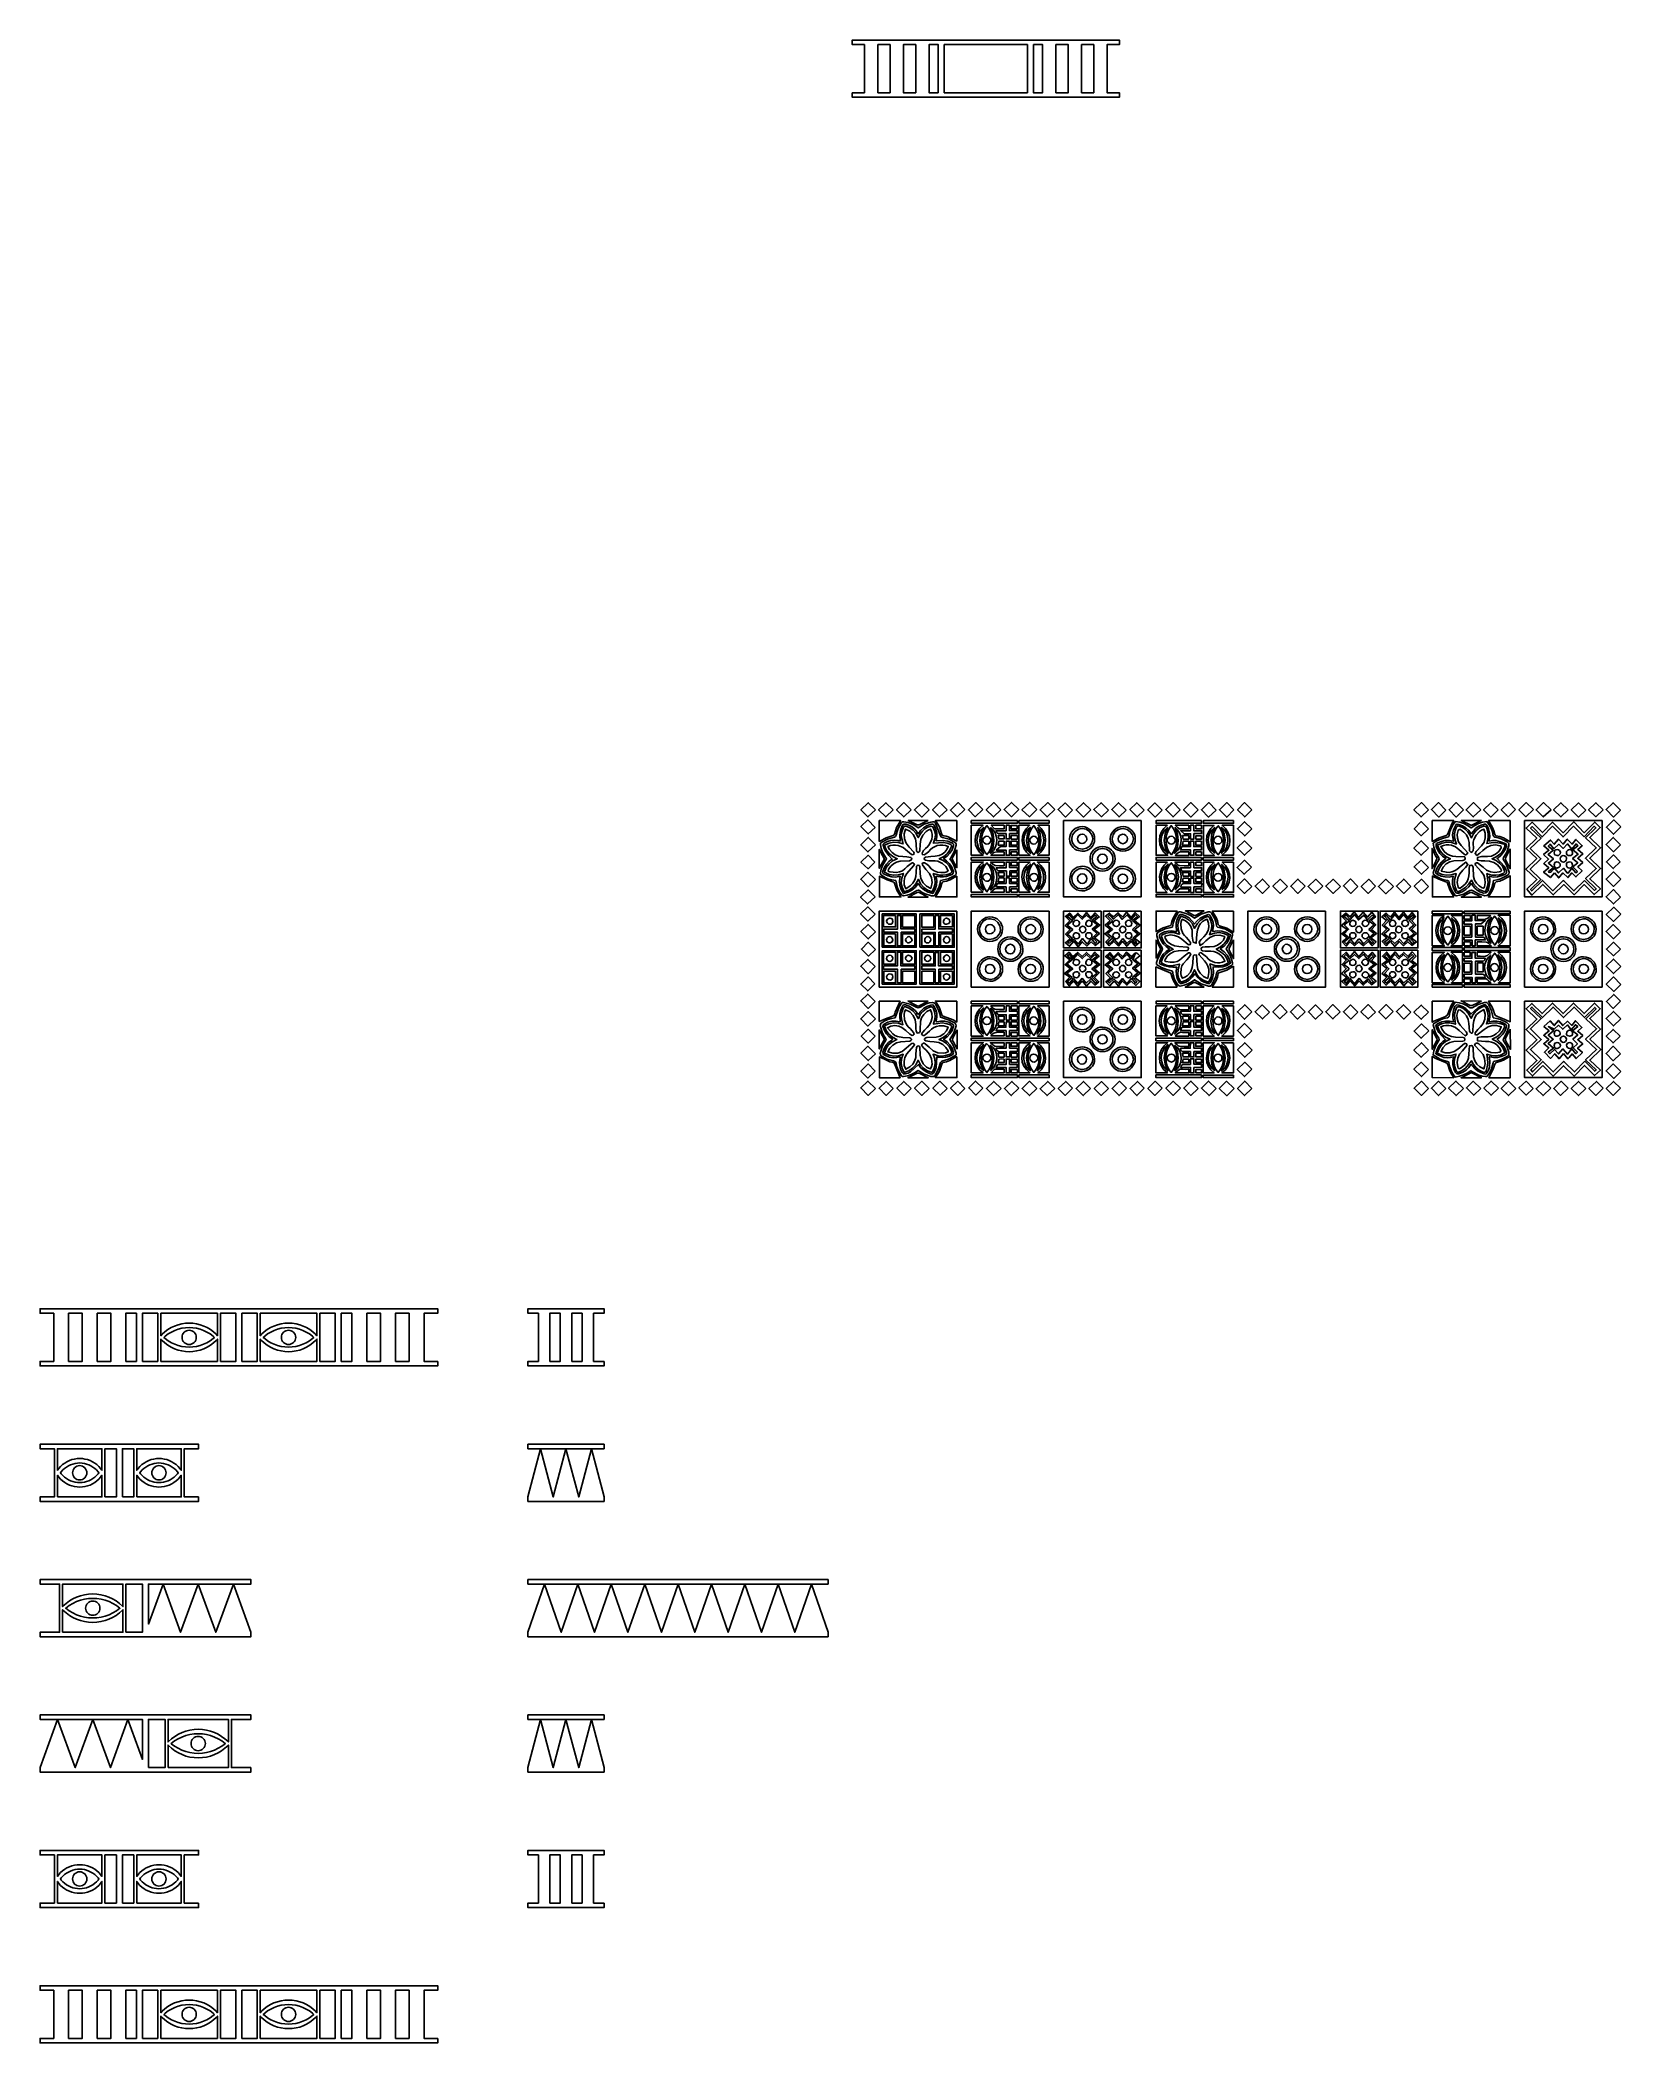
# Model space of a CAD drawing. Header units: millimetres. Extents: x 0 to 526, y 349 to 1015.
import ezdxf

# ---------------------------------------------------------------- set-up
doc = ezdxf.new("R2010")
doc.units = ezdxf.units.MM
doc.layers.get('0').update_dxf_attribs({"linetype": 'CONTINUOUS'})

msp = doc.modelspace()

# ---------------------------------------------------------------- linework, layer by layer
at = {"color": 7}
for points in [[(270, 997.18), (270, 995.68), (358.803, 995.68), (358.803, 997.18), (354.733, 997.18), (354.733, 1013.18), (358.803, 1013.18), (358.803, 1014.68), (270, 1014.68), (270, 1013.18), (274.07, 1013.18), (274.07, 997.18)], [(282.58, 997.18), (278.51, 997.18), (278.51, 1013.18), (282.58, 1013.18)], [(291.091, 997.18), (287.021, 997.18), (287.021, 1013.18), (291.091, 1013.18)], [(298.601, 997.18), (295.531, 997.18), (295.531, 1013.18), (298.601, 1013.18)], [(300.601, 997.18), (300.601, 1013.18), (328.202, 1013.18), (328.202, 997.18)], [(330.202, 1013.18), (333.272, 1013.18), (333.272, 997.18), (330.202, 997.18)], [(337.713, 1013.18), (341.783, 1013.18), (341.783, 997.18), (337.713, 997.18)], [(346.223, 1013.18), (350.293, 1013.18), (350.293, 997.18), (346.223, 997.18)], [(277.682, 758.8819), (275.311, 761.1731), (272.876, 758.8497), (275.182, 756.4951)], [(283.546, 758.8497), (281.175, 761.2043), (278.739, 758.8185), (281.111, 756.4951)], [(289.538, 758.8497), (287.167, 761.2355), (284.732, 758.7873), (287.103, 756.4951)], [(295.53, 758.8185), (293.159, 761.2043), (290.691, 758.8185), (293.094, 756.4326)], [(301.523, 758.8819), (299.12, 761.2355), (296.683, 758.8185), (299.023, 756.4951)], [(307.45, 758.9443), (305.176, 761.2355), (302.644, 758.7561), (304.919, 756.5273)], [(313.378, 758.9443), (311.135, 761.2355), (308.636, 758.8185), (310.911, 756.5585)], [(319.402, 758.8497), (317.031, 761.2355), (314.532, 758.8819), (316.935, 756.4951)], [(325.426, 758.9443), (322.959, 761.299), (320.492, 758.9443), (322.896, 756.5263)], [(331.355, 758.9755), (328.983, 761.299), (326.42, 758.8809), (328.887, 756.5575)], [(337.314, 758.9443), (334.975, 761.2355), (332.444, 758.7873), (334.783, 756.4951)], [(343.21, 758.6927), (340.743, 761.1107), (338.436, 758.9443), (340.903, 756.4326)], [(349.299, 758.8185), (346.863, 761.2043), (344.428, 758.8185), (346.863, 756.4326)], [(355.131, 758.7561), (352.696, 761.1731), (350.292, 758.9131), (352.823, 756.5273)], [(361.058, 758.7249), (358.559, 761.2043), (356.284, 758.9755), (358.719, 756.4951)], [(367.051, 758.7249), (364.552, 761.2043), (362.276, 758.9755), (364.744, 756.4951)], [(373.042, 758.7551), (370.64, 761.1419), (368.236, 758.7873), (370.672, 756.4326)], [(379.034, 758.8185), (376.664, 761.2355), (374.228, 758.9443), (376.664, 756.4951)], [(385.027, 758.8497), (382.591, 761.2668), (380.124, 758.8809), (382.528, 756.4014)], [(390.922, 758.7551), (388.487, 761.2668), (386.052, 758.8497), (388.455, 756.4326)], [(396.883, 758.8185), (394.479, 761.2677), (392.044, 758.8819), (394.511, 756.3702)], [(402.843, 758.7873), (400.44, 761.2677), (398.068, 758.8819), (400.472, 756.4951)], [(461.61, 758.8497), (459.207, 761.2355), (456.707, 758.8497), (459.078, 756.4951)], [(467.377, 758.7249), (464.879, 761.2355), (462.539, 758.9443), (465.039, 756.4326)], [(473.209, 758.7873), (470.774, 761.2677), (468.403, 758.8497), (470.806, 756.4326)], [(478.913, 758.8497), (476.51, 761.2355), (474.043, 758.8185), (476.414, 756.4951)], [(484.745, 758.8185), (482.31, 761.2043), (479.875, 758.8185), (482.31, 756.4326)], [(490.513, 758.9443), (488.27, 761.2355), (485.739, 758.7873), (488.013, 756.5273)], [(496.474, 758.9121), (494.006, 761.2668), (491.602, 758.8809), (493.942, 756.5575)], [(502.305, 758.8819), (499.838, 761.2355), (497.339, 758.7873), (499.709, 756.4951)], [(507.976, 758.7873), (505.606, 761.2043), (503.138, 758.8819), (505.606, 756.4951)], [(513.808, 758.7249), (511.405, 761.1419), (509.034, 758.8497), (511.469, 756.4326)], [(519.609, 758.7873), (517.237, 761.2043), (514.802, 758.8497), (517.205, 756.5273)], [(525.441, 758.7239), (522.941, 761.1731), (520.602, 758.9121), (523.101, 756.4326)], [(277.618, 753.0099), (275.15, 755.4904), (272.876, 753.2616), (275.311, 750.8123)], [(279.157, 748.3953), (281.275, 749.5843), (283.61, 750.2798), (283.839, 750.4719), (283.995, 750.7821), (284.748, 752.9358), (285.886, 754.9256), (286.046, 755.2709), (278.996, 755.2709), (278.996, 748.3641)], [(297.089, 730.2849), (297.421, 730.4965), (297.709, 730.8769), (298.754, 733.0121), (299.12, 734.1445), (299.344, 735.3355), (301.83, 735.912), (304.15, 737.0308), (304.566, 737.4853), (304.598, 738.0355), (303.806, 740.3979), (303.219, 741.4962), (302.484, 742.5243), (302.739, 742.933), (303.905, 744.9267), (304.566, 747.1077), (304.522, 747.5476), (304.31, 747.8929), (302.256, 749.0468), (299.984, 749.6828), (299.54, 749.8477), (299.312, 750.2476), (297.837, 754.0468), (297.522, 754.5872), (297.188, 754.8427), (296.747, 754.8808), (296.107, 754.7686), (293.9, 754.0468), (291.91, 752.8529), (290.803, 753.5825), (289.642, 754.1677), (288.421, 754.6057), (287.135, 754.8944), (286.694, 754.8661), (286.398, 754.5803), (285.276, 752.6295), (284.884, 751.5819), (284.635, 750.467), (284.391, 750.0125), (284.027, 749.7452), (281.723, 749.0859), (279.636, 747.9554), (279.408, 747.6266), (279.349, 747.2023), (279.628, 745.947), (280.077, 744.7619), (280.682, 743.6353), (281.431, 742.5555), (280.678, 741.4904), (280.065, 740.3618), (279.615, 739.1699), (279.349, 737.9096), (279.389, 737.5565), (279.573, 737.2503), (280.672, 736.505), (281.852, 735.951), (283.11, 735.5686), (284.443, 735.3355), (285.092, 732.8629), (285.633, 731.706), (286.365, 730.6263), (286.682, 730.3707), (287.07, 730.281), (288.266, 730.4838), (289.402, 730.8496), (291.493, 732.0074), (291.977, 732.1684), (292.39, 731.9762), (293.294, 731.3754), (294.26, 730.916), (296.299, 730.281)], [(295.285, 731.431), (293.972, 732.1176), (292.847, 733.0862), (291.91, 734.3621), (290.972, 733.095), (289.843, 732.1176), (288.521, 731.4212), (287.007, 731.0028), (286.228, 732.3381), (285.825, 733.7495), (285.74, 735.2321), (285.917, 736.7791), (284.515, 736.5021), (283.182, 736.5402), (281.902, 736.8542), (280.662, 737.4073), (280.198, 737.8228), (280.214, 738.4744), (280.722, 739.7336), (281.419, 740.8212), (282.291, 741.7332), (283.322, 742.4619), (282.16, 743.6743), (281.143, 745.0047), (280.61, 745.9665), (280.246, 747.0453), (280.325, 747.3984), (280.598, 747.7047), (281.679, 748.2616), (282.809, 748.6069), (283.987, 748.7289), (285.213, 748.6147), (285.565, 748.5835), (285.949, 748.4899), (285.821, 750.4046), (286.013, 751.9936), (286.59, 753.5123), (287.087, 754.0897), (287.872, 754.078), (289.003, 753.643), (289.998, 753.046), (290.868, 752.2901), (291.621, 751.3781), (291.973, 750.8445), (292.72, 751.9448), (293.644, 752.8178), (294.717, 753.4976), (295.915, 754.0146), (296.388, 754.1258), (296.764, 754.078), (297.069, 753.8644), (297.325, 753.481), (297.819, 752.2959), (298.089, 751.0874), (298.113, 749.8438), (297.869, 748.5523), (300.144, 748.6781), (301.779, 748.4031), (303.317, 747.7047), (303.633, 747.3945), (303.637, 746.9195), (303.17, 745.5851), (302.456, 744.44), (301.506, 743.4587), (300.337, 742.6189), (301.372, 741.8854), (302.252, 741.0368), (302.95, 740.0536), (303.445, 738.9143), (303.62, 738.2013), (303.577, 737.7331), (303.251, 737.3995), (302.58, 737.0932), (301.384, 736.704), (300.296, 736.5206), (299.173, 736.5372), (297.869, 736.7479), (298.086, 735.2234), (297.998, 733.7573), (297.571, 732.3508), (296.78, 731.0028)], [(297.278, 733.094), (297.564, 734.5737), (297.444, 736.0895), (296.908, 737.659), (297.837, 737.4073), (298.985, 737.1322), (300.12, 737.0893), (301.244, 737.2532), (302.355, 737.5956), (302.823, 737.8287), (303.048, 738.094), (303.063, 738.4481), (302.9, 738.9455), (302.234, 740.1901), (301.346, 741.2026), (300.242, 741.9966), (298.926, 742.5877), (299.151, 742.6823), (300.446, 743.3485), (301.526, 744.2244), (302.373, 745.3179), (302.964, 746.6376), (302.941, 747.0414), (302.772, 747.3282), (301.567, 747.7681), (300.336, 748.0188), (298.651, 747.9212), (296.94, 747.7047), (297.036, 747.8305), (297.506, 749.1902), (297.621, 750.5343), (297.387, 751.8609), (296.812, 753.168), (296.235, 753.4498), (295.147, 753.0382), (294.165, 752.4852), (293.319, 751.7546), (292.646, 750.8133), (291.942, 749.5882), (291.781, 749.8399), (291.135, 751.0659), (290.267, 752.0648), (289.195, 752.8461), (287.935, 753.4186), (287.491, 753.4264), (287.167, 753.2928), (286.434, 751.5117), (286.306, 750.5734), (286.397, 749.5882), (286.878, 747.4852), (285.304, 747.9563), (283.754, 748.0734), (282.228, 747.8032), (280.727, 747.1087), (281.306, 745.55), (282.216, 744.2946), (283.438, 743.3163), (284.956, 742.5877), (283.429, 741.8678), (282.216, 740.8807), (281.315, 739.6166), (280.727, 738.0667), (282.235, 737.3732), (283.782, 737.1049), (285.372, 737.2327), (287.007, 737.7214), (286.447, 736.1295), (286.306, 734.5942), (286.578, 733.0989), (287.263, 731.6309), (288.859, 732.1586), (290.158, 733.0277), (291.188, 734.2265), (291.973, 735.7432), (292.726, 734.2177), (293.74, 733.0277), (295.024, 732.1674), (296.588, 731.6309)], [(287.303, 733.889), (287.211, 735.2487), (287.496, 736.5733), (288.129, 737.7214), (290.403, 740.2643), (290.724, 740.7666), (290.191, 741.2611), (289.881, 741.2436), (289.538, 741.0495), (288.256, 739.9502), (287.493, 739.2186), (286.67, 738.6158), (285.751, 738.2023), (284.7, 738.0355), (282.521, 738.1925), (282.153, 738.29), (281.964, 738.4832), (282.104, 739.1026), (282.821, 740.0984), (283.682, 740.8963), (284.7, 741.465), (285.886, 741.7713), (289.026, 741.9283), (289.506, 742.0854), (289.826, 742.5253), (289.71, 742.8072), (289.474, 742.9954), (288.129, 743.1964), (286.783, 743.2783), (285.416, 743.4207), (284.235, 743.8791), (283.222, 744.6253), (282.36, 745.6329), (281.848, 746.6064), (282.683, 746.938), (283.544, 747.1126), (284.415, 747.1341), (285.28, 747.0063), (286.926, 746.3235), (288.353, 745.0994), (289.699, 743.9689), (290.071, 743.9337), (290.467, 744.0635), (290.552, 744.3854), (290.467, 744.7541), (288.929, 746.4181), (287.919, 747.7076), (287.339, 749.2273), (287.257, 750.8416), (287.426, 751.6414), (287.743, 752.414), (289.109, 751.7312), (290.231, 750.5968), (290.975, 749.1873), (291.204, 747.6735), (291.364, 745.1306), (291.564, 744.8399), (291.909, 744.6907), (292.213, 744.8555), (292.421, 745.1618), (292.582, 747.4228), (292.776, 748.9532), (293.459, 750.4163), (294.569, 751.6385), (295.265, 752.1048), (296.042, 752.4452), (296.396, 751.6492), (296.571, 750.8045), (296.577, 749.9345), (296.424, 749.0625), (295.669, 747.4043), (295.086, 746.662), (294.377, 746.0094), (293.736, 745.2876), (293.191, 744.4712), (293.351, 743.9689), (293.896, 743.9064), (294.737, 744.4127), (295.434, 745.036), (295.983, 745.6758), (296.654, 746.2182), (298.265, 746.9595), (299.162, 747.1292), (300.088, 747.1467), (301.022, 746.9975), (301.939, 746.6688), (301.431, 745.6553), (300.765, 744.797), (299.925, 744.122), (298.895, 743.6548), (297.541, 743.4509), (296.139, 743.3407), (294.312, 743.0588), (294.06, 742.8706), (293.928, 742.5877), (294.06, 742.2931), (294.312, 742.1166), (295.462, 741.9205), (296.588, 741.8659), (297.52, 741.8786), (298.394, 741.7362), (299.984, 741.0182), (301.142, 739.9863), (301.939, 738.6002), (301.392, 738.2159), (300.785, 738.0159), (299.536, 737.973), (298.331, 738.1749), (297.228, 738.6041), (296.246, 739.2752), (295.402, 740.2018), (294.773, 740.7354), (294.024, 741.1753), (293.688, 741.2104), (293.351, 741.0807), (293.263, 740.8212), (293.319, 740.5159), (293.864, 739.7307), (294.505, 739.0401), (295.672, 737.7292), (296.371, 736.2778), (296.578, 734.7308), (296.267, 733.1379), (296.075, 732.698), (294.642, 733.4803), (293.547, 734.5981), (292.844, 735.9744), (292.582, 737.5331), (292.421, 740.0136), (292.221, 740.2916), (291.877, 740.4525), (291.573, 740.3238), (291.364, 740.076), (291.204, 738.0355), (291.128, 736.7294), (290.792, 735.5433), (290.172, 734.4811), (289.25, 733.5457), (287.808, 732.6356)], [(295.21, 755.3021), (288.608, 755.3021), (291.524, 753.8264), (292.229, 753.8264)], [(304.758, 755.2709), (297.645, 755.2709), (298.954, 753.2148), (299.388, 752.1184), (299.664, 750.9704), (299.912, 750.428), (300.496, 750.2164), (301.23, 750.071), (301.939, 749.8086), (304.758, 748.4275)], [(324.882, 755.2397), (309.565, 755.2397), (309.565, 754.3921), (324.882, 754.3921)], [(312.333, 744.7707), (311.499, 745.9431), (310.997, 747.2501), (310.814, 748.6781), (310.969, 750.1383), (311.471, 751.461), (312.311, 752.6471), (313.475, 753.7015), (309.565, 753.7327), (309.565, 743.7494), (313.506, 743.7494)], [(312.724, 746.5069), (312.485, 747.5925), (312.4, 748.6742), (312.473, 749.754), (312.702, 750.8348), (313.635, 753.0099), (312.678, 752.1165), (311.995, 751.0689), (311.586, 749.9169), (311.452, 748.7094), (311.592, 747.4959), (312.008, 746.3264), (312.699, 745.2496), (313.667, 744.3142)], [(315.495, 744.9218), (316.045, 746.0572), (316.397, 747.2989), (316.538, 748.603), (316.459, 749.9267), (316.149, 751.2259), (315.595, 752.4569), (314.788, 753.5757), (313.962, 752.4598), (313.4, 751.2171), (313.085, 749.8994), (313.006, 748.5562), (313.147, 747.2384), (313.494, 745.9948), (314.036, 744.8779), (314.756, 743.9377)], [(316.901, 745.3754), (317.587, 746.4922), (317.962, 747.6979), (318.048, 748.9298), (317.874, 750.1256), (317.464, 751.2249), (316.843, 752.1652), (316.037, 752.8851), (316.842, 750.7567), (317.111, 748.6469), (316.804, 746.5361), (315.878, 744.4088)], [(320.492, 753.7015), (316.198, 753.7015), (317.224, 752.6334), (317.608, 752.5076), (320.492, 752.5076)], [(322.286, 750.9382), (324.85, 750.9694), (324.85, 751.9428), (322.254, 751.9428), (322.254, 753.7015), (321.132, 753.7015), (321.132, 751.8804), (317.832, 751.8804), (318, 751.3927), (318.268, 751.0913), (318.639, 750.9489), (319.113, 750.9382), (321.164, 750.9382), (321.164, 749.1493), (322.286, 749.1493)], [(324.85, 753.6693), (322.799, 753.6693), (322.799, 752.5398), (324.85, 752.5398)], [(335.487, 755.2709), (325.426, 755.2709), (325.426, 754.4233), (335.487, 754.4233)], [(327.975, 744.7385), (327.171, 745.9051), (326.654, 747.1965), (326.44, 748.5601), (326.545, 749.9452), (326.988, 751.2991), (327.784, 752.5681), (328.951, 753.7015), (325.426, 753.7015), (325.426, 743.7494), (329.047, 743.7494)], [(328.3, 746.5069), (327.978, 748.6742), (328.262, 750.8348), (329.144, 753.0099), (328.222, 752.1613), (327.554, 751.1528), (327.146, 750.0301), (327.004, 748.8391), (327.137, 747.6257), (327.548, 746.4366), (328.247, 745.3179), (329.239, 744.3142)], [(331.139, 745.0399), (331.694, 746.2386), (332.027, 747.4803), (332.135, 748.7445), (332.02, 750.0105), (331.681, 751.2571), (331.118, 752.4627), (330.328, 753.6069), (329.505, 752.4237), (328.946, 751.142), (328.638, 749.8057), (328.566, 748.4616), (328.718, 747.1546), (329.076, 745.9294), (329.629, 744.8311), (330.361, 743.9055)], [(332.444, 745.3296), (333.13, 746.4308), (333.522, 747.6227), (333.638, 748.8469), (333.491, 750.0466), (333.1, 751.1625), (332.478, 752.1389), (331.643, 752.9163), (332.437, 750.7694), (332.688, 748.6469), (332.368, 746.5235), (331.45, 744.3776)], [(335.487, 753.7327), (331.706, 753.7327), (332.823, 752.6646), (333.626, 751.4795), (334.109, 750.1656), (334.27, 748.7094), (334.076, 747.254), (333.553, 745.9431), (332.725, 744.7668), (331.611, 743.7172), (335.456, 743.7172)], [(366.025, 755.2397), (340.262, 755.2397), (340.262, 729.8723), (366.025, 729.8723)], [(344.704, 745.433), (344.013, 745.789), (343.423, 746.264), (342.941, 746.8531), (342.579, 747.5496), (342.345, 748.3475), (342.249, 749.2429), (342.322, 750.0145), (342.556, 750.7587), (342.938, 751.4503), (343.455, 752.0648), (344.093, 752.5778), (344.84, 752.9651), (345.682, 753.2011), (346.607, 753.2616), (347.365, 753.1572), (348.106, 752.9026), (349.422, 752.014), (349.94, 751.4142), (350.324, 750.7363), (350.547, 749.9959), (350.58, 749.2117), (350.49, 748.2831), (350.231, 747.4559), (349.824, 746.74), (349.295, 746.1431), (348.661, 745.6719), (347.944, 745.3354), (347.167, 745.1413), (346.351, 745.0994)], [(347.853, 746.0631), (348.934, 746.7829), (349.66, 747.8383), (349.939, 749.1493), (349.871, 749.8525), (349.656, 750.5139), (348.874, 751.6414), (347.768, 752.3857), (347.147, 752.569), (346.51, 752.6022), (345.817, 752.573), (345.166, 752.3847), (344.047, 751.6336), (343.271, 750.5587), (342.954, 749.3687), (343.006, 748.6069), (343.217, 747.9085), (344.023, 746.7517), (345.184, 746.0006), (346.51, 745.7587)], [(359.137, 745.1764), (358.357, 745.4017), (357.65, 745.7646), (357.029, 746.2523), (356.514, 746.8561), (356.12, 747.5623), (355.868, 748.3621), (355.771, 749.2429), (355.851, 750.0232), (356.101, 750.7723), (356.503, 751.4649), (357.037, 752.0804), (357.685, 752.5934), (358.43, 752.9826), (359.25, 753.2235), (360.13, 753.2928), (360.857, 753.1855), (361.579, 752.9241), (362.885, 752.014), (363.409, 751.4034), (363.806, 750.7148), (364.047, 749.9676), (364.103, 749.1805), (364.035, 748.3563), (363.799, 747.5886), (363.414, 746.8951), (362.901, 746.2923), (362.279, 745.7939), (361.57, 745.4183), (360.793, 745.1813), (359.969, 745.0994)], [(360.61, 745.8114), (361.271, 746.0016), (362.404, 746.7829), (363.177, 747.9222), (363.462, 749.2117), (363.183, 750.4914), (362.432, 751.5663), (361.339, 752.3106), (360.033, 752.6022), (359.253, 752.5417), (358.553, 752.3457), (357.418, 751.6092), (356.685, 750.5139), (356.412, 749.1805), (356.486, 748.4587), (356.715, 747.7896), (357.534, 746.6727), (358.665, 745.9616), (359.284, 745.7997), (359.906, 745.79)], [(386.149, 755.2397), (370.992, 755.2397), (370.992, 754.3921), (386.149, 754.3921)], [(373.631, 744.7628), (372.79, 745.9548), (372.291, 747.2755), (372.113, 748.7094), (372.266, 750.1559), (372.766, 751.4756), (373.596, 752.6607), (374.74, 753.7015), (370.992, 753.7015), (370.992, 743.7172), (374.837, 743.7172)], [(373.999, 746.4942), (373.684, 748.6703), (373.969, 750.8348), (374.837, 753.0109), (373.901, 752.1038), (373.234, 751.0601), (372.837, 749.9208), (372.71, 748.7289), (372.856, 747.5272), (373.274, 746.3577), (373.966, 745.2623), (374.934, 744.2829)], [(376.878, 745.0652), (377.428, 746.3089), (377.745, 747.6003), (377.834, 748.9054), (377.699, 750.19), (377.349, 751.42), (376.788, 752.5603), (376.023, 753.5757), (375.195, 752.3915), (374.645, 751.1069), (374.353, 749.7686), (374.3, 748.4226), (374.467, 747.1175), (374.833, 745.8982), (375.38, 744.8116), (376.086, 743.9055)], [(378.163, 745.352), (378.855, 746.4708), (379.241, 747.6754), (379.343, 748.9054), (379.182, 750.1042), (378.779, 751.2113), (378.157, 752.1682), (377.336, 752.9163), (378.135, 750.7879), (378.394, 748.6703), (378.076, 746.541), (377.144, 744.3776)], [(381.887, 752.5086), (381.887, 753.7015), (377.369, 753.7015), (378.086, 752.9953), (378.778, 752.571), (380.309, 752.4696)], [(383.553, 750.9382), (386.116, 750.9382), (386.116, 751.8804), (383.52, 751.8804), (383.52, 753.7015), (382.431, 753.7015), (382.431, 751.8804), (379.226, 751.8804), (380.38, 750.907), (382.463, 750.907), (382.463, 749.1171), (383.553, 749.1171)], [(386.116, 753.7015), (384.225, 753.7015), (384.225, 752.571), (386.116, 752.571)], [(396.754, 755.2709), (386.725, 755.2709), (386.725, 754.3921), (396.754, 754.3921)], [(389.247, 744.7482), (388.439, 745.9226), (387.945, 747.2267), (387.75, 748.6781), (387.898, 750.1549), (388.4, 751.4561), (389.201, 752.6159), (390.249, 753.6693), (386.725, 753.6693), (386.725, 743.686), (390.378, 743.686)], [(389.558, 746.6356), (389.265, 748.764), (389.558, 750.8816), (390.442, 753.0099), (389.485, 752.095), (388.82, 751.0318), (388.436, 749.872), (388.327, 748.6703), (388.482, 747.4764), (388.892, 746.344), (389.548, 745.3247), (390.442, 744.4712)], [(392.451, 745.0389), (393.003, 746.2504), (393.322, 747.5125), (393.414, 748.7952), (393.288, 750.0691), (392.948, 751.3049), (392.404, 752.4734), (391.66, 753.5444), (390.839, 752.5017), (390.267, 751.2961), (389.939, 749.9871), (389.845, 748.6303), (389.979, 747.2862), (390.331, 746.0123), (390.893, 744.8662), (391.66, 743.9055)], [(393.724, 745.3139), (394.39, 746.3713), (394.783, 747.5311), (394.908, 748.7406), (394.766, 749.951), (394.363, 751.1098), (393.7, 752.1682), (392.781, 753.0733), (393.669, 750.8982), (393.971, 748.7406), (393.678, 746.5839), (392.781, 744.4088)], [(396.722, 753.7015), (392.941, 753.7015), (394.077, 752.6344), (394.888, 751.4483), (395.374, 750.1344), (395.537, 748.6781), (395.352, 747.2141), (394.824, 745.9158), (393.996, 744.758), (392.909, 743.7182), (396.722, 743.7182)], [(402.843, 752.5398), (400.407, 754.8632), (398.037, 752.571), (400.472, 750.1539)], [(461.578, 752.571), (459.143, 754.9568), (456.804, 752.571), (459.143, 750.2164)], [(463.052, 748.3953), (465.142, 749.5726), (467.474, 750.2798), (467.751, 750.5226), (467.955, 750.907), (469.268, 754.1404), (469.941, 755.2709), (462.796, 755.2709), (462.828, 748.3641)], [(472.008, 730.4263), (473.17, 730.8028), (475.325, 731.9762), (475.757, 732.1645), (476.189, 731.9762), (478.16, 730.8896), (480.323, 730.2497), (480.996, 730.3122), (481.477, 730.7521), (482.587, 732.9146), (482.95, 734.0851), (483.143, 735.3355), (484.378, 735.5374), (485.546, 735.8925), (487.758, 736.9684), (488.286, 737.4707), (488.334, 738.1613), (487.653, 740.2643), (487.162, 741.2514), (486.54, 742.18), (486.372, 742.5721), (486.54, 742.9642), (487.613, 744.8165), (488.302, 746.8571), (488.294, 747.6149), (487.758, 748.207), (485.743, 749.2156), (484.679, 749.5628), (483.559, 749.7774), (483.288, 749.9218), (483.111, 750.1852), (482.817, 751.4961), (482.366, 752.7358), (481.759, 753.8936), (480.996, 754.9568), (479.539, 754.7032), (478.188, 754.2467), (476.927, 753.6196), (475.741, 752.8539), (474.525, 753.6459), (473.262, 754.2702), (471.933, 754.712), (470.518, 754.9568), (469.751, 753.9093), (469.141, 752.7866), (468.698, 751.5888), (468.436, 750.311), (468.26, 749.8945), (467.795, 749.714), (466.495, 749.4536), (465.287, 749.0156), (464.163, 748.4255), (463.116, 747.7047), (463.349, 746.384), (463.753, 745.1462), (464.319, 743.9786), (465.039, 742.8706), (465.091, 742.5253), (464.974, 742.18), (464.293, 741.1616), (463.774, 740.0877), (463.148, 737.7838), (463.372, 737.219), (465.467, 735.9988), (466.612, 735.5989), (467.826, 735.3667), (468.287, 735.1707), (468.436, 734.7386), (468.667, 733.573), (469.064, 732.4707), (470.294, 730.438), (470.774, 730.2185)], [(470.39, 731.6621), (469.862, 732.859), (469.581, 734.0763), (469.552, 735.358), (469.781, 736.7479), (468.41, 736.4836), (467.082, 736.5167), (465.789, 736.8142), (464.526, 737.3449), (464.045, 737.7682), (464.045, 738.3808), (464.48, 739.5093), (465.075, 740.5315), (465.843, 741.4357), (466.801, 742.2112), (467.153, 742.4619), (467.346, 742.6189), (466.219, 743.3836), (465.323, 744.3064), (464.638, 745.3832), (464.141, 746.6064), (464.081, 747.336), (464.263, 747.6042), (464.622, 747.8305), (465.862, 748.3387), (467.138, 748.6196), (468.462, 748.6469), (469.845, 748.3953), (469.561, 750.3461), (469.633, 751.2961), (469.877, 752.2257), (470.711, 753.921), (471.103, 754.0507), (471.639, 754.0156), (472.893, 753.5552), (473.979, 752.8578), (474.92, 751.9536), (475.741, 750.8757), (476.478, 751.7858), (477.225, 752.6168), (478.101, 753.2499), (479.078, 753.7239), (480.132, 754.078), (480.568, 754.0975), (480.932, 753.7639), (481.547, 752.4978), (481.89, 751.1937), (481.937, 749.8477), (481.67, 748.4587), (482.843, 748.6079), (483.944, 748.6157), (485.538, 748.2031), (487.085, 747.6735), (487.465, 747.336), (487.437, 746.7634), (487.025, 745.6124), (486.42, 744.6009), (485.634, 743.7123), (484.681, 742.933), (484.361, 742.7135), (486.7, 740.1072), (487.132, 739.3113), (487.469, 738.4432), (487.533, 738.0959), (487.449, 737.8043), (486.924, 737.3761), (485.715, 736.863), (484.485, 736.5636), (483.225, 736.506), (481.926, 736.7167), (481.637, 736.7167), (481.895, 735.7803), (481.965, 734.8527), (481.67, 733.0121), (481.243, 731.8338), (480.663, 731.2388), (479.826, 731.1842), (478.625, 731.6309), (477.769, 732.1411), (477.014, 732.7653), (475.741, 734.2996), (474.925, 733.2442), (473.995, 732.3527), (472.92, 731.6504), (471.671, 731.1598), (470.923, 731.1286)], [(471.671, 731.7255), (472.885, 732.3449), (473.979, 733.1067), (474.985, 734.2645), (475.87, 735.4926), (476.503, 734.2782), (477.355, 733.2403), (478.442, 732.4025), (479.778, 731.788), (480.379, 731.7294), (480.599, 731.8718), (480.74, 732.1645), (481.128, 733.4403), (481.348, 734.7386), (481.217, 736.1714), (480.964, 737.6277), (481.381, 737.4707), (482.653, 737.1605), (483.92, 737.0893), (485.175, 737.2717), (486.412, 737.7214), (486.852, 738.1574), (486.764, 738.7573), (486.106, 740.0672), (485.198, 741.1314), (484.056, 741.9673), (482.694, 742.5877), (484.09, 743.2471), (485.278, 744.1181), (486.231, 745.2369), (486.924, 746.6376), (486.956, 747.1321), (486.604, 747.3906), (485.258, 747.7759), (483.912, 748.0188), (482.418, 747.9173), (480.9, 747.6735), (481.157, 748.5211), (481.421, 749.6828), (481.425, 750.8172), (481.206, 751.9341), (480.804, 753.0421), (480.419, 753.4537), (479.843, 753.4186), (478.5, 752.8061), (477.395, 751.9545), (476.513, 750.8631), (475.837, 749.5258), (475.292, 750.5304), (474.629, 751.4941), (473.835, 752.3047), (472.895, 752.9495), (471.8, 753.4186), (471.263, 753.4781), (470.871, 753.1358), (470.451, 751.9809), (470.226, 750.8172), (470.235, 749.635), (470.517, 748.4275), (470.838, 747.454), (469.195, 747.9515), (467.618, 748.0695), (466.089, 747.7934), (464.59, 747.1087), (465.193, 745.589), (466.096, 744.3259), (467.312, 743.3163), (468.852, 742.5565), (467.28, 741.8317), (466.06, 740.8378), (465.17, 739.5717), (464.59, 738.0355), (466.068, 737.3537), (467.574, 737.0815), (469.11, 737.1917), (470.678, 737.659), (470.711, 737.5019), (470.486, 736.7479), (470.204, 735.554), (470.174, 734.3738), (470.396, 733.2121), (470.871, 732.0708), (471.247, 731.6855)], [(479.426, 732.8863), (478.35, 733.5778), (477.495, 734.4333), (476.894, 735.4653), (476.574, 736.6855), (476.414, 739.6683), (476.328, 740.0585), (476.129, 740.3433), (475.77, 740.4623), (475.197, 740.3589), (475.068, 739.1425), (475.036, 737.8784), (475.003, 736.8542), (474.799, 735.9003), (474.41, 735.0175), (473.819, 734.205), (473.001, 733.4832), (472.088, 732.8551), (471.663, 732.8004), (471.384, 733.1691), (471.097, 734.6781), (471.303, 736.1988), (471.942, 737.6014), (472.954, 738.7573), (473.855, 739.6956), (474.684, 740.7042), (473.979, 741.4884), (472.408, 740.2643), (471.01, 739.0167), (470.214, 738.5251), (469.301, 738.1925), (468.385, 738.0472), (467.502, 738.0667), (465.776, 738.5066), (466.41, 739.8078), (467.385, 740.8456), (468.614, 741.5528), (470.006, 741.8659), (472.985, 742.0229), (473.356, 742.1117), (473.615, 742.3087), (473.711, 742.654), (473.594, 743.1837), (470.646, 743.3407), (469.541, 743.4275), (468.531, 743.7299), (467.618, 744.2371), (466.801, 744.9423), (465.615, 746.6064), (466.5, 746.979), (467.381, 747.1672), (468.269, 747.1848), (469.172, 747.0453), (470.502, 746.5313), (471.639, 745.6641), (473.402, 744.0947), (473.759, 743.8811), (474.075, 743.8908), (474.651, 744.5346), (472.376, 747.0141), (471.582, 748.1602), (471.159, 749.3804), (471.097, 750.6651), (471.384, 752.0062), (471.671, 752.3554), (472.152, 752.2569), (473.333, 751.4659), (474.219, 750.4914), (474.792, 749.317), (475.036, 747.9251), (475.228, 745.2564), (475.441, 744.9462), (475.773, 744.6595), (476.149, 744.9462), (476.382, 745.2564), (476.486, 746.3235), (476.446, 747.3906), (476.441, 748.1446), (476.605, 748.9259), (477.355, 750.4407), (478.533, 751.6775), (479.23, 752.1125), (479.97, 752.3827), (480.414, 751.0923), (480.419, 749.5687), (480.016, 748.087), (479.234, 746.9205), (477.407, 745.0047), (477.022, 744.3454), (477.632, 743.6548), (478.673, 744.4361), (479.618, 745.2876), (480.889, 746.3674), (482.31, 746.9829), (483.827, 747.1507), (485.386, 746.8883), (485.723, 746.6493), (485.674, 746.1977), (484.901, 745.0272), (483.792, 744.083), (482.502, 743.4743), (481.188, 743.3095), (479.138, 743.3095), (477.888, 742.9954), (477.856, 742.0541), (479.073, 741.8854), (480.291, 741.8337), (481.891, 741.781), (483.284, 741.3401), (484.477, 740.5101), (485.483, 739.2908), (485.742, 738.8499), (485.778, 738.5651), (485.563, 738.3681), (485.066, 738.1925), (483.571, 737.9779), (482.122, 738.1964), (480.799, 738.7973), (479.683, 739.7307), (478.817, 740.5003), (477.856, 741.1753), (477.535, 741.2104), (477.215, 741.0807), (477.115, 740.7666), (477.183, 740.4525), (479.073, 738.3183), (479.911, 737.1605), (480.34, 735.912), (480.407, 734.5874), (480.162, 733.2003), (479.903, 732.7965)], [(475.997, 753.7639), (479.073, 755.3021), (472.473, 755.3334), (475.613, 753.7327)], [(488.718, 755.2397), (481.509, 755.2397), (482.85, 753.0109), (483.307, 751.8316), (483.592, 750.5929), (483.976, 750.2476), (485.24, 749.9686), (486.443, 749.5219), (488.718, 748.207)], [(519.288, 755.2709), (493.525, 755.2709), (493.525, 729.8732), (519.288, 729.8732)], [(494.198, 732.4161), (497.595, 735.6808), (493.909, 739.1338), (497.53, 742.6189), (494.038, 746.0094), (497.53, 749.4321), (494.006, 752.7905), (496.025, 754.7374), (499.485, 751.2522), (502.817, 754.7062), (506.343, 751.221), (509.835, 754.7998), (513.36, 751.221), (516.82, 754.7686), (518.647, 752.9475), (515.154, 749.6516), (518.743, 746.2299), (515.154, 742.7447), (518.743, 739.323), (515.186, 735.9003), (518.711, 732.6356), (516.628, 730.6887), (513.328, 733.9856), (509.931, 730.6263), (506.535, 734.0168), (503.01, 730.5326), (499.517, 734.048), (495.96, 730.4692)], [(513.428, 735.3784), (516.739, 732.0406), (517.313, 732.5761), (513.76, 735.9637), (517.344, 739.3805), (513.727, 742.7359), (517.314, 746.1938), (513.757, 749.5209), (517.2, 752.8266), (516.64, 753.3962), (513.266, 749.8789), (509.776, 753.4001), (506.313, 749.8506), (502.82, 753.3981), (499.327, 749.8194), (495.982, 753.247), (495.472, 752.7573), (498.988, 749.399), (495.397, 745.9743), (498.954, 742.5584), (495.398, 739.1601), (498.949, 735.712), (495.476, 732.3654), (495.91, 731.9031), (499.421, 735.3804), (502.916, 731.9226), (506.375, 735.3111), (506.58, 735.2546), (506.783, 735.0361), (509.903, 731.8953)], [(525.536, 753.1358), (523.166, 755.4592), (520.73, 753.0733), (523.101, 750.7187)], [(277.714, 747.2345), (275.311, 749.6516), (272.812, 747.2023), (275.215, 744.8477)], [(280.598, 742.3672), (280.598, 742.7125), (278.963, 745.6953), (278.963, 739.4478)], [(314.275, 747.5574), (313.835, 747.8344), (313.526, 748.2353), (313.41, 748.7094), (313.53, 749.1853), (313.847, 749.6194), (314.289, 749.9364), (314.788, 750.0593), (315.259, 749.951), (315.669, 749.6633), (315.959, 749.2517), (316.07, 748.7718), (315.964, 748.2743), (315.681, 747.8539), (315.273, 747.5623), (314.788, 747.453)], [(322.286, 745.5383), (324.882, 745.5383), (324.882, 746.6376), (322.254, 746.6376), (322.254, 748.3953), (321.132, 748.3953), (321.132, 746.6064), (319.274, 746.6064), (317.864, 745.4759), (321.164, 745.4759), (321.164, 743.7182), (322.286, 743.7182)], [(320.492, 750.2788), (318.473, 750.2788), (318.729, 749.1493), (320.492, 749.1493)], [(320.524, 748.4265), (318.761, 748.4265), (318.537, 747.1399), (320.524, 747.1399)], [(324.85, 748.4265), (322.799, 748.4265), (322.799, 747.1399), (324.85, 747.1399)], [(324.882, 750.2788), (322.831, 750.2788), (322.831, 749.1171), (324.882, 749.1171)], [(329.849, 747.5584), (329.4, 747.8422), (329.095, 748.2616), (328.983, 748.7718), (329.108, 749.2244), (329.431, 749.6389), (329.875, 749.9423), (330.361, 750.0593), (330.831, 749.951), (331.242, 749.6633), (331.532, 749.2517), (331.643, 748.7718), (331.547, 748.2616), (331.282, 747.8422), (330.886, 747.5584), (330.393, 747.453)], [(345.817, 747.7642), (345.326, 748.129), (344.977, 748.6352), (344.845, 749.2117), (344.983, 749.793), (345.349, 750.3032), (345.872, 750.6602), (346.478, 750.7821), (347.083, 750.6231), (347.588, 750.2437), (347.907, 749.7179), (347.953, 749.1181), (347.82, 748.5513), (347.468, 748.0695), (346.966, 747.7359), (346.383, 747.611)], [(352.314, 738.5573), (351.543, 738.7943), (350.846, 739.1679), (350.24, 739.6634), (349.74, 740.2633), (349.364, 740.951), (349.125, 741.7108), (349.042, 742.5243), (349.124, 743.3787), (349.36, 744.1649), (349.735, 744.8701), (350.236, 745.4798), (350.848, 745.9782), (351.557, 746.3518), (352.348, 746.5869), (353.207, 746.6688), (354.06, 746.5937), (354.85, 746.3567), (355.562, 745.9772), (356.18, 745.472), (356.686, 744.8584), (357.065, 744.1561), (357.299, 743.3826), (357.374, 742.5555), (357.29, 741.7586), (357.05, 741.0046), (356.159, 739.7034), (355.538, 739.1952), (354.818, 738.808), (354.016, 738.5612), (353.144, 738.4744)], [(353.844, 739.1884), (354.51, 739.3854), (355.659, 740.1306), (356.424, 741.2182), (356.61, 741.8415), (356.637, 742.4931), (356.615, 743.2207), (356.425, 743.8908), (355.64, 745.0087), (354.488, 745.7558), (353.176, 746.0406), (351.851, 745.7617), (350.748, 745.0087), (349.995, 743.9084), (349.715, 742.5877), (349.985, 741.2085), (350.721, 740.1306), (351.811, 739.4176), (353.144, 739.1338)], [(359.345, 747.7105), (358.851, 748.0617), (358.509, 748.5728), (358.367, 749.1805), (358.468, 749.7921), (358.788, 750.2593), (359.281, 750.5802), (359.906, 750.7499), (360.488, 750.6816), (360.991, 750.3461), (361.342, 749.8272), (361.476, 749.2117), (361.356, 748.5903), (361.031, 748.0773), (360.543, 747.7242), (359.937, 747.5789)], [(375.542, 747.5398), (375.094, 747.8149), (374.789, 748.2304), (374.677, 748.7406), (374.798, 749.2117), (375.114, 749.635), (375.556, 749.9413), (376.055, 750.0593), (376.539, 749.9501), (376.948, 749.6555), (377.231, 749.2244), (377.337, 748.7094), (377.245, 748.2265), (376.988, 747.8344), (376.593, 747.5662), (376.086, 747.453)], [(383.553, 745.5695), (386.116, 745.5695), (386.116, 746.6376), (383.52, 746.6376), (383.52, 748.4265), (382.399, 748.4265), (382.431, 746.6054), (379.612, 746.6054), (379.066, 745.5071), (382.463, 745.5071), (382.463, 743.7172), (383.553, 743.7172)], [(381.918, 748.4265), (380.028, 748.4265), (379.772, 747.1399), (381.918, 747.1399)], [(381.887, 750.2788), (379.804, 750.2788), (379.996, 749.1171), (381.887, 749.1171)], [(386.116, 750.2476), (384.225, 750.2476), (384.225, 749.1171), (386.116, 749.1171)], [(386.116, 748.4265), (384.225, 748.4265), (384.225, 747.1399), (386.116, 747.1399)], [(391.114, 747.5652), (390.662, 747.8227), (390.349, 748.209), (390.218, 748.6781), (390.334, 749.1678), (390.643, 749.6038), (391.084, 749.9228), (391.596, 750.0593), (392.085, 749.9676), (392.505, 749.6828), (392.799, 749.2556), (392.909, 748.7406), (392.832, 748.2529), (392.573, 747.8539), (392.171, 747.5837), (391.66, 747.4852)], [(402.843, 746.104), (400.408, 748.5211), (398.005, 746.1665), (400.44, 743.7182)], [(461.546, 746.1031), (459.175, 748.5523), (456.707, 746.1353), (459.11, 743.7172)], [(464.013, 741.7713), (464.33, 742.5282), (464.279, 742.8969), (464.045, 743.3095), (463.469, 744.4039), (462.988, 745.5695), (462.764, 746.0094), (462.764, 739.2908)], [(488.75, 745.9148), (487.181, 742.933), (487.181, 742.336), (488.75, 739.2284)], [(503.398, 737.8891), (502.078, 736.3363), (499.825, 738.1525), (501.518, 739.5795), (499.854, 741.0524), (501.486, 742.4667), (499.805, 743.9572), (501.599, 745.393), (499.869, 746.8639), (502.128, 748.7815), (503.342, 747.4043), (504.801, 749.1376), (506.298, 747.4072), (507.7, 749.1249), (509.27, 747.4004), (510.566, 749.0215), (512.645, 746.8853), (511.154, 745.631), (512.887, 744.1864), (511.151, 742.7516), (512.827, 741.3431), (511.192, 739.879), (512.642, 738.5856), (510.585, 736.5294), (509.173, 737.8443), (507.899, 736.3148), (506.226, 737.8452), (505.206, 736.6348), (504.837, 736.2007)], [(509.194, 739.4791), (510.54, 737.8472), (511.053, 738.3808), (509.578, 739.8878), (511.181, 741.2689), (509.483, 742.6189), (511.277, 744.0625), (509.515, 745.5071), (511.148, 746.8258), (510.604, 747.4852), (509.162, 745.7265), (507.816, 747.4852), (506.278, 746.0406), (504.836, 747.3906), (503.266, 745.9148), (501.985, 747.453), (501.376, 746.7946), (503.041, 745.3813), (501.311, 743.9377), (503.074, 742.5243), (501.408, 741.1431), (503.138, 739.6673), (501.44, 738.2861), (501.632, 738.0355), (502.176, 738.1691), (502.597, 738.5456), (503.025, 738.9796), (503.587, 739.2908), (504.74, 737.8784), (506.406, 739.4478), (507.624, 737.8784), (507.945, 737.7838)], [(503.587, 743.8586), (503.395, 744.1532), (503.33, 744.5648), (503.395, 745.0418), (503.587, 745.3852), (503.898, 745.5939), (504.324, 745.6641), (504.737, 745.5598), (505.084, 745.3227), (505.324, 744.9969), (505.413, 744.6283), (505.319, 744.2595), (505.072, 743.9377), (504.724, 743.7094), (504.324, 743.6236)], [(508.035, 743.6958), (507.7, 743.8977), (507.48, 744.2059), (507.4, 744.597), (507.49, 745.0155), (507.733, 745.3539), (508.089, 745.5812), (508.521, 745.6641), (508.928, 745.5949), (509.23, 745.3969), (509.483, 744.6595), (509.412, 744.2195), (509.21, 743.8938), (508.887, 743.6928), (508.457, 743.6236)], [(525.409, 747.2345), (522.973, 749.6828), (520.569, 747.3282), (523.037, 744.8799)], [(277.522, 741.426), (275.247, 743.7182), (272.876, 741.4884), (275.247, 739.2284)], [(304.758, 745.5383), (303.188, 742.7759), (303.253, 742.3994), (304.791, 739.5737)], [(324.882, 742.9954), (309.565, 742.9954), (309.565, 742.1478), (324.882, 742.1478)], [(313.506, 731.5051), (312.334, 732.5322), (311.503, 733.7183), (311.01, 735.0458), (310.846, 736.4972), (311.015, 737.9252), (311.519, 739.2362), (312.361, 740.4174), (313.538, 741.4572), (309.565, 741.4572), (309.565, 731.4739)], [(312.693, 734.2996), (312.472, 735.3658), (312.404, 736.4338), (312.724, 738.5924), (313.635, 740.7978), (312.638, 739.799), (311.948, 738.6724), (311.554, 737.4707), (311.444, 736.2456), (311.605, 735.0507), (312.026, 733.9378), (312.696, 732.9585), (313.602, 732.1645)], [(315.557, 732.6551), (316.117, 733.887), (316.44, 735.1882), (316.534, 736.5167), (316.406, 737.8287), (316.063, 739.0811), (315.51, 740.2321), (314.756, 741.2377), (314.059, 740.3725), (313.521, 739.3152), (313.162, 738.1125), (313.002, 736.8103), (313.06, 735.4555), (313.359, 734.0938), (313.918, 732.7722), (314.756, 731.5363)], [(316.906, 733.0579), (317.567, 734.0958), (317.957, 735.2526), (318.076, 736.4699), (317.927, 737.6882), (317.511, 738.849), (316.827, 739.8946), (315.878, 740.7666), (316.807, 738.5797), (317.115, 736.4338), (316.829, 734.3123), (315.973, 732.1957)], [(320.492, 740.233), (320.492, 741.4572), (315.973, 741.4572), (316.767, 740.7354), (317.512, 740.2955), (318.978, 740.1931)], [(320.524, 744.9111), (318.117, 744.9267), (317.041, 744.637), (316.573, 744.2761), (316.166, 743.7182), (320.524, 743.7182)], [(322.35, 738.5378), (324.882, 738.5378), (324.882, 739.6361), (322.286, 739.6361), (322.286, 741.4572), (321.132, 741.4572), (321.165, 739.6049), (317.929, 739.6049), (318.068, 739.0148), (318.373, 738.6714), (318.816, 738.528), (319.37, 738.5378), (321.229, 738.5378), (321.229, 736.7479), (322.35, 736.7479)], [(324.85, 741.4572), (322.799, 741.4572), (322.799, 740.2955), (324.85, 740.2955)], [(324.85, 744.8789), (322.831, 744.8789), (322.831, 743.7172), (324.85, 743.7172)], [(335.487, 742.9954), (325.426, 742.9954), (325.426, 742.1478), (335.487, 742.1478)], [(327.888, 732.5059), (327.04, 733.7144), (326.547, 735.0585), (326.388, 736.5284), (326.569, 737.9603), (327.073, 739.2752), (327.906, 740.4486), (329.079, 741.4572), (325.426, 741.4572), (325.426, 731.4427), (329.111, 731.4427)], [(328.248, 734.3747), (327.974, 736.4972), (328.3, 738.6431), (329.239, 740.83), (328.171, 739.7697), (327.466, 738.5856), (327.095, 737.3371), (327.024, 736.0846), (327.222, 734.8907), (327.657, 733.8139), (328.297, 732.9165), (329.111, 732.2591)], [(331.186, 732.7243), (331.74, 733.9358), (332.063, 735.2029), (332.159, 736.4933), (332.035, 737.776), (331.695, 739.0206), (331.146, 740.196), (330.393, 741.2689), (329.618, 740.3062), (329.05, 739.1533), (328.698, 737.8706), (328.566, 736.5167), (328.664, 735.1531), (328.996, 733.8392), (329.57, 732.6346), (330.393, 731.5997)], [(332.489, 733.054), (333.052, 733.8324), (333.424, 734.7103), (333.597, 735.6808), (333.56, 737.3117), (333.157, 738.7456), (332.453, 739.879), (331.514, 740.6096), (332.383, 738.5778), (332.696, 736.5323), (332.474, 734.4684), (331.739, 732.3839)], [(335.487, 741.4572), (331.579, 741.4572), (332.743, 740.3901), (333.585, 739.2089), (334.098, 737.9028), (334.27, 736.465), (334.108, 735.0224), (333.618, 733.7066), (332.796, 732.5137), (331.643, 731.4427), (335.487, 731.4427)], [(345.492, 732.0338), (344.705, 732.2913), (344.004, 732.6756), (343.402, 733.173), (342.915, 733.7719), (342.556, 734.4606), (342.34, 735.2263), (342.281, 736.0573), (342.621, 737.6648), (342.982, 738.3388), (343.463, 738.9143), (344.055, 739.3835), (344.755, 739.7395), (346.447, 740.076), (347.3, 740.0126), (348.093, 739.7863), (348.808, 739.4147), (349.426, 738.9143), (349.931, 738.3017), (350.303, 737.5946), (350.526, 736.8094), (350.58, 735.9627), (350.561, 735.2234), (350.334, 734.4869), (349.929, 733.7846), (349.378, 733.1496), (348.713, 732.6122), (347.967, 732.2064), (347.168, 731.9626), (346.351, 731.9128)], [(347.759, 732.8063), (348.882, 733.53), (349.645, 734.6079), (349.939, 735.9325), (349.873, 736.6357), (349.663, 737.2795), (348.886, 738.3534), (347.754, 739.0801), (346.415, 739.3854), (345.768, 739.3347), (345.121, 739.1289), (343.956, 738.3495), (343.161, 737.2395), (342.981, 736.6221), (342.986, 735.9949), (343.242, 734.6205), (343.952, 733.5261), (345.027, 732.8024), (346.383, 732.541)], [(352.538, 741.1655), (352.047, 741.4845), (351.711, 741.9624), (351.574, 742.5555), (351.703, 743.1671), (352.055, 743.6548), (352.574, 743.9776), (353.208, 744.0947), (353.805, 743.9737), (354.306, 743.647), (354.65, 743.1671), (354.778, 742.5877), (354.649, 741.9898), (354.298, 741.5001), (353.778, 741.1704), (353.144, 741.0495)], [(359.089, 731.9587), (358.286, 732.1928), (357.571, 732.5858), (356.957, 733.1096), (356.085, 734.4342), (355.852, 735.1756), (355.771, 735.9315), (355.847, 736.7489), (356.084, 737.5156), (356.465, 738.214), (356.973, 738.8275), (357.589, 739.3386), (358.295, 739.7288), (359.072, 739.9804), (359.905, 740.076), (360.749, 739.9921), (361.539, 739.7502), (362.257, 739.3669), (362.885, 738.8597), (363.405, 738.2422), (363.798, 737.5331), (364.047, 736.7469), (364.135, 735.9003), (364.043, 735.1414), (363.785, 734.3943), (362.856, 733.0589), (362.23, 732.5341), (361.525, 732.1479), (360.765, 731.9304), (359.969, 731.9128)], [(361.299, 732.8102), (362.424, 733.5378), (363.195, 734.6079), (363.494, 735.9003), (363.215, 737.2259), (362.464, 738.3105), (361.372, 739.0528), (360.065, 739.3542), (359.327, 739.3084), (358.639, 739.1152), (357.473, 738.3612), (356.699, 737.2483), (356.499, 736.6055), (356.444, 735.9325), (356.711, 734.6381), (357.422, 733.5652), (358.517, 732.8287), (359.937, 732.541)], [(386.149, 742.9954), (370.992, 742.9954), (370.992, 742.1166), (386.149, 742.1166)], [(373.434, 732.6863), (372.641, 734.0353), (372.231, 735.4184), (372.169, 736.7957), (372.424, 738.1252), (372.959, 739.3669), (373.743, 740.4808), (374.74, 741.426), (370.992, 741.426), (370.992, 731.4115), (374.645, 731.4115)], [(373.947, 734.3786), (373.68, 736.505), (374.008, 738.6431), (374.934, 740.7978), (373.88, 739.7522), (373.178, 738.5856), (372.8, 737.3537), (372.718, 736.1168), (372.906, 734.9307), (373.334, 733.8539), (373.976, 732.9438), (374.805, 732.2591)], [(376.87, 732.7117), (377.419, 733.927), (377.741, 735.2068), (377.837, 736.5128), (377.712, 737.8072), (377.371, 739.0518), (376.817, 740.2077), (376.055, 741.2377), (375.267, 740.2233), (374.708, 739.0343), (374.375, 737.7301), (374.269, 736.3714), (374.387, 735.0185), (374.729, 733.7319), (375.297, 732.5722), (376.086, 731.5997)], [(378.288, 733.2228), (378.908, 734.2665), (379.265, 735.4028), (379.363, 736.5792), (379.206, 737.7458), (378.797, 738.8509), (378.14, 739.8439), (377.24, 740.673), (378.094, 738.5953), (378.402, 736.5089), (378.168, 734.4167), (377.401, 732.3215)], [(381.887, 740.233), (381.887, 741.4572), (377.272, 741.4572), (378.001, 740.7237), (378.335, 740.4379), (378.682, 740.2955), (380.285, 740.194)], [(381.918, 744.8789), (379.836, 744.9101), (379.068, 744.9043), (378.43, 744.6751), (377.893, 744.2576), (377.432, 743.686), (381.887, 743.686)], [(383.585, 738.5378), (386.149, 738.5378), (386.149, 739.6049), (383.553, 739.6049), (383.52, 741.3948), (382.399, 741.3948), (382.399, 739.5737), (379.066, 739.5737), (379.612, 738.4744), (382.463, 738.4744), (382.463, 736.7167), (383.585, 736.7167)], [(386.116, 744.8477), (384.225, 744.8477), (384.225, 743.7172), (386.116, 743.7172)], [(386.116, 741.426), (384.225, 741.426), (384.225, 740.2955), (386.116, 740.2955)], [(396.754, 742.9954), (386.693, 742.9954), (386.693, 742.1478), (396.754, 742.1478)], [(389.224, 732.4825), (388.419, 733.6481), (387.922, 734.9434), (387.75, 736.4026), (387.926, 737.8852), (388.427, 739.1972), (389.224, 740.3677), (390.282, 741.426), (386.725, 741.426), (386.725, 731.4115), (390.314, 731.4115)], [(389.526, 734.3348), (389.257, 736.5284), (389.339, 737.6238), (389.581, 738.7026), (390.506, 740.829), (389.55, 739.8624), (388.868, 738.7797), (388.456, 737.6238), (388.311, 736.4377), (388.431, 735.2653), (388.812, 734.1494), (389.452, 733.1331), (390.346, 732.2581)], [(392.429, 732.699), (392.98, 733.8831), (393.313, 735.1258), (393.426, 736.3987), (393.319, 737.6775), (392.989, 738.9328), (392.437, 740.1394), (391.66, 741.2689), (390.847, 740.2321), (390.276, 739.0206), (389.945, 737.6989), (389.845, 736.3285), (389.973, 734.9707), (390.322, 733.689), (390.885, 732.5439), (391.66, 731.5997)], [(393.811, 733.1282), (394.422, 734.1211), (394.795, 735.2399), (394.924, 736.426), (394.799, 737.6219), (394.411, 738.767), (393.752, 739.8039), (392.813, 740.673), (393.676, 738.5953), (393.975, 736.5089), (393.733, 734.4167), (392.973, 732.3215)], [(396.754, 741.4572), (392.973, 741.4572), (394.192, 740.2165), (395.006, 738.8811), (395.443, 737.496), (395.533, 736.108), (395.303, 734.763), (394.78, 733.5057), (393.995, 732.3839), (392.973, 731.4427), (396.754, 731.4427)], [(402.715, 739.7931), (400.407, 742.0854), (397.94, 739.6995), (400.28, 737.4073)], [(461.514, 739.6361), (459.078, 742.0854), (456.74, 739.8556), (459.207, 737.4073)], [(503.871, 739.5668), (503.578, 739.7814), (503.394, 740.1199), (503.33, 740.5784), (503.566, 741.3002), (503.858, 741.4874), (504.259, 741.5518), (504.682, 741.4591), (505.049, 741.2182), (505.3, 740.8758), (505.381, 740.4837), (505.282, 740.1014), (505.025, 739.7814), (504.259, 739.4791)], [(506.016, 741.5889), (505.69, 741.822), (505.465, 742.1556), (505.381, 742.5555), (505.464, 742.9652), (505.686, 743.3134), (506.003, 743.5494), (506.375, 743.6236), (506.806, 743.5309), (507.159, 743.2861), (507.393, 742.9349), (507.464, 742.5243), (507.37, 742.1331), (507.127, 741.7947), (506.788, 741.5625), (506.406, 741.4884)], [(508.044, 739.5766), (507.7, 739.8322), (507.471, 740.194), (507.4, 740.6096), (507.49, 741.0075), (507.709, 741.3002), (508.053, 741.4747), (508.521, 741.5196), (508.942, 741.4562), (509.242, 741.2689), (509.483, 740.5471), (509.394, 740.155), (509.162, 739.8127), (508.834, 739.5708), (508.457, 739.4791)], [(525.279, 741.5206), (523.036, 743.843), (520.698, 741.5518), (522.973, 739.2908)], [(277.682, 735.6496), (275.215, 738.0979), (272.812, 735.7432), (275.279, 733.295)], [(284.835, 732.0972), (284.027, 734.4879), (283.831, 734.7542), (283.514, 734.9268), (281.624, 735.5238), (279.028, 736.7791), (279.028, 729.8723), (286.173, 729.8723)], [(304.79, 736.7791), (304.695, 736.7791), (302.511, 735.5667), (301.347, 735.1502), (300.112, 734.8956), (299.792, 734.4879), (299.471, 733.2677), (299.003, 732.0972), (297.709, 729.8723), (304.79, 729.8723)], [(314.216, 735.2565), (313.798, 735.5823), (313.506, 736.0203), (313.41, 736.4972), (313.526, 736.9479), (313.839, 737.3283), (314.289, 737.5916), (314.82, 737.6902), (315.312, 737.5673), (315.71, 737.2737), (315.973, 736.8513), (316.07, 736.3402), (315.949, 735.8574), (315.633, 735.4448), (315.191, 735.1746), (314.692, 735.1151)], [(320.492, 732.6668), (318.057, 732.6668), (317.43, 732.581), (316.963, 732.2659), (316.038, 731.4427), (320.492, 731.4427)], [(322.318, 733.295), (324.85, 733.295), (324.85, 734.3933), (322.254, 734.3933), (322.254, 736.1832), (321.164, 736.1832), (321.164, 734.3621), (318.313, 734.3621), (317.768, 733.2325), (321.164, 733.2325), (321.164, 731.4739), (322.318, 731.4739)], [(320.491, 738.0355), (318.505, 738.0355), (318.729, 736.7479), (320.491, 736.7479)], [(320.524, 736.1832), (318.761, 736.1832), (318.505, 734.8956), (320.524, 734.8956)], [(324.85, 738.0042), (322.799, 738.0042), (322.799, 736.7479), (324.85, 736.7479)], [(324.85, 736.1198), (322.831, 736.1198), (322.831, 734.8332), (324.85, 734.8332)], [(324.882, 732.5722), (322.831, 732.5722), (322.831, 731.4427), (324.882, 731.4427)], [(329.84, 735.2243), (329.427, 735.5433), (329.13, 735.9627), (329.015, 736.4026), (329.127, 736.9089), (329.431, 737.3176), (329.88, 737.5907), (330.425, 737.6902), (330.926, 737.5994), (331.31, 737.3449), (331.556, 736.9489), (331.643, 736.4338), (331.531, 735.9013), (331.234, 735.4653), (330.804, 735.1765), (330.297, 735.0839)], [(345.845, 734.5113), (345.334, 734.8605), (344.978, 735.3697), (344.845, 735.9637), (344.983, 736.5528), (345.349, 737.0542), (345.872, 737.4024), (346.478, 737.5331), (347.061, 737.4112), (347.528, 737.0776), (347.839, 736.5792), (347.953, 735.9637), (347.83, 735.356), (347.5, 734.8488), (347.02, 734.5064), (346.447, 734.3933)], [(359.354, 734.485), (358.835, 734.8254), (358.492, 735.3423), (358.367, 735.9949), (358.495, 736.5655), (358.839, 737.0542), (359.34, 737.3897), (359.937, 737.5019), (360.543, 737.381), (361.031, 737.0503), (361.356, 736.5616), (361.476, 735.9637), (361.353, 735.3687), (361.027, 734.8566), (360.556, 734.4977), (360.001, 734.3621)], [(375.515, 735.2243), (375.101, 735.5433), (374.796, 735.9627), (374.677, 736.4026), (374.807, 736.9089), (375.122, 737.3176), (375.574, 737.5907), (376.118, 737.6902), (376.624, 737.5819), (377.016, 737.3215), (377.263, 736.9303), (377.336, 736.4338), (377.22, 735.9013), (376.912, 735.4653), (376.471, 735.1765), (375.958, 735.0839)], [(381.918, 732.6356), (379.579, 732.6356), (378.894, 732.5858), (378.398, 732.263), (377.529, 731.4427), (381.918, 731.4427)], [(383.585, 733.2325), (386.116, 733.2325), (386.18, 734.3621), (383.585, 734.3621), (383.585, 736.1519), (382.463, 736.1519), (382.463, 734.3309), (380.114, 734.3309), (379.66, 734.1621), (379.349, 733.7876), (379.195, 733.1691), (382.495, 733.1691), (382.495, 731.4115), (383.585, 731.4115)], [(381.918, 738.0355), (379.772, 738.0355), (380.028, 736.7479), (381.918, 736.7479)], [(381.918, 736.151), (380.028, 736.151), (379.836, 734.8644), (381.918, 734.8644)], [(386.149, 736.151), (384.225, 736.151), (384.225, 734.8956), (386.149, 734.8956)], [(386.149, 732.6034), (384.225, 732.6034), (384.225, 731.4427), (386.149, 731.4427)], [(386.149, 738.0033), (384.258, 738.0033), (384.258, 736.7167), (386.149, 736.7167)], [(391.11, 735.2204), (390.678, 735.5628), (390.361, 736.0115), (390.25, 736.466), (390.38, 736.9352), (390.69, 737.3254), (391.133, 737.5916), (391.66, 737.6902), (392.18, 737.5868), (392.573, 737.3332), (392.823, 736.944), (392.909, 736.4338), (392.803, 735.9052), (392.513, 735.477), (392.085, 735.1892), (391.563, 735.0839)], [(402.81, 733.3886), (400.44, 735.8691), (398.005, 733.4832), (400.44, 731.034)], [(408.739, 733.3886), (406.336, 735.8379), (403.9, 733.4832), (406.367, 731.0652)], [(414.666, 733.3886), (412.199, 735.7432), (409.828, 733.452), (412.263, 731.034)], [(420.562, 733.452), (418.159, 735.8066), (415.757, 733.4208), (418.127, 731.034)], [(426.394, 733.4832), (424.056, 735.7754), (421.556, 733.3262), (423.863, 731.034)], [(432.259, 733.3262), (429.824, 735.7754), (427.421, 733.4832), (429.824, 731.0662)], [(438.091, 733.3574), (435.591, 735.8691), (433.252, 733.5457), (435.751, 731.0652)], [(443.922, 733.452), (441.679, 735.7432), (439.212, 733.3574), (441.519, 731.034)], [(449.882, 733.3262), (447.383, 735.7754), (444.916, 733.3886), (447.351, 730.9715)], [(455.714, 733.3886), (453.343, 735.8066), (450.875, 733.4832), (453.311, 731.034)], [(461.546, 733.3886), (459.239, 735.7432), (456.804, 733.4208), (459.175, 731.034)], [(469.877, 730.0927), (468.66, 732.1957), (467.922, 734.4879), (467.722, 734.7542), (467.377, 734.9268), (464.942, 735.7432), (462.86, 736.8425), (462.86, 729.8723), (469.877, 729.8723)], [(488.686, 729.9035), (488.686, 736.9362), (486.475, 735.633), (485.308, 735.1795), (484.073, 734.8956), (483.592, 734.4879), (483.292, 733.2677), (482.835, 732.0972), (481.477, 729.8723)], [(525.504, 735.7432), (523.005, 738.1925), (520.569, 735.8057), (523.069, 733.3574)], [(525.441, 729.841), (523.037, 732.3215), (520.602, 729.9669), (523.037, 727.581)], [(277.586, 729.9035), (275.247, 732.2269), (272.779, 729.841), (275.119, 727.5498)], [(277.586, 724.1905), (275.182, 726.5451), (272.779, 724.2217), (275.182, 721.8359)], [(292.037, 731.5051), (291.589, 731.4115), (288.577, 729.841), (295.21, 729.841)], [(324.882, 730.7511), (309.565, 730.7511), (309.565, 729.8723), (324.882, 729.8723)], [(335.487, 730.7511), (325.426, 730.7511), (325.426, 729.9035), (335.487, 729.9035)], [(386.149, 730.7511), (370.992, 730.7511), (370.992, 729.8723), (386.149, 729.8723)], [(396.754, 730.7511), (386.693, 730.7511), (386.693, 729.9035), (396.754, 729.9035)], [(475.998, 731.3802), (475.452, 731.4115), (472.441, 729.841), (479.17, 729.841)], [(525.472, 724.1593), (523.133, 726.4827), (520.633, 724.0959), (523.036, 721.7734)], [(277.714, 718.2883), (275.247, 720.7678), (272.876, 718.4132), (275.311, 715.9337)], [(304.79, 725.1952), (278.995, 725.1952), (278.995, 699.9223), (304.79, 699.9223)], [(279.989, 713.1703), (279.989, 724.2217), (291.3, 724.2217), (291.3, 713.1703)], [(284.379, 723.7506), (280.438, 723.7506), (280.438, 719.9211), (284.379, 719.9211)], [(286.238, 718.1625), (290.788, 718.1625), (290.788, 719.2608), (286.173, 719.2608), (286.173, 723.7506), (285.052, 723.7506), (285.052, 719.2296), (280.47, 719.2296), (280.47, 718.1313), (285.084, 718.1313), (285.084, 713.6102), (286.238, 713.6102)], [(282.102, 720.8868), (281.744, 721.118), (281.493, 721.4486), (281.4, 721.8359), (281.511, 722.2046), (281.768, 722.5265), (282.12, 722.7537), (282.521, 722.8405), (282.928, 722.7713), (283.229, 722.5655), (283.418, 722.2309), (283.482, 721.7734), (283.241, 721.0507), (282.942, 720.8634), (282.521, 720.8)], [(290.82, 723.7506), (286.718, 723.7506), (286.718, 719.8889), (290.82, 719.8889)], [(292.486, 713.1703), (292.486, 724.2217), (303.925, 724.2217), (303.925, 713.1703)], [(297.068, 723.7506), (293.126, 723.7506), (293.126, 719.8889), (297.068, 719.8889)], [(298.767, 718.1625), (303.349, 718.1625), (303.349, 719.2618), (298.734, 719.2618), (298.734, 723.7506), (297.613, 723.7506), (297.613, 719.2305), (293.159, 719.2305), (293.159, 718.1001), (297.613, 718.1001), (297.613, 713.6102), (298.767, 713.6102)], [(303.317, 723.7506), (299.375, 723.7506), (299.375, 719.9202), (303.317, 719.9202)], [(300.872, 720.8683), (300.561, 721.0702), (300.37, 721.396), (300.304, 721.8359), (300.392, 722.2046), (300.621, 722.5265), (300.939, 722.7537), (301.298, 722.8405), (301.711, 722.7479), (302.058, 722.5031), (302.298, 722.1519), (302.387, 721.7413), (302.311, 721.3423), (302.095, 721.0468), (301.298, 720.8)], [(335.457, 725.1952), (309.565, 725.1952), (309.565, 699.9223), (335.457, 699.9223)], [(314.973, 715.168), (314.22, 715.3982), (313.518, 715.7835), (312.89, 716.3024), (312.361, 716.9296), (311.955, 717.6426), (311.698, 718.4171), (311.616, 719.2296), (311.737, 720.126), (312.033, 720.9268), (312.472, 721.6232), (313.026, 722.2085), (314.356, 723.0132), (315.781, 723.2795), (316.626, 723.1878), (317.415, 722.9459), (318.132, 722.5694), (318.758, 722.0709), (319.274, 721.4672), (319.661, 720.7717), (319.903, 720.0002), (319.98, 719.1671), (319.888, 718.3263), (319.647, 717.5538), (319.269, 716.8642), (318.766, 716.2712), (318.15, 715.7864), (317.433, 715.4235), (316.629, 715.1963), (315.749, 715.1172)], [(316.885, 715.9103), (318.036, 716.5257), (318.868, 717.5597), (319.121, 718.2229), (319.242, 718.9789), (319.099, 720.2898), (318.44, 721.4155), (317.349, 722.2416), (315.91, 722.6513), (315.292, 722.6416), (314.681, 722.4835), (313.558, 721.7998), (312.706, 720.758), (312.289, 719.5125), (312.448, 718.1557), (313.13, 716.9696), (314.208, 716.1131), (314.856, 715.8576), (315.557, 715.7454)], [(315.1, 717.7821), (314.647, 718.0913), (314.37, 718.578), (314.275, 719.2296), (314.398, 719.8441), (314.712, 720.3094), (315.199, 720.603), (315.845, 720.7054), (316.441, 720.5737), (316.939, 720.2186), (317.274, 719.6987), (317.383, 719.0725), (317.231, 718.5341), (316.862, 718.0835), (316.338, 717.7752), (315.718, 717.6601)], [(328.517, 715.1582), (327.76, 715.366), (327.055, 715.722), (326.424, 716.2117), (325.891, 716.8174), (325.478, 717.5236), (325.209, 718.3117), (325.106, 719.1671), (325.194, 720.0479), (325.447, 720.8468), (325.844, 721.553), (326.368, 722.1539), (326.998, 722.6376), (327.715, 722.9947), (328.501, 723.2122), (329.336, 723.2795), (330.222, 723.1858), (331.022, 722.9371), (331.728, 722.5528), (332.327, 722.0475), (332.812, 721.4398), (333.171, 720.7454), (333.393, 719.9826), (333.469, 719.1671), (333.384, 718.3322), (333.139, 717.5587), (332.752, 716.8623), (332.24, 716.2595), (331.622, 715.7669), (330.915, 715.4011), (330.136, 715.1787), (329.304, 715.1172)], [(330.588, 715.9922), (331.751, 716.7413), (332.548, 717.8328), (332.742, 718.4658), (332.765, 719.1359), (332.722, 719.8548), (332.535, 720.5191), (331.787, 721.631), (330.656, 722.3675), (329.272, 722.6201), (327.928, 722.3538), (326.841, 721.6437), (326.095, 720.5503), (325.779, 719.1359), (325.829, 718.4746), (326.037, 717.8465), (326.828, 716.754), (327.969, 715.9971), (329.272, 715.7132)], [(328.697, 717.7889), (328.174, 718.1235), (327.808, 718.5868), (327.669, 719.1037), (327.818, 719.7202), (328.182, 720.2186), (328.715, 720.5522), (329.368, 720.6741), (329.928, 720.5493), (330.413, 720.2186), (330.76, 719.7465), (330.906, 719.1984), (330.795, 718.6141), (330.454, 718.1235), (329.937, 717.786), (329.304, 717.6601)], [(352.791, 725.1952), (340.262, 725.1952), (340.262, 712.9197), (352.791, 712.9197)], [(343.659, 715.1797), (342.249, 713.4844), (340.84, 714.6461), (342.441, 715.9337), (340.903, 717.5031), (342.41, 719.0725), (340.808, 720.4225), (342.281, 721.9607), (340.871, 723.4053), (342.281, 724.5358), (343.467, 723.06), (345.037, 724.5358), (346.575, 723.0912), (347.857, 724.7241), (349.331, 722.9654), (350.709, 724.5982), (352.118, 723.2483), (350.453, 721.9607), (352.247, 720.5171), (350.453, 719.0725), (352.151, 717.6914), (350.485, 716.2478), (352.343, 714.929), (350.709, 713.7039), (349.395, 714.929), (347.953, 713.579), (346.447, 714.9914), (345.133, 713.3586)], [(349.459, 716.0907), (350.804, 714.3954), (351.253, 714.929), (349.875, 716.3414), (351.382, 717.8796), (349.779, 719.2296), (351.509, 720.6107), (349.651, 722.0553), (351.35, 723.3741), (350.804, 723.8452), (349.363, 722.4952), (347.921, 723.8452), (346.478, 722.4952), (344.877, 724.0013), (343.531, 722.3694), (342.185, 723.9701), (341.512, 723.3429), (343.21, 721.9607), (341.48, 720.5171), (343.307, 719.0101), (341.544, 717.4719), (343.21, 716.1219), (341.608, 714.8032), (341.832, 714.5515), (342.376, 714.6549), (342.79, 715.0226), (343.198, 715.4616), (343.723, 715.7766), (345.069, 714.2384), (346.51, 716.0273), (348.048, 714.2384)], [(344.065, 720.1952), (343.727, 720.4264), (343.491, 720.758), (343.402, 721.1453), (343.502, 721.5315), (343.763, 721.8593), (344.133, 722.0807), (344.556, 722.1499), (344.937, 722.0309), (345.273, 721.7647), (345.507, 721.4164), (345.581, 721.0507), (345.474, 720.6917), (345.225, 720.3913), (344.46, 720.1084)], [(346.19, 718.0883), (345.882, 718.3507), (345.581, 719.1037), (345.669, 719.4734), (345.898, 719.7992), (346.575, 720.1406), (346.988, 720.0528), (347.336, 719.8148), (347.576, 719.4646), (347.664, 719.0413), (347.571, 718.6365), (347.32, 718.2961), (346.961, 718.061), (346.543, 717.9742)], [(348.209, 720.1465), (347.876, 720.3484), (347.671, 720.6732), (347.6, 721.1131), (347.933, 721.7803), (348.626, 722.1178), (349.007, 722.0446), (349.347, 721.8164), (349.59, 721.4867), (349.683, 721.1131), (349.617, 720.6907), (349.422, 720.3718), (349.102, 720.164), (348.658, 720.0772)], [(366.057, 725.1952), (353.529, 725.1952), (353.529, 712.9197), (366.057, 712.9197)], [(359.841, 715.2119), (358.495, 713.5478), (356.925, 715.0236), (355.451, 713.6415), (354.298, 714.929), (355.644, 716.3414), (353.977, 717.6601), (355.804, 719.1047), (354.105, 720.5171), (355.707, 721.8983), (354.169, 723.4687), (355.547, 724.5358), (356.893, 723.2804), (358.367, 724.6304), (359.906, 723.1858), (361.187, 724.8187), (362.693, 723.0288), (364.071, 724.6616), (365.449, 723.3429), (363.879, 722.0553), (365.673, 720.5171), (363.911, 719.0413), (365.641, 717.6289), (363.879, 716.1531), (365.544, 714.8032), (364.071, 713.5166), (362.725, 715.1806), (361.251, 713.4844)], [(359.906, 716.0273), (361.251, 714.3633), (362.853, 715.8391), (364.198, 714.2696), (364.455, 714.4267), (364.415, 714.9817), (364.039, 715.3835), (363.59, 715.7864), (363.333, 716.3414), (364.871, 717.6601), (363.174, 719.1037), (364.871, 720.5795), (363.141, 722.0241), (364.776, 723.3429), (364.167, 724.0013), (362.757, 722.3382), (361.443, 723.9701), (359.745, 722.4006), (358.528, 724.0013), (356.893, 722.4631), (355.579, 723.9701), (355.066, 723.4365), (356.637, 721.8037), (354.874, 720.5171), (356.541, 719.0725), (354.842, 717.6914), (356.637, 716.2478), (354.971, 714.8978), (355.707, 714.3008), (357.021, 715.9015), (358.495, 714.175)], [(357.354, 720.1777), (356.99, 720.403), (356.745, 720.7405), (356.669, 721.1453), (356.763, 721.514), (357.009, 721.8359), (357.358, 722.0631), (357.758, 722.1499), (358.144, 722.0583), (358.495, 721.8203), (358.75, 721.4876), (358.847, 721.1131), (358.773, 720.7444), (358.536, 720.4225), (358.19, 720.1952), (357.79, 720.1084)], [(359.438, 718.0708), (359.12, 718.3234), (358.815, 719.0725), (359.128, 719.7826), (359.777, 720.1406), (360.209, 720.0704), (360.566, 719.8421), (360.809, 719.4959), (360.898, 719.0725), (360.81, 718.6492), (360.57, 718.3), (360.222, 718.062), (359.809, 717.9742)], [(361.416, 720.2001), (361.107, 720.4186), (360.917, 720.7493), (360.866, 721.1765), (360.96, 721.5267), (361.203, 721.8398), (361.542, 722.0641), (361.924, 722.1499), (362.319, 722.0475), (362.652, 721.7842), (362.879, 721.4213), (362.949, 721.0195), (362.841, 720.6078), (362.616, 720.3172), (362.278, 720.1494), (361.828, 720.1084)], [(373.363, 719.6071), (375.958, 720.4235), (376.207, 721.6808), (376.672, 722.8795), (378.009, 725.1952), (370.992, 725.1952), (370.992, 718.3829)], [(388.972, 700.2754), (389.385, 700.6129), (390.462, 702.4925), (390.85, 703.4865), (391.084, 704.537), (391.371, 705.2354), (392.044, 705.5105), (394.143, 706.1025), (396.049, 707.1433), (396.37, 707.4769), (396.402, 708.0221), (396.086, 709.2589), (395.625, 710.4314), (394.319, 712.6056), (395.625, 714.7798), (396.086, 715.9522), (396.402, 717.189), (396.35, 717.7626), (395.986, 718.1001), (394.079, 719.1242), (391.981, 719.7007), (391.416, 719.8889), (391.219, 720.1065), (391.115, 720.4537), (390.913, 721.5647), (390.534, 722.6006), (389.449, 724.5358), (388.984, 724.9006), (388.328, 724.9123), (385.944, 724.1271), (383.777, 722.8717), (382.68, 723.6277), (381.51, 724.2139), (380.281, 724.646), (379.002, 724.9435), (378.662, 724.9045), (378.394, 724.7241), (377.1, 722.4435), (376.668, 721.196), (376.407, 719.8577), (373.968, 719.2491), (371.697, 718.1937), (371.228, 717.6445), (371.216, 717.0008), (371.845, 715.007), (372.883, 713.2016), (373.123, 712.59), (372.883, 711.9774), (372.109, 710.5845), (371.505, 709.1204), (371.183, 708.068), (371.188, 707.4808), (371.68, 707.0457), (372.819, 706.4517), (374.577, 705.7611), (376.407, 705.1652), (376.649, 703.9498), (377.044, 702.7637), (377.602, 701.6244), (378.33, 700.5505), (378.646, 700.3379), (379.035, 700.2676), (380.313, 700.5603), (381.538, 700.9855), (382.698, 701.5698), (383.777, 702.3394), (385.964, 701.0441), (388.392, 700.2676)], [(388.231, 701.1153), (387.001, 701.5483), (385.913, 702.155), (384.974, 702.9559), (384.194, 703.9722), (383.937, 704.38), (383.049, 703.2163), (382.047, 702.277), (380.9, 701.5727), (379.58, 701.1153), (379.006, 701.1153), (378.65, 701.4918), (378.062, 702.7325), (377.737, 703.9995), (377.677, 705.2841), (377.881, 706.5775), (376.591, 706.5346), (375.35, 706.6088), (373.88, 706.994), (372.434, 707.5198), (372.205, 707.6807), (372.117, 707.9119), (372.21, 708.4933), (372.698, 709.7398), (373.399, 710.8391), (374.323, 711.7862), (375.478, 712.5744), (374.322, 713.3615), (373.395, 714.3086), (372.685, 715.4089), (372.178, 716.6555), (372.154, 717.3266), (372.659, 717.786), (373.811, 718.2776), (375.001, 718.539), (376.223, 718.5887), (377.464, 718.4453), (377.881, 718.4453), (377.672, 719.806), (377.721, 721.117), (378.035, 722.387), (378.618, 723.6248), (378.947, 724.0179), (379.515, 724.0335), (380.834, 723.5779), (381.967, 722.8913), (382.931, 721.9978), (383.745, 720.9248), (384.686, 721.9412), (385.7, 722.8405), (386.978, 723.5233), (388.328, 724.0647), (388.692, 723.9818), (389.033, 723.6882), (389.586, 722.5821), (389.934, 721.4311), (390.046, 720.2401), (389.898, 719.0101), (389.833, 718.4132), (391.408, 718.5731), (392.913, 718.4922), (394.353, 718.1049), (395.73, 717.3461), (395.316, 715.9083), (394.608, 714.6461), (393.611, 713.5498), (392.333, 712.6056), (393.584, 711.6653), (394.584, 710.5728), (395.307, 709.3028), (395.73, 707.8339), (394.486, 707.1004), (393.186, 706.68), (391.724, 706.5532), (389.993, 706.7034), (390.09, 704.537), (389.809, 702.9246), (389.096, 701.4293), (388.76, 701.0957)], [(380.799, 702.158), (382.063, 703.0271), (383.062, 704.1956), (383.809, 705.6675), (384.033, 705.2598), (384.695, 703.9888), (385.579, 702.9598), (386.692, 702.1775), (388.039, 701.6488), (388.584, 701.7122), (389.316, 703.3841), (389.471, 704.2727), (389.449, 705.1964), (388.904, 707.6144), (390.478, 707.0818), (392.028, 706.955), (393.555, 707.2525), (395.056, 707.9909), (394.515, 709.453), (393.85, 710.4792), (392.772, 711.399), (390.987, 712.5432), (392.451, 713.2932), (393.622, 714.2813), (394.492, 715.523), (395.056, 717.033), (393.534, 717.7528), (391.989, 718.0367), (390.406, 717.8981), (388.776, 717.3461), (389, 717.9118), (389.396, 719.2237), (389.481, 720.521), (389.253, 721.8008), (388.711, 723.06), (388.431, 723.2883), (388.103, 723.3741), (386.751, 722.864), (385.624, 722.0953), (384.719, 721.078), (384.033, 719.8265), (383.809, 719.45), (383.061, 720.9219), (382.059, 722.0905), (380.785, 722.9595), (379.226, 723.5311), (378.513, 722.0826), (378.226, 720.6117), (378.334, 719.1164), (378.81, 717.5977), (378.553, 717.5343), (378.234, 717.6601), (376.924, 718.022), (375.634, 718.0806), (374.363, 717.8503), (373.107, 717.3461), (372.834, 717.0564), (372.754, 716.7189), (373.503, 715.0743), (374.039, 714.3564), (374.709, 713.7361), (376.728, 712.5119), (375.766, 712.0408), (374.742, 711.4263), (373.92, 710.6323), (373.283, 709.6784), (372.818, 708.5869), (372.782, 708.1675), (372.915, 707.8651), (373.803, 707.434), (374.732, 707.1433), (375.699, 707.0175), (376.696, 707.0809), (378.778, 707.551), (378.335, 705.6129), (378.262, 704.0746), (378.566, 702.7832), (379.259, 701.5864)], [(387.468, 703.0612), (386.796, 703.4436), (385.676, 704.5097), (384.928, 705.8177), (384.642, 707.1745), (384.482, 710.565), (383.641, 710.604), (383.419, 710.4148), (383.328, 710.0315), (383.233, 707.8963), (383.047, 706.401), (382.403, 704.9223), (381.308, 703.6669), (380.594, 703.188), (379.772, 702.8417), (379.391, 703.6347), (379.226, 704.4512), (379.355, 706.1074), (379.601, 706.9433), (379.996, 707.7081), (381.214, 709.0268), (381.887, 709.7681), (382.463, 710.6284), (382.499, 710.9259), (382.367, 711.2244), (382.091, 711.3541), (381.79, 711.319), (380.317, 710.1885), (378.83, 708.9088), (377.969, 708.4669), (376.983, 708.2416), (375.638, 708.2621), (374.292, 708.3986), (373.867, 708.6035), (373.972, 709.0892), (374.776, 710.2607), (375.79, 711.1347), (377.009, 711.7072), (378.426, 711.9784), (381.309, 712.1344), (381.654, 712.2759), (381.758, 712.7002), (381.654, 713.1157), (381.309, 713.2025), (378.586, 713.3596), (377.131, 713.5937), (375.886, 714.1477), (374.846, 715.0148), (374.004, 716.1843), (373.879, 716.6994), (374.356, 717.0008), (375.8, 717.2427), (377.152, 717.1227), (378.421, 716.6438), (379.612, 715.8078), (381.694, 714.0814), (382.027, 714.0033), (382.335, 714.1126), (382.451, 714.4423), (382.399, 714.772), (381.754, 715.6781), (380.99, 716.4672), (380.402, 717.0281), (379.918, 717.7001), (379.299, 719.2657), (379.196, 720.9307), (379.359, 721.7286), (379.675, 722.464), (380.827, 721.9997), (381.822, 721.1336), (382.577, 720.0138), (383.008, 718.7906), (383.048, 717.8289), (383.04, 716.8437), (383.36, 714.8978), (383.689, 714.6939), (384.354, 714.4891), (384.546, 717.5031), (384.714, 719.0062), (385.315, 720.3913), (385.821, 721.0916), (386.432, 721.6788), (387.158, 722.149), (388.006, 722.4952), (388.438, 721.2126), (388.527, 719.9602), (388.268, 718.7428), (387.654, 717.5665), (386.841, 716.6165), (385.955, 715.7142), (385.347, 714.929), (385.668, 713.7049), (386.661, 714.415), (387.558, 715.2431), (388.868, 716.3824), (390.446, 717.0368), (392.15, 717.1549), (393.005, 716.9969), (393.838, 716.6867), (393.386, 715.5679), (392.529, 714.5876), (391.437, 713.8483), (390.282, 713.4532), (388.788, 713.3118), (387.27, 713.265), (386.436, 713.1947), (386.116, 713.0094), (385.988, 712.6056), (386.098, 712.1666), (386.412, 711.9618), (387.27, 711.8838), (389.216, 711.8526), (390.172, 711.7423), (391.114, 711.4439), (392.05, 710.9123), (392.833, 710.2509), (393.454, 709.4492), (393.903, 708.4933), (393.084, 708.1558), (392.228, 707.986), (391.363, 707.9734), (390.51, 708.1089), (388.941, 708.7849), (388.274, 709.3058), (387.719, 709.9369), (386.885, 710.6908), (385.955, 711.3502), (385.656, 711.3697), (385.379, 711.2244), (385.247, 710.9415), (385.283, 710.6596), (387.046, 708.6191), (387.74, 707.7646), (388.235, 706.8448), (388.519, 705.8548), (388.584, 704.7887), (388.199, 702.8105)], [(386.982, 725.2264), (380.733, 725.2264), (383.682, 723.6882), (384.066, 723.6882)], [(396.755, 725.1952), (389.673, 725.1952), (390.923, 723.0327), (391.376, 721.8973), (391.692, 720.7054), (392.076, 720.2977), (394.524, 719.5085), (396.755, 718.2249)], [(427.324, 725.1952), (401.529, 725.1952), (401.529, 699.9223), (427.324, 699.9223)], [(406.791, 715.1894), (406.003, 715.4401), (405.299, 715.8225), (404.693, 716.318), (403.828, 717.585), (403.596, 718.3215), (403.515, 719.1047), (403.607, 719.9602), (403.849, 720.7502), (404.228, 721.4603), (404.734, 722.0748), (405.353, 722.5801), (406.075, 722.9586), (406.887, 723.1975), (407.777, 723.2804), (408.596, 723.1907), (409.377, 722.9381), (410.725, 722.028), (411.241, 721.4145), (411.616, 720.7239), (411.827, 719.9777), (411.847, 719.1984), (411.829, 718.4063), (411.605, 717.6465), (411.206, 716.9422), (410.661, 716.318), (410.002, 715.7971), (409.261, 715.4021), (408.466, 715.1572), (407.65, 715.086)], [(409.044, 715.9922), (410.157, 716.7413), (410.921, 717.8328), (411.206, 719.1359), (410.935, 720.5678), (410.188, 721.6671), (409.07, 722.3714), (407.682, 722.6201), (406.371, 722.3548), (405.25, 721.6232), (404.496, 720.5278), (404.312, 719.8743), (404.285, 719.1671), (404.309, 718.4883), (404.487, 717.8503), (405.23, 716.7579), (406.357, 716.0058), (407.713, 715.7132)], [(407.139, 717.7801), (406.608, 718.104), (406.246, 718.5741), (406.112, 719.1359), (406.24, 719.7202), (406.584, 720.2108), (407.084, 720.5483), (407.682, 720.6741), (408.307, 720.562), (408.838, 720.2264), (409.209, 719.7378), (409.347, 719.1671), (409.22, 718.6004), (408.875, 718.1196), (408.374, 717.785), (407.777, 717.6601)], [(420.329, 715.2206), (419.544, 715.4733), (418.833, 715.8605), (418.216, 716.3658), (417.709, 716.9734), (417.333, 717.6689), (417.103, 718.4366), (417.038, 719.2618), (417.138, 720.0909), (417.384, 720.8517), (417.764, 721.5315), (418.267, 722.1187), (418.884, 722.5986), (419.601, 722.9615), (420.411, 723.1927), (421.3, 723.2804), (422.097, 723.2024), (422.864, 722.9595), (423.573, 722.5703), (424.2, 722.0553), (424.718, 721.435), (425.103, 720.7278), (425.328, 719.9553), (425.369, 719.1359), (425.308, 718.3371), (425.069, 717.5811), (424.675, 716.8876), (424.147, 716.279), (423.511, 715.7766), (422.787, 715.4011), (422, 715.1738), (421.171, 715.1172)], [(422.57, 715.9883), (423.699, 716.7345), (424.462, 717.8328), (424.729, 719.1671), (424.434, 720.5854), (423.695, 721.6827), (422.583, 722.386), (421.171, 722.6211), (419.819, 722.3558), (418.74, 721.6515), (418.004, 720.5766), (417.679, 719.1984), (417.728, 718.5439), (417.932, 717.9128), (418.72, 716.7969), (419.868, 716.0107), (421.203, 715.7142)], [(420.612, 717.7674), (420.106, 718.0727), (419.781, 718.5478), (419.665, 719.1671), (419.789, 719.7651), (420.122, 720.2547), (420.612, 720.5844), (421.203, 720.7054), (421.835, 720.5981), (422.321, 720.2898), (422.632, 719.8051), (422.741, 719.1671), (422.642, 718.5341), (422.353, 718.061), (421.89, 717.7635), (421.268, 717.6601)], [(444.787, 725.1952), (432.259, 725.1952), (432.259, 712.9197), (444.787, 712.9197)], [(432.835, 714.929), (434.469, 716.2478), (432.739, 717.6601), (434.469, 719.0725), (432.707, 720.2977), (432.867, 720.6107), (434.277, 721.8671), (432.771, 723.4365), (434.117, 724.5358), (435.527, 723.2483), (436.872, 724.9123), (438.315, 723.0288), (439.82, 724.8499), (441.231, 723.1224), (442.704, 724.7865), (443.89, 723.2483), (442.512, 722.1499), (444.019, 720.5795), (442.577, 719.0725), (444.274, 717.786), (442.417, 716.3414), (444.115, 714.9602), (442.801, 713.6727), (441.487, 715.1172), (439.917, 713.6415), (438.442, 714.9914), (437.001, 713.6415), (435.463, 715.086), (434.245, 713.579)], [(438.283, 715.8078), (438.731, 715.8078), (439.917, 714.2696), (441.552, 715.8078), (442.833, 714.2696), (443.314, 714.8032), (441.839, 716.3414), (443.474, 717.7226), (441.776, 719.1037), (443.538, 720.5795), (441.776, 721.9929), (443.409, 723.3107), (442.865, 723.813), (441.263, 722.306), (440.013, 723.8764), (438.283, 722.2748), (436.969, 724.0335), (435.559, 722.3382), (434.245, 723.8452), (433.412, 723.3429), (435.271, 721.9295), (433.572, 720.6107), (435.014, 719.1359), (433.508, 717.5977), (435.142, 716.279), (433.508, 714.9602), (434.245, 714.332), (435.655, 715.8703), (437.001, 714.2384)], [(435.944, 720.1826), (435.615, 720.3952), (435.419, 720.7317), (435.367, 721.1765), (435.728, 721.8398), (436.424, 722.1499), (437.129, 721.8037), (437.361, 721.4691), (437.45, 721.0819), (437.361, 720.6605), (437.149, 720.3484), (436.824, 720.1591), (436.393, 720.1084)], [(438.093, 718.0659), (437.746, 718.3117), (437.507, 718.6629), (437.417, 719.0725), (437.512, 719.4822), (437.761, 719.8304), (438.121, 720.0665), (438.539, 720.1406), (438.891, 720.0255), (439.2, 719.7631), (439.5, 719.0101), (439.16, 718.3039), (438.847, 718.0649), (438.507, 717.9742)], [(440.145, 720.1904), (439.8, 720.4108), (439.57, 720.7317), (439.5, 721.1131), (439.58, 721.4876), (439.825, 721.8203), (440.172, 722.0583), (440.558, 722.1499), (440.958, 722.0631), (441.311, 721.8359), (441.568, 721.514), (441.679, 721.1453), (441.585, 720.758), (441.335, 720.4264), (440.976, 720.1952), (440.558, 720.1084)], [(458.021, 725.1952), (445.492, 725.1952), (445.492, 712.9197), (458.021, 712.9197)], [(448.793, 715.2119), (447.479, 713.6415), (446.133, 715.0236), (447.703, 716.279), (446.037, 717.5977), (447.543, 719.1359), (446.165, 720.5483), (447.607, 722.0241), (446.037, 723.2483), (447.479, 724.5046), (448.921, 723.1858), (450.299, 724.8187), (451.74, 722.9976), (453.279, 724.7865), (454.656, 723.0912), (456.099, 724.7241), (457.284, 723.2804), (456.003, 721.9617), (457.38, 720.5483), (455.938, 719.0413), (457.572, 717.7235), (455.843, 716.3102), (457.54, 714.929), (456.034, 713.7673), (454.721, 714.9914), (453.279, 713.6415), (451.773, 715.0548), (450.362, 713.3596)], [(454.785, 715.9649), (456.099, 714.332), (456.707, 714.8032), (455.169, 716.4048), (456.74, 717.6601), (455.137, 719.293), (456.707, 720.5171), (455.169, 722.0875), (456.74, 723.3429), (456.195, 723.8452), (454.624, 722.4016), (453.215, 724.0022), (451.837, 722.307), (450.363, 724.0335), (449.081, 722.4328), (448.697, 722.3694), (447.479, 723.9076), (446.998, 723.3741), (448.376, 721.9617), (446.87, 720.3923), (448.536, 719.0725), (446.806, 717.6289), (448.632, 716.1843), (446.934, 714.8666), (447.479, 714.3954), (448.921, 715.7454), (450.395, 714.3954), (451.965, 715.8712), (453.343, 714.2696)], [(449.169, 720.1786), (448.857, 720.3796), (448.666, 720.7054), (448.6, 721.1453), (448.699, 721.5189), (448.953, 721.8476), (449.303, 722.0768), (449.69, 722.1499), (450.08, 722.0397), (450.403, 721.789), (450.618, 721.4438), (450.683, 721.0507), (450.59, 720.6342), (450.367, 720.3328), (450.03, 720.1552), (449.594, 720.1094)], [(451.313, 718.0659), (450.968, 718.3117), (450.736, 718.6629), (450.651, 719.0725), (450.976, 719.807), (451.305, 720.0401), (451.709, 720.1406), (452.072, 720.0616), (452.402, 719.8187), (452.641, 719.4695), (452.734, 719.0725), (452.646, 718.6629), (452.417, 718.3117), (452.099, 718.0659), (451.74, 717.9742)], [(453.364, 720.1952), (453.026, 720.4225), (452.79, 720.7444), (452.702, 721.1131), (452.799, 721.4876), (453.054, 721.8203), (453.405, 722.0583), (453.792, 722.1499), (454.192, 722.0631), (454.541, 721.8359), (454.788, 721.514), (454.881, 721.1453), (454.801, 720.758), (454.549, 720.4274), (454.182, 720.1962), (453.759, 720.1094)], [(472.889, 725.1952), (462.828, 725.1952), (462.828, 724.3154), (472.889, 724.3154)], [(465.627, 714.6656), (464.754, 715.8634), (464.225, 717.2134), (464.045, 718.7282), (464.223, 720.206), (464.742, 721.5335), (465.586, 722.7147), (466.737, 723.7506), (462.828, 723.7506), (462.828, 713.6102), (466.833, 713.6102)], [(465.83, 716.7901), (465.568, 718.7116), (465.856, 720.6576), (466.704, 722.9976), (465.769, 722.0934), (465.118, 721.0233), (464.741, 719.849), (464.63, 718.6297), (464.774, 717.426), (465.163, 716.2995), (465.79, 715.3114), (466.641, 714.5203)], [(468.799, 715.009), (469.343, 716.2331), (469.656, 717.5246), (469.745, 718.8414), (469.616, 720.1416), (469.276, 721.3842), (468.73, 722.5284), (467.987, 723.5311), (467.189, 722.4757), (466.622, 721.274), (466.284, 719.9787), (466.176, 718.6414), (466.296, 717.3119), (466.644, 716.0429), (467.218, 714.8861), (468.019, 713.8931)], [(467.525, 717.468), (467.094, 717.7499), (466.788, 718.1674), (466.673, 718.6648), (466.779, 719.1623), (467.065, 719.5827), (467.484, 719.8743), (467.987, 719.9836), (468.494, 719.888), (468.924, 719.5944), (469.221, 719.1662), (469.333, 718.6648), (469.208, 718.2298), (468.892, 717.8211), (468.468, 717.5129), (468.019, 717.3773)], [(472.857, 723.7194), (469.204, 723.7194), (470.396, 722.6552), (471.235, 721.4476), (471.732, 720.1035), (471.896, 718.6336), (471.708, 717.1734), (471.16, 715.8517), (470.274, 714.6647), (469.076, 713.6102), (472.857, 713.6102)], [(470.169, 715.4343), (470.842, 716.5365), (471.212, 717.7118), (471.303, 718.9087), (471.136, 720.0723), (470.731, 721.1511), (470.112, 722.0914), (469.3, 722.8405), (470.073, 720.206), (470.318, 718.3663), (470.022, 716.6682), (469.172, 714.4579)], [(488.75, 725.164), (473.433, 725.164), (473.433, 724.3475), (488.75, 724.3475)], [(477.119, 715.5884), (480.451, 715.5884), (480.297, 716.0712), (480.059, 716.3921), (479.712, 716.555), (479.234, 716.5609), (477.183, 716.5609), (477.183, 720.8936), (479.041, 720.8936), (480.451, 722.0241), (477.119, 722.0241), (477.119, 723.7818), (475.997, 723.7818), (475.997, 721.9607), (473.433, 721.9607), (473.433, 720.8624), (475.965, 720.8624), (475.965, 716.5296), (473.466, 716.5296), (473.466, 715.5562), (476.03, 715.5562), (476.03, 713.6415), (477.119, 713.6415)], [(475.484, 723.7506), (473.434, 723.7506), (473.434, 722.464), (475.484, 722.464)], [(475.484, 720.203), (473.434, 720.203), (473.434, 717.189), (475.484, 717.189)], [(481.279, 722.7859), (481.744, 723.1741), (482.15, 723.7506), (477.792, 723.7506), (477.792, 722.4631), (480.211, 722.4357)], [(479.683, 720.1718), (477.792, 720.1718), (477.792, 717.189), (479.683, 717.189)], [(481.479, 716.6896), (481.209, 718.8375), (481.521, 720.9609), (482.438, 723.0912), (481.443, 722.1607), (480.756, 721.076), (480.362, 719.8948), (480.247, 718.6726), (480.398, 717.4651), (480.803, 716.3277), (481.444, 715.3172), (482.31, 714.4891)], [(484.413, 715.1016), (484.974, 716.4311), (485.265, 717.8026), (485.311, 719.1633), (485.134, 720.4644), (484.763, 721.6535), (484.219, 722.6825), (483.527, 723.4999), (482.807, 722.5567), (482.262, 721.4506), (481.91, 720.2264), (481.765, 718.9282), (481.843, 717.5987), (482.158, 716.2819), (482.725, 715.0217), (483.559, 713.8619)], [(483.125, 717.4816), (482.682, 717.7548), (482.367, 718.1683), (482.246, 718.6648), (482.334, 719.1808), (482.611, 719.611), (483.026, 719.9055), (483.527, 720.0148), (484.022, 719.9124), (484.453, 719.6383), (484.758, 719.2471), (484.873, 718.7906), (484.778, 718.3146), (484.489, 717.8767), (484.081, 717.5499), (483.624, 717.4095)], [(488.718, 723.7818), (484.713, 723.7818), (485.942, 722.6952), (486.8, 721.4701), (487.305, 720.1221), (487.469, 718.6648), (487.278, 717.1871), (486.728, 715.8586), (485.86, 714.6783), (484.713, 713.6415), (488.718, 713.6415)], [(485.822, 715.5445), (486.481, 716.6691), (486.818, 717.8679), (486.865, 719.0813), (486.655, 720.2498), (486.219, 721.316), (485.594, 722.2202), (484.809, 722.903), (485.634, 720.7951), (485.927, 718.7038), (485.661, 716.6252), (484.809, 714.5525)], [(519.288, 725.163), (493.493, 725.163), (493.493, 699.9223), (519.288, 699.9223)], [(498.782, 715.168), (498.008, 715.406), (497.305, 715.7815), (496.693, 716.279), (496.188, 716.8827), (495.806, 717.5753), (495.564, 718.3429), (495.479, 719.1671), (495.558, 719.9982), (495.783, 720.7629), (496.145, 721.4486), (496.633, 722.0436), (497.235, 722.5333), (497.94, 722.9069), (498.737, 723.1488), (499.613, 723.2483), (500.447, 723.1839), (501.229, 722.9556), (501.941, 722.5821), (502.566, 722.0826), (503.082, 721.4759), (503.475, 720.7805), (503.723, 720.0148), (503.811, 719.1984), (503.727, 718.3654), (503.488, 717.5938), (503.108, 716.8983), (502.601, 716.2946), (501.983, 715.7961), (501.269, 715.4196), (500.474, 715.1777), (499.613, 715.086)], [(501.029, 715.9932), (502.14, 716.6984), (502.885, 717.7752), (503.17, 719.1671), (502.913, 720.5678), (502.193, 721.6593), (501.088, 722.3675), (499.677, 722.6201), (498.294, 722.386), (497.183, 721.71), (496.438, 720.6342), (496.153, 719.1984), (496.401, 717.8016), (497.13, 716.714), (498.244, 715.998), (499.646, 715.7132)], [(498.999, 717.7723), (498.52, 718.0835), (498.203, 718.5604), (498.076, 719.1671), (498.198, 719.7514), (498.532, 720.2421), (499.021, 720.5795), (499.614, 720.7054), (500.237, 720.5932), (500.735, 720.2811), (501.064, 719.8051), (501.184, 719.1984), (501.073, 718.5604), (500.759, 718.0757), (500.264, 717.7684), (499.614, 717.6601)], [(512.282, 715.1846), (511.521, 715.4196), (510.812, 715.803), (510.184, 716.3141), (509.661, 716.9325), (509.273, 717.6377), (509.044, 718.4102), (509.002, 719.2296), (509.076, 720.125), (509.344, 720.9229), (509.774, 721.6164), (510.328, 722.2007), (511.665, 723.0132), (513.072, 723.3107), (513.909, 723.2151), (514.701, 722.9644), (516.063, 722.067), (516.591, 721.4574), (516.987, 720.7639), (517.231, 720.005), (517.301, 719.1984), (517.209, 718.3478), (516.964, 717.5714), (516.582, 716.8808), (516.075, 716.2868), (515.457, 715.801), (514.741, 715.4372), (513.942, 715.205), (513.072, 715.1172)], [(514.624, 716.0322), (515.683, 716.754), (516.358, 717.8113), (516.661, 719.1359), (516.626, 719.7758), (516.421, 720.4088), (515.607, 721.5491), (514.439, 722.3548), (513.791, 722.5674), (513.135, 722.6211), (511.702, 722.306), (510.608, 721.5891), (509.905, 720.5239), (509.643, 719.1671), (509.91, 717.8328), (510.672, 716.7345), (511.801, 715.9883), (513.167, 715.7142)], [(512.481, 717.7587), (512.018, 718.0493), (511.73, 718.5214), (511.63, 719.1671), (511.74, 719.809), (512.054, 720.3015), (512.549, 720.6107), (513.199, 720.7054), (513.792, 720.5805), (514.281, 720.243), (514.615, 719.7524), (514.738, 719.1671), (514.6, 718.5614), (514.257, 718.0844), (513.747, 717.7723), (513.104, 717.6601)], [(525.409, 718.2561), (522.941, 720.7054), (520.602, 718.4132), (523.069, 715.9649)], [(277.682, 712.4485), (275.311, 714.8032), (273.036, 712.5744), (275.407, 710.2197)], [(284.411, 717.6289), (280.47, 717.6289), (280.47, 713.6102), (284.411, 713.6102)], [(282.115, 714.6481), (281.748, 714.8627), (281.494, 715.1885), (281.4, 715.5884), (281.493, 716.0117), (281.744, 716.3619), (282.102, 716.5989), (282.521, 716.6867), (282.86, 716.596), (283.17, 716.358), (283.482, 715.6508), (283.221, 714.929), (282.552, 714.5837)], [(290.82, 717.6289), (286.718, 717.6289), (286.718, 713.6102), (290.82, 713.6102)], [(288.396, 714.6832), (288.048, 714.9329), (287.796, 715.2597), (287.711, 715.5884), (287.81, 715.9629), (288.092, 716.3258), (288.464, 716.595), (288.833, 716.6867), (289.174, 716.5774), (289.518, 716.3063), (289.891, 715.6196), (289.778, 715.2723), (289.498, 714.9368), (288.769, 714.5837)], [(297.069, 717.6289), (293.127, 717.6289), (293.127, 713.6102), (297.069, 713.6102)], [(294.651, 714.6705), (294.349, 714.9017), (294.148, 715.2323), (294.088, 715.6196), (294.176, 716.0117), (294.405, 716.3531), (294.723, 716.595), (295.082, 716.6867), (295.481, 716.5999), (295.826, 716.3697), (296.064, 716.038), (296.139, 715.6508), (296.026, 715.2597), (295.77, 714.9173), (295.418, 714.6754), (295.018, 714.5837)], [(303.317, 717.5977), (299.375, 717.5977), (299.375, 713.6102), (303.317, 713.6102)], [(300.953, 714.6403), (300.617, 714.8783), (300.389, 715.2275), (300.304, 715.6508), (300.653, 716.3814), (300.985, 716.6135), (301.363, 716.6867), (301.739, 716.595), (302.067, 716.3531), (302.299, 716.0117), (302.388, 715.6196), (302.304, 715.2148), (302.079, 714.8744), (301.752, 714.6393), (301.363, 714.5525)], [(321.718, 708.5635), (320.909, 708.7898), (320.193, 709.1565), (319.578, 709.6462), (319.079, 710.2461), (318.704, 710.9386), (318.467, 711.7092), (318.377, 712.5432), (318.649, 714.0814), (318.998, 714.7739), (319.479, 715.3874), (320.083, 715.9034), (320.806, 716.2995), (321.639, 716.557), (322.575, 716.6555), (323.391, 716.5716), (324.167, 716.3307), (325.507, 715.4469), (326.026, 714.8373), (326.414, 714.1389), (326.649, 713.3683), (326.709, 712.5432), (326.656, 711.756), (326.437, 711.0088), (326.069, 710.3231), (325.571, 709.7174), (324.957, 709.2112), (324.248, 708.8259), (323.459, 708.5791), (322.607, 708.4933)], [(323.258, 709.1702), (323.904, 709.3731), (325.018, 710.1495), (325.783, 711.2663), (326.067, 712.5432), (325.78, 713.8414), (325.014, 714.9719), (323.918, 715.7435), (323.292, 715.9356), (322.639, 715.9649), (321.172, 715.722), (320.039, 715.008), (319.309, 713.9165), (319.05, 712.5432), (319.299, 711.2137), (320.007, 710.1495), (321.117, 709.4257), (322.574, 709.1214)], [(321.968, 711.0869), (321.441, 711.4322), (321.088, 711.9491), (320.972, 712.5744), (321.119, 713.1772), (321.477, 713.6776), (321.991, 714.018), (322.607, 714.1438), (323.174, 714.0131), (323.644, 713.6619), (323.963, 713.1508), (324.08, 712.5432), (323.958, 711.9579), (323.632, 711.4643), (323.161, 711.1171), (322.607, 710.9737)], [(344.133, 716.038), (343.763, 716.2712), (343.502, 716.6096), (343.402, 717.0008), (343.496, 717.3695), (343.743, 717.6914), (344.092, 717.9186), (344.492, 718.0054), (345.229, 717.7187), (345.474, 717.4095), (345.581, 717.032), (345.507, 716.6711), (345.273, 716.3336), (344.937, 716.079), (344.556, 715.9649)], [(348.276, 716.0556), (347.937, 716.2946), (347.693, 716.6272), (347.6, 717.0008), (347.67, 717.4231), (347.872, 717.7382), (348.195, 717.9372), (348.626, 718.0054), (349.075, 717.942), (349.406, 717.7538), (349.612, 717.4494), (349.683, 717.032), (349.595, 716.6574), (349.363, 716.3219), (349.034, 716.0741), (348.658, 715.9649)], [(357.353, 716.0507), (356.994, 716.279), (356.736, 716.6008), (356.637, 716.9696), (356.731, 717.3568), (356.982, 717.6875), (357.34, 717.9186), (357.758, 718.0054), (358.171, 717.9186), (358.519, 717.6914), (358.759, 717.3695), (358.847, 717.0008), (358.75, 716.6272), (358.495, 716.2946), (358.144, 716.0556), (357.758, 715.9649)], [(361.211, 716.3063), (360.866, 716.9696), (360.923, 717.3958), (361.131, 717.7226), (361.471, 717.9323), (361.924, 718.0054), (362.355, 717.9372), (362.677, 717.7382), (362.879, 717.4231), (362.949, 717.0008), (362.856, 716.6272), (362.612, 716.2985), (362.273, 716.0692), (361.892, 715.9961)], [(372.562, 712.5744), (370.992, 715.526), (370.992, 709.5916)], [(396.755, 715.683), (395.281, 712.8572), (395.281, 712.2915), (396.755, 709.4033)], [(413.584, 708.5742), (412.797, 708.8083), (412.094, 709.1799), (411.491, 709.6745), (410.999, 710.2763), (410.634, 710.9698), (410.41, 711.7414), (410.341, 712.5744), (410.41, 713.3986), (410.634, 714.1662), (410.999, 714.8588), (411.491, 715.4625), (412.094, 715.96), (412.797, 716.3355), (413.584, 716.5735), (414.442, 716.6555), (415.34, 716.5794), (416.153, 716.358), (416.869, 716.002), (417.479, 715.522), (417.971, 714.928), (418.336, 714.2316), (418.562, 713.4435), (418.64, 712.5744), (418.561, 711.7053), (418.331, 710.9171), (417.963, 710.2207), (417.466, 709.6277), (416.855, 709.1468), (416.139, 708.7908), (415.331, 708.5693), (414.442, 708.4933)], [(415.795, 709.3867), (416.945, 710.0861), (417.717, 711.1747), (418, 712.5744), (417.915, 713.3205), (417.697, 713.978), (416.925, 715.0236), (415.818, 715.6918), (414.506, 715.9649), (413.18, 715.7396), (412.043, 715.0119), (411.249, 713.9126), (411.028, 713.265), (410.95, 712.5744), (411.018, 711.8721), (411.233, 711.2146), (412.015, 710.0978), (413.121, 709.3653), (413.743, 709.1848), (414.379, 709.1526)], [(413.888, 711.1044), (413.417, 711.4556), (413.09, 711.9667), (412.968, 712.5744), (413.09, 713.1684), (413.417, 713.6776), (413.888, 714.0267), (414.442, 714.1438), (415.045, 713.9955), (415.556, 713.6376), (415.912, 713.1333), (416.045, 712.5432), (415.912, 711.9667), (415.556, 711.4643), (415.045, 711.1083), (414.442, 710.9737)], [(435.675, 716.3219), (435.442, 716.6574), (435.367, 717.032), (435.456, 717.4494), (435.667, 717.7538), (435.993, 717.942), (436.424, 718.0054), (436.855, 717.9323), (437.177, 717.7265), (437.379, 717.4095), (437.45, 717.0008), (437.356, 716.6135), (437.113, 716.2829), (436.774, 716.0517), (436.393, 715.9649)], [(440.158, 716.0556), (439.808, 716.2946), (439.562, 716.6272), (439.469, 717.0008), (439.562, 717.3831), (439.808, 717.7031), (440.158, 717.9235), (440.558, 718.0054), (440.976, 717.9186), (441.335, 717.6875), (441.585, 717.3568), (441.679, 716.9696), (441.568, 716.6008), (441.311, 716.279), (440.958, 716.0507), (440.558, 715.9649)], [(448.917, 716.3336), (448.6, 717.0008), (448.676, 717.4407), (448.893, 717.7626), (449.236, 717.9547), (449.69, 718.0064), (450.115, 717.9186), (450.427, 717.7118), (450.618, 717.3919), (450.683, 716.9696), (450.585, 716.597), (450.33, 716.2712), (449.98, 716.0517), (449.594, 715.9961)], [(453.406, 716.079), (453.058, 716.3336), (452.813, 716.6711), (452.734, 717.032), (452.827, 717.4095), (453.074, 717.7196), (453.823, 718.0064), (454.219, 717.9196), (454.565, 717.6914), (454.945, 717.0008), (454.845, 716.6096), (454.584, 716.2712), (454.215, 716.039), (453.792, 715.9649)], [(472.889, 713.0767), (462.828, 713.0767), (462.828, 712.0408), (472.889, 712.0408)], [(475.484, 714.929), (473.433, 714.929), (473.433, 713.6415), (475.484, 713.6415)], [(488.75, 713.0767), (473.433, 713.0767), (473.433, 712.0408), (488.75, 712.0408)], [(481.573, 714.3954), (481.171, 714.7144), (480.74, 714.8978), (479.289, 715.0119), (477.792, 714.9602), (477.792, 713.6102), (482.406, 713.6102)], [(505.503, 708.5527), (504.674, 708.7946), (503.955, 709.1721), (503.354, 709.6706), (502.876, 710.2744), (502.528, 710.9688), (502.241, 712.5744), (502.318, 713.4259), (502.541, 714.2052), (502.902, 714.8997), (503.391, 715.4977), (503.998, 715.9854), (504.715, 716.3492), (505.531, 716.5765), (506.438, 716.6555), (507.289, 716.5716), (508.075, 716.3307), (508.779, 715.9503), (509.386, 715.4469), (509.879, 714.8373), (510.241, 714.1389), (510.456, 713.3683), (510.508, 712.5432), (510.454, 711.6994), (510.232, 710.9201), (509.862, 710.2227), (509.362, 709.6189), (508.751, 709.1263), (508.047, 708.7595), (507.271, 708.5323), (506.438, 708.4611)], [(507.09, 709.1887), (507.737, 709.3779), (508.85, 710.13), (509.615, 711.241), (509.899, 712.5432), (509.624, 713.8551), (508.85, 714.9641), (507.728, 715.7259), (506.406, 715.9961), (505.041, 715.7142), (503.939, 714.9836), (503.198, 713.9126), (502.914, 712.6056), (503.189, 711.2322), (503.939, 710.1144), (505.05, 709.3789), (505.705, 709.1936), (506.406, 709.1526)], [(505.813, 711.1132), (505.292, 711.4799), (504.928, 711.993), (504.805, 712.5744), (504.947, 713.1684), (505.321, 713.6776), (505.845, 714.0267), (506.438, 714.1438), (507.018, 713.977), (507.54, 713.5868), (507.912, 713.0669), (508.04, 712.5119), (507.862, 711.953), (507.476, 711.4595), (506.964, 711.1073), (506.406, 710.9737)], [(525.344, 712.5432), (523.036, 714.8344), (520.73, 712.5744), (523.036, 710.3143)], [(277.618, 706.7346), (275.215, 709.1214), (272.844, 706.8292), (275.279, 704.3809)], [(279.989, 700.8958), (279.989, 711.9784), (291.269, 711.9784), (291.269, 700.8958)], [(284.379, 711.5063), (280.438, 711.5063), (280.438, 707.5198), (284.379, 707.5198)], [(286.205, 705.9182), (290.788, 705.9182), (290.788, 706.9863), (286.173, 706.9863), (286.173, 711.5063), (285.02, 711.5063), (285.02, 706.9541), (280.438, 706.9541), (280.438, 705.8557), (285.052, 705.8557), (285.052, 701.3659), (286.205, 701.3659)], [(282.048, 708.5128), (281.711, 708.7361), (281.483, 709.0658), (281.4, 709.4657), (281.489, 709.8715), (281.731, 710.2119), (282.088, 710.446), (282.521, 710.5338), (282.887, 710.4509), (283.194, 710.2275), (283.404, 709.8978), (283.482, 709.4979), (283.39, 709.1009), (283.15, 708.7517), (282.819, 708.5089), (282.457, 708.4299)], [(290.788, 711.5073), (286.718, 711.5073), (286.718, 707.4886), (290.788, 707.4886)], [(288.464, 708.5176), (288.088, 708.7761), (287.797, 709.1282), (287.68, 709.4979), (287.763, 709.8452), (288.016, 710.1807), (288.364, 710.4333), (288.737, 710.5338), (289.47, 710.1846), (289.891, 709.5291), (289.53, 708.8385), (288.833, 708.4308)], [(292.518, 700.8958), (292.518, 711.9784), (303.925, 711.9784), (303.925, 700.8958)], [(297.069, 711.5063), (293.127, 711.5063), (293.127, 707.4886), (297.069, 707.4886)], [(298.734, 705.887), (303.349, 705.887), (303.349, 706.9863), (298.702, 706.9863), (298.702, 711.4751), (297.58, 711.4751), (297.58, 706.9541), (293.127, 706.9541), (293.127, 705.8557), (297.613, 705.8557), (297.613, 701.3659), (298.734, 701.3659)], [(294.718, 708.5089), (294.389, 708.7517), (294.149, 709.1009), (294.056, 709.4979), (294.345, 710.2041), (295.018, 710.5338), (295.441, 710.4363), (295.806, 710.1807), (296.058, 709.8179), (296.139, 709.4033), (295.802, 708.7517), (295.082, 708.4299)], [(303.317, 711.5063), (299.375, 711.5063), (299.375, 707.4886), (303.317, 707.4886)], [(300.94, 708.5215), (300.613, 708.7634), (300.388, 709.1058), (300.304, 709.4979), (300.388, 709.8852), (300.613, 710.2236), (301.33, 710.5962), (301.707, 710.527), (302.04, 710.3017), (302.28, 709.9651), (302.388, 709.5603), (302.312, 709.1273), (302.075, 708.7595), (301.73, 708.5098), (301.33, 708.4299)], [(314.366, 702.1092), (313.002, 702.9285), (312.441, 703.5226), (312.01, 704.2297), (311.744, 705.0423), (311.681, 705.9504), (311.713, 706.7317), (311.938, 707.4837), (312.329, 708.1801), (312.857, 708.7986), (313.497, 709.3145), (314.221, 709.7028), (315.003, 709.9388), (315.814, 710.0003), (316.692, 709.9008), (317.492, 709.6569), (318.201, 709.2833), (318.81, 708.7908), (319.304, 708.1928), (319.671, 707.5013), (319.9, 706.7278), (319.98, 705.887), (319.892, 705.0559), (319.644, 704.2922), (319.253, 703.6064), (318.737, 703.0144), (317.411, 702.1609), (316.636, 701.9258), (315.814, 701.8371)], [(317.142, 702.7091), (318.252, 703.4036), (319.008, 704.4921), (319.211, 705.1661), (319.274, 705.9191), (319.012, 707.3189), (318.309, 708.3869), (317.215, 709.0844), (315.781, 709.3721), (315.116, 709.3282), (314.478, 709.139), (313.362, 708.4025), (312.582, 707.3189), (312.289, 706.044), (312.565, 704.6023), (313.294, 703.4777), (314.401, 702.7422), (315.813, 702.4652)], [(315.181, 704.497), (314.688, 704.7887), (314.381, 705.2686), (314.275, 705.9191), (314.375, 706.5697), (314.664, 707.0526), (315.127, 707.354), (315.749, 707.4574), (316.365, 707.3374), (316.874, 707.0135), (317.223, 706.5434), (317.351, 705.9816), (317.233, 705.3788), (316.911, 704.8784), (316.432, 704.538), (315.845, 704.4121)], [(328.49, 701.9131), (327.72, 702.1346), (326.392, 702.9715), (325.873, 703.5645), (325.478, 704.261), (325.226, 705.0491), (325.139, 705.9182), (325.229, 706.7648), (325.487, 707.5491), (325.89, 708.2552), (326.416, 708.8659), (327.042, 709.3623), (327.747, 709.7281), (328.509, 709.9466), (329.304, 710.0003), (330.175, 709.9398), (330.979, 709.7057), (331.696, 709.3194), (332.316, 708.8025), (332.821, 708.1792), (333.197, 707.47), (333.429, 706.6985), (333.501, 705.887), (333.399, 705.0276), (333.148, 704.2473), (332.762, 703.5567), (332.256, 702.9676), (331.643, 702.4896), (330.938, 702.1346), (330.153, 701.9131), (329.304, 701.8371)], [(330.601, 702.7276), (331.747, 703.4504), (332.52, 704.5672), (332.718, 705.2432), (332.765, 705.9816), (332.743, 706.6419), (332.551, 707.2711), (331.763, 708.3635), (330.601, 709.1204), (329.271, 709.4033), (327.973, 709.1078), (326.84, 708.3518), (326.049, 707.2672), (325.838, 706.6409), (325.779, 705.9816), (326.067, 704.5984), (326.788, 703.5089), (327.869, 702.7852), (329.239, 702.4964)], [(328.683, 704.538), (328.154, 704.8833), (327.799, 705.3924), (327.669, 706.0128), (327.826, 706.5561), (328.202, 707.0175), (328.729, 707.3374), (329.336, 707.4574), (329.932, 707.3364), (330.433, 707.0097), (330.777, 706.5298), (330.906, 705.9504), (330.773, 705.3788), (330.421, 704.8872), (329.919, 704.5419), (329.336, 704.4121)], [(352.791, 712.2291), (340.262, 712.2291), (340.262, 699.9536), (352.791, 699.9536)], [(346.478, 702.0565), (344.94, 700.2676), (343.531, 701.9941), (342.121, 700.33), (340.967, 701.8371), (342.281, 703.187), (340.583, 704.4434), (342.57, 705.9504), (340.743, 707.4564), (342.281, 709.0268), (340.646, 710.3134), (342.089, 711.5063), (343.37, 709.9681), (344.973, 711.4751), (346.447, 710.1251), (347.888, 711.4751), (349.426, 710.0315), (350.644, 711.5385), (352.055, 710.1885), (350.452, 708.901), (352.247, 707.394), (350.485, 706.0128), (352.086, 704.6628), (350.58, 703.1246), (351.99, 701.68), (350.677, 700.5817), (349.266, 701.9005), (347.921, 700.2676)], [(346.447, 702.8739), (347.793, 701.2411), (349.426, 702.7481), (350.709, 701.1787), (351.317, 701.6488), (349.747, 703.2504), (351.413, 704.6004), (349.683, 705.9816), (351.542, 707.4574), (349.651, 708.901), (351.382, 710.2197), (350.804, 710.7221), (349.363, 709.3721), (347.921, 710.7221), (346.478, 709.3721), (344.877, 710.8791), (343.467, 709.1838), (342.634, 710.2197), (342.237, 710.6118), (341.953, 710.6265), (341.576, 710.3456), (343.146, 709.0268), (341.384, 707.6144), (343.307, 705.9504), (341.384, 704.537), (343.05, 703.1246), (341.48, 701.8058), (342.217, 701.1787), (343.531, 702.7793), (345.005, 701.084)], [(343.727, 707.4496), (343.491, 707.7656), (343.402, 708.1167), (343.502, 708.503), (343.763, 708.8307), (344.133, 709.0522), (344.556, 709.1214), (344.937, 709.021), (345.273, 708.7644), (345.507, 708.4191), (345.581, 708.0533), (345.474, 707.6817), (345.225, 707.3823), (344.46, 707.1121)], [(346.14, 705.0969), (345.825, 705.3729), (345.614, 705.7494), (345.55, 706.1698), (345.665, 706.5385), (345.922, 706.8565), (346.256, 707.075), (346.607, 707.1433), (347.028, 707.0331), (347.359, 706.7785), (347.572, 706.4234), (347.632, 706.0128), (347.525, 705.6129), (347.276, 705.2832), (346.924, 705.0598), (346.51, 704.9769)], [(348.195, 707.2116), (347.872, 707.4096), (347.67, 707.7256), (347.6, 708.1479), (347.933, 708.8268), (348.254, 709.0619), (348.626, 709.1526), (349.007, 709.0609), (349.347, 708.8229), (349.59, 708.4903), (349.683, 708.1167), (349.612, 707.6954), (349.406, 707.3823), (349.075, 707.194), (348.626, 707.1433)], [(366.025, 712.2291), (353.529, 712.2291), (353.529, 699.9536), (366.025, 699.9536)], [(357.021, 702.0263), (355.644, 700.3935), (354.298, 701.7122), (355.804, 702.9051), (354.298, 704.4746), (355.772, 705.9816), (354.074, 707.2691), (355.931, 708.7127), (354.234, 710.0627), (355.579, 711.3814), (356.829, 709.8744), (358.431, 711.3814), (359.937, 709.969), (361.187, 711.5385), (362.885, 709.9369), (363.75, 710.9415), (364.039, 711.2293), (364.327, 711.3073), (364.904, 710.9415), (365.544, 710.2831), (363.943, 708.9956), (365.673, 707.4886), (363.943, 706.0762), (365.673, 704.6004), (363.943, 703.1558), (365.544, 701.8058), (364.231, 700.4871), (362.757, 701.8692), (361.315, 700.5193), (359.745, 701.9941), (358.463, 700.2676)], [(362.789, 702.8729), (364.135, 701.2089), (364.647, 701.7434), (363.206, 703.2182), (364.968, 704.6628), (363.206, 706.201), (364.968, 707.7081), (363.238, 709.0268), (364.071, 710.9727), (362.661, 709.3087), (361.379, 710.8791), (359.681, 709.2775), (358.431, 710.8479), (356.796, 709.3087), (355.547, 710.8791), (354.907, 710.1885), (356.541, 708.8698), (354.81, 707.4564), (356.604, 706.0128), (354.971, 704.6628), (356.572, 703.03), (354.971, 701.7746), (355.515, 701.3035), (356.957, 702.6535), (358.528, 701.1777), (359.873, 702.7481), (361.315, 701.0519)], [(357.33, 707.1979), (356.986, 707.4252), (356.604, 708.1158), (356.704, 708.5079), (356.965, 708.8463), (357.335, 709.0785), (357.758, 709.1517), (358.144, 709.0385), (358.491, 708.7829), (358.736, 708.4454), (358.815, 708.0845), (358.727, 707.7071), (358.487, 707.3979), (358.139, 707.1882), (357.726, 707.1111)], [(359.451, 705.0862), (359.132, 705.33), (358.903, 705.6792), (358.815, 706.0752), (358.903, 706.4722), (359.132, 706.8214), (359.451, 707.0643), (359.809, 707.1433), (360.222, 707.0506), (360.566, 706.8058), (360.796, 706.4537), (360.866, 706.044), (360.783, 705.648), (360.554, 705.3261), (359.809, 705.0081)], [(361.462, 707.1803), (361.139, 707.3784), (360.937, 707.6944), (360.866, 708.1158), (360.96, 708.4903), (361.203, 708.8229), (361.542, 709.0609), (361.924, 709.1517), (362.3, 709.0424), (362.628, 708.7946), (362.861, 708.4591), (362.949, 708.0845), (362.86, 707.6681), (362.648, 707.3627), (362.323, 707.1755), (361.892, 707.1111)], [(378.01, 699.9536), (376.66, 702.2614), (376.203, 703.4143), (375.959, 704.5682), (370.96, 706.6088), (370.96, 699.9223)], [(396.755, 706.9228), (395.673, 706.1835), (394.544, 705.6002), (392.141, 704.8199), (391.856, 704.6628), (391.692, 704.4112), (391.376, 703.2202), (390.923, 702.0848), (389.673, 699.9223), (396.755, 699.9223)], [(406.878, 701.9853), (406.062, 702.2301), (405.341, 702.6174), (404.726, 703.1285), (404.227, 703.7479), (403.858, 704.456), (403.628, 705.2383), (403.548, 706.0762), (403.641, 706.8585), (403.885, 707.5949), (404.774, 708.858), (405.392, 709.3506), (406.107, 709.7271), (406.907, 709.97), (407.777, 710.0627), (408.543, 709.9739), (409.301, 709.7203), (410.665, 708.8034), (411.204, 708.1821), (411.603, 707.4798), (411.828, 706.719), (411.847, 705.9191), (411.826, 705.1398), (411.612, 704.3946), (411.233, 703.7059), (410.713, 703.0973), (410.082, 702.5891), (409.364, 702.2058), (408.588, 701.9687), (407.777, 701.9005)], [(409.003, 702.7257), (410.113, 703.3909), (410.88, 704.457), (411.206, 705.887), (411.152, 706.5971), (410.954, 707.2574), (410.196, 708.3752), (409.079, 709.1273), (407.745, 709.4033), (406.37, 709.1419), (405.23, 708.3986), (404.474, 707.3023), (404.288, 706.6614), (404.253, 705.9816), (404.277, 705.2724), (404.455, 704.616), (405.195, 703.5089), (406.312, 702.7676), (407.65, 702.4964)], [(407.116, 704.5321), (406.612, 704.8589), (406.258, 705.3388), (406.112, 705.9182), (406.222, 706.5034), (406.564, 706.994), (407.08, 707.3315), (407.713, 707.4564), (408.365, 707.3706), (408.863, 707.0253), (409.187, 706.5034), (409.315, 705.887), (409.21, 705.3388), (408.851, 704.8667), (408.325, 704.536), (407.713, 704.4112)], [(420.41, 701.9356), (419.597, 702.1745), (418.877, 702.5442), (418.259, 703.031), (417.758, 703.623), (417.383, 704.3097), (417.15, 705.0793), (417.07, 705.9191), (417.144, 706.7804), (417.379, 707.5676), (417.762, 708.2689), (418.275, 708.8698), (418.905, 709.3594), (419.634, 709.7242), (420.449, 709.9525), (421.332, 710.0315), (422.108, 709.9476), (422.86, 709.7067), (424.18, 708.8229), (424.698, 708.2133), (425.085, 707.5149), (425.318, 706.7443), (425.369, 705.9191), (425.309, 705.1203), (425.071, 704.3624), (424.682, 703.6669), (424.163, 703.0544), (422.841, 702.157), (422.085, 701.9151), (421.3, 701.8371)], [(422.588, 702.7266), (423.707, 703.4231), (424.448, 704.5185), (424.729, 705.9504), (424.674, 706.639), (424.475, 707.2837), (423.711, 708.383), (422.574, 709.1282), (421.203, 709.4033), (419.864, 709.1107), (418.708, 708.3323), (417.919, 707.2184), (417.719, 706.5824), (417.679, 705.9182), (418, 704.5536), (418.728, 703.4777), (419.806, 702.7666), (421.171, 702.4964)], [(420.58, 704.537), (420.09, 704.8745), (419.757, 705.3651), (419.633, 705.9504), (419.754, 706.5697), (420.094, 707.0448), (420.62, 707.3491), (421.3, 707.4564), (421.917, 707.3354), (422.369, 707.0253), (422.647, 706.5385), (422.741, 705.887), (422.627, 705.2861), (422.305, 704.8199), (421.809, 704.5185), (421.171, 704.4112)], [(444.787, 712.1979), (432.259, 712.1979), (432.259, 699.9223), (444.787, 699.9223)], [(435.527, 702.1511), (434.15, 700.4871), (432.804, 701.8058), (434.437, 703.1246), (432.643, 704.4121), (434.213, 706.044), (432.835, 707.4574), (434.277, 708.9332), (432.771, 710.1573), (434.245, 711.476), (435.463, 709.9056), (436.969, 711.7267), (438.379, 710.0003), (439.788, 711.6009), (441.358, 710.1261), (442.833, 711.5073), (443.955, 710.1885), (442.609, 708.8073), (444.274, 707.5198), (442.544, 706.1698), (442.577, 705.8245), (444.146, 704.5692), (442.449, 703.2504), (444.146, 701.8371), (442.641, 700.6763), (441.327, 701.9005), (439.885, 700.5505), (438.347, 701.9941), (437.033, 700.3622)], [(438.475, 702.8739), (439.82, 701.2099), (441.455, 702.7169), (442.641, 701.2411), (443.314, 701.6488), (441.679, 703.3441), (443.474, 704.6316), (441.743, 706.044), (443.506, 707.4574), (441.679, 708.8698), (443.314, 710.2509), (442.641, 710.8791), (441.263, 709.1838), (439.981, 710.8479), (438.443, 709.4033), (437.001, 710.7533), (435.431, 709.3097), (434.085, 710.7845), (433.54, 710.1573), (435.11, 708.7761), (433.445, 707.4261), (435.047, 706.1698), (435.078, 705.7933), (433.54, 704.6316), (435.11, 703.031), (433.508, 701.8058), (434.213, 701.1787), (435.559, 702.7793), (437.001, 701.0528)], [(435.988, 707.1628), (435.647, 707.3549), (435.438, 707.6768), (435.367, 708.1167), (435.455, 708.4854), (435.684, 708.8112), (436.36, 709.1526), (436.747, 709.0795), (437.097, 708.8503), (437.351, 708.5215), (437.45, 708.1479), (437.384, 707.7256), (437.193, 707.4057), (436.881, 707.1989), (436.456, 707.1121)], [(438.093, 705.1008), (437.746, 705.3456), (437.507, 705.6967), (437.417, 706.1074), (437.512, 706.5122), (437.761, 706.8526), (438.121, 707.0877), (438.539, 707.1745), (438.891, 707.0594), (439.2, 706.798), (439.5, 706.044), (439.16, 705.3378), (438.847, 705.0998), (438.507, 705.0081)], [(440.13, 707.1979), (439.788, 707.4261), (439.436, 708.1167), (439.535, 708.4903), (439.788, 708.8229), (440.139, 709.0609), (440.526, 709.1526), (440.931, 709.0658), (441.291, 708.8385), (441.549, 708.5167), (441.647, 708.1479), (441.554, 707.7607), (441.303, 707.4301), (440.944, 707.1989), (440.526, 707.1121)], [(458.021, 712.1979), (445.492, 712.1979), (445.492, 699.9223), (458.021, 699.9223)], [(451.869, 702.0887), (450.427, 700.3613), (449.081, 701.9941), (447.479, 700.5183), (446.293, 701.7746), (447.703, 703.2182), (446.101, 704.4434), (447.703, 706.0752), (446.101, 707.394), (447.863, 708.8064), (446.23, 710.1885), (447.607, 711.5385), (448.954, 709.9056), (450.427, 711.6009), (451.773, 710.0003), (453.343, 711.4751), (454.849, 710.0627), (456.099, 711.6321), (457.412, 710.2197), (456.003, 708.7751), (457.701, 707.4564), (455.938, 706.0752), (457.605, 704.694), (456.099, 703.1558), (457.477, 701.7112), (456.162, 700.5817), (454.721, 701.9005), (453.375, 700.2988)], [(456.772, 701.8692), (455.202, 703.187), (456.867, 704.6004), (455.105, 706.0128), (456.804, 707.394), (455.041, 708.901), (456.707, 710.2509), (456.162, 710.7221), (454.721, 709.3721), (453.279, 710.7221), (451.708, 709.2785), (450.299, 710.8791), (448.921, 709.1838), (447.543, 710.8167), (446.902, 710.1573), (448.633, 708.7761), (446.966, 707.4886), (448.408, 706.0128), (446.902, 704.4434), (448.568, 703.1246), (446.935, 701.8058), (447.671, 701.2099), (449.081, 702.7793), (450.33, 701.2411), (452.029, 702.8105), (453.279, 701.2411), (454.913, 702.7793), (456.162, 701.2099)], [(449.208, 707.194), (448.877, 707.3823), (448.671, 707.6954), (448.6, 708.1167), (448.694, 708.4903), (448.937, 708.8229), (449.276, 709.0609), (449.657, 709.1526), (450.035, 709.0658), (450.362, 708.8385), (450.595, 708.5167), (450.683, 708.1479), (450.617, 707.7256), (450.423, 707.4096), (450.101, 707.2116), (449.657, 707.1433)], [(451.3, 705.1222), (450.964, 705.3456), (450.736, 705.6753), (450.651, 706.0762), (450.741, 706.4859), (450.98, 706.837), (451.327, 707.0828), (451.74, 707.1745), (452.099, 707.0779), (452.417, 706.8253), (452.646, 706.4722), (452.734, 706.0762), (452.641, 705.6665), (452.401, 705.3222), (452.072, 705.0959), (451.708, 705.0393)], [(453.397, 707.193), (453.058, 707.4096), (452.822, 707.7207), (452.734, 708.0845), (452.813, 708.4454), (453.058, 708.78), (453.406, 709.0258), (453.791, 709.1214), (454.192, 709.0531), (454.545, 708.8346), (454.801, 708.5167), (454.913, 708.1479), (454.818, 707.7744), (454.569, 707.4418), (454.21, 707.2028), (453.791, 707.1121)], [(465.586, 702.4126), (464.73, 703.623), (464.227, 704.9681), (464.077, 706.4517), (464.259, 707.948), (464.79, 709.2814), (465.645, 710.4567), (466.801, 711.4751), (462.828, 711.4751), (462.828, 701.3347), (466.801, 701.3347)], [(465.935, 704.2054), (465.627, 706.3776), (465.914, 708.5332), (466.769, 710.6908), (465.866, 709.8422), (465.207, 708.8151), (464.8, 707.6661), (464.654, 706.4488), (464.779, 705.2178), (465.183, 704.0288), (465.875, 702.9363), (466.865, 701.9941)], [(468.729, 702.5998), (469.27, 703.7459), (469.605, 705.0052), (469.725, 706.3269), (469.626, 707.6602), (469.302, 708.9556), (468.747, 710.1602), (467.955, 711.2244), (467.114, 710.0763), (466.549, 708.8093), (466.243, 707.4759), (466.18, 706.1269), (466.34, 704.815), (466.706, 703.5909), (467.261, 702.5081), (467.987, 701.6176)], [(467.483, 705.2383), (467.061, 705.5222), (466.765, 705.9416), (466.641, 706.4527), (466.756, 706.9316), (467.061, 707.3432), (467.492, 707.631), (467.987, 707.7393), (468.435, 707.6183), (468.86, 707.3081), (469.176, 706.8916), (469.301, 706.4527), (469.208, 705.9552), (468.92, 705.5339), (468.493, 705.2432), (467.987, 705.1339)], [(472.857, 711.5063), (469.044, 711.5063), (470.274, 710.448), (471.167, 709.2502), (471.711, 707.9178), (471.895, 706.4517), (471.723, 704.9779), (471.211, 703.6269), (470.368, 702.4174), (469.204, 701.3659), (472.857, 701.3659)], [(470.263, 703.2621), (470.903, 704.3926), (471.244, 705.5836), (471.307, 706.7814), (471.113, 707.9324), (470.684, 708.9819), (470.041, 709.8773), (469.204, 710.565), (470.053, 708.4923), (470.345, 706.4166), (470.092, 704.3351), (469.3, 702.2458)], [(475.452, 711.5063), (473.433, 711.5063), (473.433, 710.1885), (475.452, 710.1885)], [(477.151, 703.1558), (480.451, 703.1558), (480.246, 703.7645), (479.887, 704.1176), (479.402, 704.2639), (478.817, 704.2551), (477.184, 704.2551), (477.184, 708.5245), (479.041, 708.5245), (479.554, 708.5362), (479.971, 708.662), (480.267, 708.9702), (480.419, 709.5291), (477.119, 709.5291), (477.119, 711.4439), (475.998, 711.4439), (475.998, 709.4979), (473.434, 709.4979), (473.434, 708.5245), (475.965, 708.5245), (475.965, 704.2239), (473.434, 704.2239), (473.434, 703.1246), (476.029, 703.1246), (476.029, 701.3347), (477.151, 701.3347)], [(475.484, 707.9285), (473.466, 707.9285), (473.466, 704.9145), (475.484, 704.9145)], [(480.527, 710.1514), (481.197, 710.4714), (482.375, 711.476), (477.792, 711.476), (477.792, 710.1573), (478.774, 710.1885), (479.683, 710.1261)], [(479.714, 707.9597), (477.824, 707.9597), (477.824, 704.9457), (479.714, 704.9457)], [(481.493, 704.4989), (481.197, 706.1698), (481.441, 707.9343), (482.214, 710.565), (481.332, 709.6862), (480.706, 708.6405), (480.337, 707.4886), (480.223, 706.2879), (480.367, 705.0949), (480.768, 703.9693), (481.426, 702.9685), (482.342, 702.1511)], [(484.244, 702.4467), (484.795, 703.5031), (485.16, 704.7262), (485.322, 706.0557), (485.262, 707.432), (484.96, 708.7917), (484.4, 710.0763), (483.559, 711.2244), (482.741, 710.1163), (482.175, 708.8932), (481.854, 707.5998), (481.765, 706.28), (481.899, 704.9779), (482.244, 703.7372), (482.791, 702.6018), (483.527, 701.6176)], [(483.083, 705.2207), (482.65, 705.4948), (482.344, 705.9113), (482.214, 706.4215), (482.32, 706.9189), (482.607, 707.3393), (483.025, 707.631), (483.527, 707.7393), (483.99, 707.6173), (484.416, 707.3003), (484.735, 706.8653), (484.873, 706.3893), (484.782, 705.9465), (484.497, 705.5495), (484.081, 705.2598), (483.592, 705.1339)], [(488.718, 711.5073), (484.618, 711.5073), (485.847, 710.4665), (486.74, 709.2785), (487.285, 707.949), (487.469, 706.4839), (487.315, 705.013), (486.808, 703.666), (485.96, 702.4486), (484.778, 701.3669), (488.75, 701.3669)], [(485.67, 703.0358), (486.33, 704.099), (486.724, 705.2578), (486.852, 706.4605), (486.712, 707.6544), (486.304, 708.7868), (485.627, 709.8062), (484.681, 710.6596), (485.601, 708.5264), (485.891, 706.402), (485.591, 704.2707), (484.745, 702.1199)], [(498.788, 701.9375), (497.981, 702.1843), (497.265, 702.5618), (496.653, 703.0573), (496.157, 703.6581), (495.789, 704.3497), (495.559, 705.1174), (495.479, 705.9504), (495.564, 706.7639), (495.806, 707.5227), (496.189, 708.2104), (496.698, 708.8103), (497.313, 709.3058), (498.021, 709.6803), (498.803, 709.9173), (499.646, 710.0003), (500.505, 709.9183), (501.296, 709.6832), (502.005, 709.3097), (502.617, 708.8103), (503.118, 708.2016), (503.493, 707.4964), (503.729, 706.7102), (503.811, 705.8557), (503.723, 705.0598), (503.476, 704.3097), (502.574, 703.0222), (501.256, 702.1472), (500.49, 701.9122), (499.677, 701.8371)], [(501.016, 702.7354), (502.129, 703.4104), (502.88, 704.4921), (503.17, 705.9182), (502.908, 707.2837), (502.18, 708.3674), (501.075, 709.097), (499.677, 709.4033), (498.289, 709.1292), (497.17, 708.4337), (496.424, 707.3676), (496.153, 705.9816), (496.406, 704.5848), (497.118, 703.5011), (498.221, 702.7939), (499.646, 702.5276)], [(499.007, 704.5497), (498.528, 704.8823), (498.198, 705.3563), (498.076, 705.9182), (498.185, 706.5561), (498.5, 707.0409), (498.995, 707.3491), (499.646, 707.4564), (500.255, 707.3715), (500.751, 707.0097), (501.078, 706.4946), (501.184, 705.9504), (501.05, 705.3388), (500.719, 704.8511), (500.219, 704.5282), (499.581, 704.4112)], [(511.651, 702.117), (510.316, 702.9246), (509.765, 703.5099), (509.34, 704.2083), (509.075, 705.013), (509.002, 705.9182), (509.055, 706.7287), (509.292, 707.4964), (509.688, 708.2006), (510.215, 708.819), (510.851, 709.3292), (511.565, 709.7106), (512.336, 709.9417), (513.135, 710.0003), (513.996, 709.9027), (514.787, 709.6667), (515.497, 709.2999), (516.111, 708.8142), (516.616, 708.2201), (516.997, 707.5276), (517.241, 706.7463), (517.333, 705.887), (517.254, 705.0822), (517.005, 704.3273), (516.607, 703.6396), (516.079, 703.0378), (515.442, 702.5394), (514.715, 702.1609), (513.918, 701.9209), (513.072, 701.8371)], [(514.507, 702.7354), (515.592, 703.4192), (516.344, 704.497), (516.693, 705.9191), (516.662, 706.5834), (516.466, 707.2223), (515.671, 708.344), (514.498, 709.1243), (513.828, 709.336), (513.135, 709.4033), (511.779, 709.1243), (510.668, 708.3674), (509.919, 707.2584), (509.643, 705.9191), (509.946, 704.5233), (510.672, 703.4426), (511.766, 702.7442), (513.167, 702.4964)], [(512.535, 704.5068), (512.05, 704.816), (511.74, 705.3085), (511.63, 705.9504), (511.73, 706.5961), (512.022, 707.0682), (512.495, 707.3589), (513.135, 707.4574), (513.778, 707.3218), (514.281, 706.9901), (514.605, 706.4995), (514.705, 705.887), (514.578, 705.3261), (514.238, 704.855), (513.746, 704.5321), (513.167, 704.4121)], [(525.472, 706.7668), (523.036, 709.2151), (520.601, 706.8604), (523.069, 704.4121)], [(277.554, 701.0206), (275.247, 703.3129), (272.812, 700.927), (275.15, 698.6348)], [(284.411, 705.2276), (280.47, 705.2276), (280.47, 701.3659), (284.411, 701.3659)], [(282.129, 702.3326), (281.76, 702.5628), (281.498, 702.8944), (281.4, 703.2816), (281.752, 703.9722), (282.093, 704.1995), (282.489, 704.2863), (282.914, 704.2405), (283.225, 704.0659), (283.417, 703.7742), (283.482, 703.3753), (283.245, 702.5872), (282.955, 702.356), (282.552, 702.2458)], [(290.788, 705.2276), (286.718, 705.2276), (286.718, 701.3659), (290.788, 701.3659)], [(297.068, 705.1964), (293.126, 705.1964), (293.126, 701.3669), (297.068, 701.3669)], [(303.317, 705.2276), (299.375, 705.2276), (299.375, 701.3659), (303.317, 701.3659)], [(300.94, 702.3628), (300.621, 702.591), (300.392, 702.9129), (300.304, 703.2816), (300.37, 703.7216), (300.561, 704.0464), (300.873, 704.2483), (301.298, 704.3175), (302.095, 704.0698), (302.312, 703.7742), (302.388, 703.3753), (302.298, 702.9656), (302.059, 702.6145), (301.712, 702.3687), (301.298, 702.277)], [(344.124, 703.0632), (343.771, 703.2738), (343.515, 703.5909), (343.402, 703.9722), (343.473, 704.3468), (343.699, 704.6823), (344.033, 704.9301), (344.428, 705.0393), (344.847, 704.9759), (345.209, 704.7652), (345.469, 704.4482), (345.581, 704.0668), (345.245, 703.3558), (344.905, 703.0992), (344.524, 702.9988)], [(348.281, 703.0895), (347.953, 703.3246), (347.632, 704.0034), (347.702, 704.4258), (347.905, 704.7418), (348.227, 704.9398), (348.658, 705.0081), (349.089, 704.9447), (349.414, 704.7574), (349.626, 704.4521), (349.715, 704.0347), (349.622, 703.6572), (349.378, 703.3168), (349.039, 703.0768), (348.658, 702.9988)], [(357.358, 703.0534), (357.005, 703.2816), (356.749, 703.6035), (356.637, 703.9722), (356.731, 704.3595), (356.982, 704.6901), (357.34, 704.9213), (357.758, 705.0081), (358.153, 704.9262), (358.491, 704.7057), (358.727, 704.3858), (358.815, 704.0034), (358.736, 703.6299), (358.491, 703.2972), (358.144, 703.0583), (357.758, 702.9676)], [(361.528, 703.0592), (361.191, 703.3011), (360.955, 703.6425), (360.866, 704.0347), (360.942, 704.4521), (361.155, 704.7565), (361.924, 705.0081), (362.35, 704.9213), (362.661, 704.7135), (362.852, 704.3946), (362.917, 703.9722), (362.601, 703.3051), (361.924, 702.9676)], [(387.014, 699.9223), (384.034, 701.4606), (383.521, 701.3981), (380.701, 699.8911)], [(436.029, 703.0583), (435.7, 703.2934), (435.46, 703.6172), (435.367, 703.9722), (435.432, 704.4121), (435.623, 704.7379), (435.935, 704.9389), (436.36, 705.0081), (436.81, 704.9447), (437.145, 704.7574), (437.36, 704.4521), (437.45, 704.0347), (437.356, 703.6435), (437.113, 703.3011), (436.774, 703.0592), (436.393, 702.9676)], [(440.158, 703.0592), (439.808, 703.2972), (439.562, 703.6299), (439.469, 704.0034), (439.575, 704.3858), (439.82, 704.7057), (440.163, 704.9262), (440.558, 705.0081), (440.976, 704.935), (441.335, 704.7018), (441.585, 704.3634), (441.679, 703.9722), (441.568, 703.5899), (441.311, 703.2699), (440.958, 703.0495), (440.558, 702.9676)], [(449.222, 703.108), (448.905, 703.3519), (448.6, 704.0347), (448.685, 704.4521), (448.889, 704.7574), (449.213, 704.9447), (449.657, 705.0081), (450.089, 704.9398), (450.411, 704.7418), (450.613, 704.4258), (450.683, 704.0034), (450.585, 703.6308), (450.33, 703.3011), (449.98, 703.0719), (449.594, 702.9988)], [(453.406, 703.0817), (453.058, 703.3363), (452.813, 703.6738), (452.734, 704.0347), (452.827, 704.4121), (453.074, 704.7223), (453.824, 705.0081), (454.219, 704.9262), (454.561, 704.7057), (454.805, 704.3858), (454.913, 704.0034), (454.832, 703.6123), (454.581, 703.2738), (454.214, 703.0417), (453.791, 702.9676)], [(472.857, 700.8324), (462.828, 700.8324), (462.828, 699.9536), (472.857, 699.9536)], [(488.75, 700.8012), (473.433, 700.8012), (473.433, 699.9223), (488.75, 699.9223)], [(475.484, 702.6535), (473.434, 702.6535), (473.434, 701.3347), (475.484, 701.3347)], [(481.413, 702.1199), (481.072, 702.4457), (480.708, 702.6535), (477.792, 702.6847), (477.792, 701.3347), (482.31, 701.3347)], [(525.472, 700.8324), (523.101, 703.2816), (520.666, 700.927), (523.133, 698.509)], [(277.618, 695.1194), (275.15, 697.5989), (272.812, 695.3077), (275.247, 692.8584)], [(281.071, 689.3304), (283.194, 690.0961), (283.902, 690.4765), (284.155, 691.1632), (284.283, 691.5719), (285.917, 695.2443), (278.996, 695.2443), (278.996, 688.4944)], [(288.318, 670.41719), (289.562, 670.85028), (290.747, 671.44917), (291.877, 672.20024), (293.9, 670.9761), (296.139, 670.22308), (297.032, 670.21529), (297.396, 670.42598), (297.709, 670.81906), (298.667, 672.75427), (299.311, 674.80653), (299.76, 675.30887), (302.046, 675.92532), (304.117, 677.0353), (304.491, 677.4362), (304.503, 677.9776), (303.709, 680.3712), (302.387, 682.5298), (303.146, 683.5891), (303.745, 684.6962), (304.503, 687.0508), (304.466, 687.5093), (304.214, 687.8985), (302.195, 688.9656), (299.311, 689.8756), (299.081, 691.0773), (298.69, 692.2342), (297.517, 694.4279), (297.164, 694.7107), (296.715, 694.8044), (295.61, 694.6444), (294.557, 694.3186), (292.615, 693.2661), (291.885, 692.9843), (291.204, 693.2661), (289.214, 694.2942), (287.007, 694.8044), (286.654, 694.7536), (286.397, 694.5849), (285.629, 693.3295), (284.251, 689.7186), (282.996, 689.5001), (281.788, 689.1187), (280.633, 688.5666), (279.541, 687.8351), (279.284, 687.2069), (279.905, 684.982), (280.415, 683.9451), (281.079, 682.9688), (281.271, 682.5142), (281.079, 682.0587), (280.415, 681.0833), (279.905, 680.0455), (279.284, 677.8205), (279.345, 677.4236), (279.573, 677.0987), (281.515, 675.98775), (283.674, 675.37129), (284.355, 675.1011), (284.603, 674.52367), (284.838, 673.40877), (285.236, 672.36119), (286.397, 670.41135), (286.666, 670.21529), (287.007, 670.15968)], [(295.658, 671.22775), (294.543, 671.73204), (293.535, 672.36899), (292.684, 673.16589), (292.037, 674.14716), (289.346, 671.76131), (288.533, 671.34091), (287.648, 671.03951), (287.034, 671.05511), (286.59, 671.54184), (286.093, 672.67917), (285.805, 673.83698), (285.734, 675.02502), (285.886, 676.2501), (285.917, 676.69), (284.728, 676.4794), (283.562, 676.4628), (282.42, 676.6461), (281.303, 677.0353), (280.438, 677.5065), (280.242, 677.8713), (280.214, 678.2595), (280.629, 679.4885), (281.255, 680.5751), (282.097, 681.5095), (283.162, 682.2782), (283.482, 682.561), (282.308, 683.3784), (281.375, 684.3665), (280.67, 685.5185), (280.181, 686.8304), (280.238, 687.3561), (280.63, 687.6468), (281.874, 688.2223), (283.162, 688.5569), (284.496, 688.6095), (285.886, 688.3374), (285.789, 690.3155), (285.825, 691.1651), (286.005, 691.9796), (286.654, 693.549), (287.082, 694.0045), (287.68, 693.9889), (288.877, 693.5422), (289.958, 692.9404), (290.901, 692.1561), (291.685, 691.1632), (291.845, 690.9437), (292.005, 690.8179), (292.786, 691.9084), (293.732, 692.7882), (294.84, 693.4671), (296.107, 693.9567), (296.792, 693.9811), (297.261, 693.4866), (297.767, 692.3434), (298.065, 691.1749), (298.13, 689.9761), (297.933, 688.7461), (297.933, 688.5257), (297.998, 688.3686), (299.392, 688.6134), (300.745, 688.5569), (302.061, 688.2184), (303.349, 687.6156), (303.665, 687.3366), (303.669, 686.8938), (303.188, 685.5497), (302.472, 684.386), (301.52, 683.3921), (300.336, 682.561), (301.51, 681.7339), (302.468, 680.7477), (303.184, 679.5851), (303.637, 678.2283), (303.581, 677.8635), (303.381, 677.5689), (302.28, 676.9798), (301.138, 676.6237), (299.947, 676.4959), (298.702, 676.5964), (298.35, 676.6588), (298.093, 676.6588), (297.869, 673.23711), (297.661, 672.55432), (297.356, 671.91835), (297.015, 671.32921), (296.687, 671.04341), (296.27, 671.02194)], [(288.805, 672.06467), (290.079, 672.93082), (291.106, 674.11497), (291.91, 675.62296), (292.68, 674.10229), (293.7, 672.92302), (294.978, 672.07344), (296.523, 671.54184), (297.245, 673.02641), (297.537, 674.52367), (297.402, 676.0443), (296.844, 677.6001), (297.388, 677.4753), (298.609, 677.1183), (299.819, 677.0197), (301.025, 677.1573), (302.227, 677.5065), (302.768, 677.7445), (303.024, 678.001), (303.034, 678.3629), (302.836, 678.9189), (302.17, 680.1274), (301.282, 681.1243), (300.178, 681.9212), (298.863, 682.5298), (300.21, 683.1434), (301.322, 683.9539), (302.206, 684.9713), (302.868, 686.2022), (303.026, 686.6909), (303, 687.0508), (302.764, 687.3152), (302.291, 687.521), (301.118, 687.8507), (299.92, 687.9921), (298.47, 687.8663), (296.972, 687.6468), (297.036, 687.8351), (297.466, 689.1294), (297.564, 690.4209), (297.351, 691.7074), (296.844, 692.9843), (296.507, 693.3803), (295.979, 693.3295), (294.614, 692.716), (293.496, 691.8616), (292.618, 690.7593), (291.973, 689.4045), (291.749, 689.7508), (291.078, 690.9944), (290.183, 692.003), (289.077, 692.7882), (287.776, 693.3608), (287.319, 693.392), (287.007, 693.0467), (286.377, 691.2568), (286.272, 690.336), (286.398, 689.3733), (286.846, 687.4274), (285.254, 687.8985), (283.698, 688.0155), (282.178, 687.7453), (280.694, 687.0508), (281.282, 685.4873), (282.176, 684.2251), (283.371, 683.2448), (284.86, 682.5298), (283.187, 681.6364), (281.98, 680.5673), (281.187, 679.3334), (280.758, 677.9464), (282.238, 677.2694), (283.754, 677.008), (285.318, 677.129), (286.943, 677.6001), (286.402, 676.0394), (286.274, 674.50806), (286.56, 673.00008), (287.263, 671.50966)], [(287.308, 673.83211), (287.223, 675.20255), (287.51, 676.5564), (288.129, 677.6947), (290.403, 680.2376), (290.724, 680.7399), (290.452, 681.093), (290.158, 681.254), (289.836, 681.2208), (289.474, 680.9916), (287.935, 679.6095), (286.566, 678.5658), (285.1, 678.0166), (283.538, 677.9503), (281.879, 678.3541), (282.437, 679.5948), (283.453, 680.6736), (284.741, 681.4403), (286.11, 681.7446), (289.186, 681.9641), (289.502, 682.1728), (289.794, 682.4986), (289.474, 682.8673), (289.154, 683.0946), (286.814, 683.1892), (285.024, 683.4906), (284.196, 683.8466), (283.449, 684.3821), (281.687, 686.4227), (282.857, 686.9582), (284.175, 687.1289), (285.45, 686.9699), (286.494, 686.5163), (287.816, 685.4648), (289.089, 684.3187), (289.927, 683.8486), (290.238, 683.8954), (290.499, 684.1305), (290.564, 684.5392), (289.927, 685.4141), (289.218, 686.171), (288.565, 686.7553), (288.027, 687.4517), (287.335, 689.0709), (287.208, 690.8023), (287.377, 691.6392), (287.711, 692.4185), (289.126, 691.6626), (290.235, 690.5116), (290.947, 689.0904), (291.172, 687.521), (291.12, 686.054), (291.222, 685.3312), (291.524, 684.6328), (292.078, 684.6864), (292.39, 684.8523), (292.534, 685.2073), (292.582, 685.8257), (292.71, 688.4944), (293.051, 689.7215), (293.8, 690.8686), (294.838, 691.8099), (296.043, 692.4185), (296.469, 691.1183), (296.548, 689.8522), (296.277, 688.6222), (295.658, 687.4274), (294.862, 686.5046), (293.992, 685.6063), (293.063, 684.3499), (293.315, 683.9783), (293.591, 683.8008), (293.892, 683.8115), (294.216, 684.0046), (295.658, 685.261), (296.369, 685.9242), (297.156, 686.45), (298.028, 686.8284), (298.991, 687.0508), (300.48, 687.0665), (301.874, 686.6109), (301.335, 685.4287), (300.389, 684.4094), (299.184, 683.6662), (297.869, 683.3141), (294.825, 683.157), (294.473, 683.0634), (294.145, 682.8078), (293.961, 682.5298), (294.129, 682.2313), (294.441, 682.0275), (295.834, 681.8431), (297.228, 681.7758), (298.738, 681.5378), (300.08, 680.8385), (301.157, 679.8377), (301.874, 678.6994), (301.907, 678.4487), (301.044, 678.1278), (300.172, 677.9649), (298.458, 678.0868), (296.883, 678.7745), (295.562, 679.9869), (294.953, 680.5556), (294.248, 681.054), (293.923, 681.2335), (293.615, 681.2384), (293.32, 681.0491), (293.031, 680.6463), (293.724, 679.786), (294.537, 678.9501), (295.701, 677.6167), (296.396, 676.0268), (296.537, 674.33736), (296.375, 673.50339), (296.043, 672.70258), (295.335, 672.96594), (294.686, 673.36098), (293.603, 674.46124), (292.875, 675.81998), (292.582, 677.2548), (292.422, 679.9235), (292.201, 680.2415), (291.91, 680.3947), (291.548, 680.1908), (291.332, 679.8923), (291.172, 677.7893), (291.1, 676.493), (290.74, 675.33618), (290.091, 674.31493), (289.154, 673.42535), (287.808, 672.64015)], [(295.242, 695.2765), (288.577, 695.2765), (291.621, 693.7061), (292.069, 693.6124)], [(304.758, 695.2765), (297.645, 695.2765), (298.966, 693.0467), (299.76, 690.7242), (299.936, 690.4258), (300.209, 690.2219), (303.509, 689.0602), (304.758, 688.3062)], [(324.882, 695.2443), (309.565, 695.2443), (309.565, 694.3654), (324.882, 694.3654)], [(312.361, 684.7235), (311.507, 685.9281), (310.998, 687.2625), (310.814, 688.7149), (310.987, 690.1565), (311.491, 691.4655), (312.315, 692.639), (313.442, 693.6748), (309.565, 693.6748), (309.565, 683.6603), (313.57, 683.6603)], [(312.697, 686.5251), (312.393, 688.6827), (312.47, 689.7605), (312.701, 690.8403), (313.635, 693.0155), (312.645, 692.0869), (311.953, 691.0081), (311.552, 689.8317), (311.432, 688.6125), (311.585, 687.401), (312.003, 686.252), (312.679, 685.2171), (313.603, 684.3499)], [(315.603, 685.0239), (316.158, 686.3037), (316.463, 687.6419), (316.535, 688.989), (316.384, 690.298), (316.023, 691.5211), (315.466, 692.6107), (314.724, 693.5178), (313.878, 692.3054), (313.319, 690.9876), (313.027, 689.6171), (312.978, 688.2477), (313.151, 686.9328), (313.525, 685.7253), (314.079, 684.6796), (314.789, 683.8486)], [(316.991, 685.4599), (317.659, 686.5983), (318.008, 687.8224), (318.068, 689.0641), (317.868, 690.2541), (317.438, 691.3241), (316.808, 692.2049), (316.005, 692.8272), (316.826, 690.7496), (317.107, 688.6632), (316.831, 686.5709), (315.973, 684.4767)], [(320.491, 692.4819), (320.491, 693.7061), (316.07, 693.7061), (316.767, 692.9725), (317.415, 692.5443), (318.941, 692.4429)], [(322.318, 690.7545), (324.882, 690.7545), (324.882, 691.885), (322.254, 691.9162), (322.254, 693.6748), (321.132, 693.6748), (321.132, 691.8538), (317.864, 691.8538), (318.031, 691.2714), (318.337, 690.9154), (318.774, 690.7545), (321.196, 690.7545), (321.196, 688.9656), (322.318, 688.9656)], [(324.882, 693.6748), (322.799, 693.6748), (322.799, 692.5131), (324.882, 692.5131)], [(327.892, 684.7313), (327.06, 685.9125), (326.565, 687.2235), (326.388, 688.6515), (326.551, 690.1029), (327.048, 691.4343), (327.888, 692.6292), (329.079, 693.6748), (325.426, 693.6748), (325.394, 683.6915), (329.079, 683.6915)], [(335.487, 695.2443), (325.426, 695.2443), (325.426, 694.3654), (335.487, 694.3654)], [(328.301, 686.4763), (327.982, 688.6281), (328.276, 690.7915), (329.176, 692.9843), (328.22, 692.0878), (327.541, 691.0344), (327.137, 689.8756), (327.008, 688.6632), (327.155, 687.4498), (327.576, 686.2871), (328.271, 685.2258), (329.239, 684.3197)], [(331.184, 685.0317), (331.735, 686.2734), (332.051, 687.5688), (332.139, 688.8797), (332.005, 690.1702), (331.654, 691.4031), (331.094, 692.5414), (330.328, 693.549), (329.473, 692.3522), (328.911, 691.0364), (328.617, 689.6591), (328.57, 688.2789), (328.747, 686.9533), (329.126, 685.7399), (329.682, 684.6962), (330.393, 683.8798)], [(332.469, 685.3439), (333.165, 686.4958), (333.538, 687.717), (333.618, 688.95), (333.434, 690.1351), (333.018, 691.2149), (332.4, 692.1317), (331.611, 692.8272), (332.419, 690.6813), (332.668, 688.5608), (332.34, 686.4471), (331.419, 684.3187)], [(335.487, 693.6748), (331.611, 693.6748), (332.761, 692.6077), (333.573, 691.4265), (334.062, 690.1214), (334.238, 688.6827), (334.075, 687.2274), (333.557, 685.9125), (332.715, 684.7274), (331.579, 683.6603), (335.487, 683.6603)], [(366.057, 695.2443), (340.262, 695.2443), (340.262, 669.84657), (366.057, 669.84657)], [(345.553, 685.1361), (344.75, 685.3653), (344.047, 685.7233), (343.451, 686.1993), (342.968, 686.7855), (342.608, 687.4742), (342.281, 689.1226), (342.339, 689.9498), (342.554, 690.7223), (342.913, 691.4226), (343.406, 692.0303), (344.021, 692.5287), (344.746, 692.8974), (345.568, 693.1179), (346.478, 693.1725), (347.229, 693.1637), (347.971, 692.9462), (348.675, 692.5531), (349.311, 692.0186), (350.26, 690.6559), (350.513, 689.8941), (350.58, 689.1226), (350.47, 688.2779), (350.218, 687.4956), (349.343, 686.1876), (348.743, 685.6931), (348.052, 685.3263), (347.283, 685.1039), (346.447, 685.0415)], [(347.056, 685.7838), (347.746, 685.9759), (348.914, 686.7173), (349.698, 687.8292), (349.906, 688.4847), (349.972, 689.185), (349.673, 690.4882), (348.906, 691.5553), (347.791, 692.2937), (346.447, 692.6068), (345.216, 692.3775), (344.055, 691.6616), (343.225, 690.5633), (343.015, 689.9029), (342.986, 689.185), (343.236, 687.8243), (343.931, 686.7524), (344.987, 686.0325), (346.318, 685.7321)], [(359.051, 685.1264), (358.281, 685.3702), (357.579, 685.7545), (356.965, 686.2617), (356.456, 686.8733), (356.07, 687.5707), (355.825, 688.3374), (355.739, 689.1538), (355.823, 689.9293), (356.063, 690.6823), (356.957, 692.0108), (357.582, 692.5307), (358.308, 692.916), (359.119, 693.1393), (360.001, 693.1725), (360.778, 693.1559), (361.529, 692.9374), (362.229, 692.5492), (362.852, 692.0225), (363.768, 690.6784), (364.008, 689.9234), (364.07, 689.1538), (363.972, 688.3013), (363.717, 687.5181), (363.319, 686.8177), (362.801, 686.2149), (362.178, 685.7223), (361.471, 685.3526), (360.696, 685.1215), (359.873, 685.0415)], [(360.596, 685.7877), (361.267, 685.9662), (362.4, 686.7056), (363.167, 687.8204), (363.462, 689.1538), (363.191, 690.457), (362.424, 691.5475), (361.303, 692.2976), (359.969, 692.5765), (359.211, 692.5151), (358.526, 692.32), (357.41, 691.5875), (356.684, 690.5009), (356.412, 689.185), (356.687, 687.8477), (357.457, 686.7211), (358.571, 685.9711), (359.208, 685.7896), (359.873, 685.7633)], [(373.587, 684.7411), (372.754, 685.9438), (372.258, 687.2762), (372.081, 688.7149), (372.244, 690.1565), (372.754, 691.4655), (373.578, 692.639), (374.677, 693.6748), (370.96, 693.6748), (370.96, 683.6915), (374.773, 683.6915)], [(386.149, 695.2443), (370.992, 695.2443), (370.992, 694.3654), (386.149, 694.3654)], [(374.009, 686.4763), (373.688, 688.6242), (373.974, 690.7779), (374.869, 692.953), (373.914, 692.0947), (373.234, 691.0656), (372.831, 689.9176), (372.703, 688.7071), (372.849, 687.4868), (373.27, 686.3125), (373.965, 685.2385), (374.934, 684.3197)], [(376.826, 684.9235), (377.385, 686.1008), (377.727, 687.3493), (377.85, 688.6359), (377.75, 689.9283), (377.424, 691.1944), (376.872, 692.4019), (376.086, 693.5178), (375.304, 692.5843), (374.734, 691.4509), (374.384, 690.177), (374.257, 688.8241), (374.355, 687.4547), (374.686, 686.1271), (375.25, 684.9049), (376.055, 683.8486)], [(378.191, 685.3302), (378.867, 686.4188), (379.25, 687.5961), (379.355, 688.8085), (379.196, 690.0034), (378.785, 691.1281), (378.139, 692.1288), (377.272, 692.953), (378.1, 690.7662), (378.369, 688.6203), (378.075, 686.4988), (377.208, 684.3821)], [(381.918, 692.4507), (381.918, 693.6436), (377.369, 693.6436), (378.113, 692.9482), (378.81, 692.5131), (380.34, 692.4107)], [(383.553, 690.7867), (386.116, 690.8179), (386.116, 691.9162), (383.52, 691.9162), (383.52, 693.7061), (382.399, 693.7061), (382.399, 691.885), (379.131, 691.885), (379.322, 691.2851), (379.652, 690.9232), (380.113, 690.7681), (380.701, 690.7867), (382.463, 690.7867), (382.463, 688.9656), (383.553, 688.9656)], [(386.116, 693.6748), (384.225, 693.6748), (384.225, 692.5131), (386.116, 692.5131)], [(396.754, 695.2443), (386.693, 695.2443), (386.693, 694.3654), (396.754, 694.3654)], [(389.256, 684.7274), (388.455, 685.8852), (387.944, 687.1786), (387.75, 688.6515), (387.907, 690.1341), (388.4, 691.446), (389.193, 692.6165), (390.25, 693.6748), (386.693, 693.6748), (386.693, 683.6603), (390.314, 683.6603)], [(389.54, 686.5417), (389.245, 688.6476), (389.531, 690.771), (390.41, 692.9218), (389.42, 691.9932), (388.747, 690.8998), (388.374, 689.7039), (388.283, 688.471), (388.458, 687.2645), (388.882, 686.1486), (389.538, 685.1878), (390.41, 684.4445)], [(392.466, 685.0249), (393.02, 686.2949), (393.331, 687.598), (393.41, 688.9031), (393.269, 690.178), (392.916, 691.3934), (392.366, 692.5161), (391.627, 693.5178), (390.872, 692.5677), (390.317, 691.4285), (389.971, 690.1556), (389.841, 688.8085), (389.937, 687.4439), (390.267, 686.1183), (390.838, 684.8903), (391.66, 683.8174)], [(393.779, 685.3488), (394.455, 686.4354), (394.828, 687.6341), (394.92, 688.8758), (394.75, 690.0892), (394.34, 691.2041), (393.709, 692.1503), (392.878, 692.8584), (393.691, 690.732), (393.959, 688.6281), (393.661, 686.5368), (392.781, 684.4445)], [(396.755, 693.6748), (392.941, 693.6748), (394.072, 692.6253), (394.877, 691.4499), (395.361, 690.139), (395.537, 688.6827), (395.347, 687.205), (394.804, 685.9008), (393.956, 684.7323), (392.846, 683.6603), (396.755, 683.6603)], [(402.875, 691.6655), (400.472, 694.0513), (398.037, 691.6655), (400.44, 689.2484)], [(408.707, 691.6343), (406.304, 694.0201), (403.9, 691.7289), (406.336, 689.3421)], [(414.603, 691.7279), (412.199, 694.0826), (409.828, 691.7279), (412.168, 689.4045)], [(420.562, 691.6967), (418.159, 694.0826), (415.66, 691.6655), (418.031, 689.2796)], [(426.395, 691.6343), (423.992, 694.0201), (421.62, 691.6967), (423.992, 689.3109)], [(432.194, 691.6967), (429.791, 694.0826), (427.421, 691.7279), (429.759, 689.3733)], [(438.122, 691.6021), (435.655, 694.0201), (433.283, 691.7279), (435.783, 689.2796)], [(443.922, 691.6343), (441.519, 694.0835), (439.115, 691.6967), (441.552, 689.3421)], [(449.85, 691.8225), (447.479, 694.1138), (445.011, 691.6967), (447.351, 689.3733)], [(455.714, 691.5709), (453.215, 694.0513), (450.875, 691.7591), (453.375, 689.2796)], [(461.578, 691.5709), (459.142, 693.9567), (456.739, 691.6343), (459.175, 689.2484)], [(463.372, 688.5891), (467.185, 690.1585), (467.69, 690.4414), (467.955, 690.9125), (469.108, 693.8319), (469.941, 695.2443), (462.796, 695.2443), (462.796, 688.2438)], [(471.842, 670.28357), (473.178, 670.73323), (474.441, 671.35944), (475.646, 672.13782), (476.222, 671.79253), (478.248, 670.69421), (479.349, 670.34502), (480.516, 670.16066), (480.888, 670.21529), (481.188, 670.41135), (481.876, 671.39261), (482.406, 672.44409), (483.047, 674.71289), (483.187, 675.14012), (483.591, 675.30887), (484.682, 675.50493), (485.711, 675.83852), (487.661, 676.8159), (488.044, 677.1124), (488.25, 677.444), (488.237, 678.2605), (487.565, 680.2581), (486.507, 682.0899), (486.392, 682.4313), (486.443, 682.7493), (487.521, 684.6455), (488.237, 686.7056), (488.245, 687.5337), (487.629, 688.1492), (485.467, 689.1811), (484.322, 689.5225), (483.111, 689.7196), (482.546, 692.0576), (481.477, 694.2084), (480.932, 694.7536), (480.195, 694.8053), (478.06, 694.1382), (476.094, 693.0467), (475.741, 692.9803), (475.389, 693.0789), (474.235, 693.7695), (473.029, 694.3186), (471.77, 694.7029), (470.454, 694.899), (469.105, 692.6624), (468.656, 691.4646), (468.403, 690.1897), (468.219, 689.9234), (467.89, 689.7508), (466.671, 689.4825), (465.511, 689.068), (463.372, 687.8673), (463.116, 687.3649), (463.78, 685.0298), (464.287, 683.9344), (464.974, 682.9063), (465.087, 682.5454), (465.006, 682.1845), (464.292, 681.0891), (463.737, 679.9245), (463.344, 678.6877), (463.116, 677.3816), (465.407, 676.019), (466.622, 675.54881), (467.89, 675.24644), (468.175, 675.03868), (468.339, 674.71289), (468.615, 673.43413), (469.056, 672.23244), (469.659, 671.10095), (470.422, 670.03484)], [(480.067, 671.07072), (478.911, 671.50575), (477.86, 672.07928), (476.935, 672.82353), (476.157, 673.77065), (475.901, 674.11595), (475.773, 674.27298), (474.97, 673.19907), (474.035, 672.29875), (472.944, 671.59354), (471.671, 671.10193), (470.998, 671.06291), (470.518, 671.54184), (469.954, 672.77475), (469.657, 674.03792), (469.63, 675.34691), (469.877, 676.7222), (468.797, 676.5086), (467.727, 676.4511), (466.674, 676.5759), (465.647, 676.9105), (464.535, 677.3826), (464.053, 677.7464), (464.088, 678.3278), (464.526, 679.4534), (464.991, 680.382), (465.607, 681.1877), (466.355, 681.8636), (467.217, 682.404), (464.942, 684.8532), (464.51, 685.6024), (464.174, 686.4227), (464.021, 686.9045), (464.085, 687.2859), (464.354, 687.5971), (464.814, 687.8673), (466.023, 688.3286), (467.258, 688.5735), (468.527, 688.5822), (469.845, 688.3374), (469.597, 689.6883), (469.609, 690.9749), (469.867, 692.2137), (470.358, 693.4242), (470.608, 693.7938), (470.895, 693.9811), (471.671, 693.9265), (472.914, 693.4378), (473.967, 692.7531), (474.857, 691.9084), (475.613, 690.9437), (478.049, 693.1101), (478.99, 693.6085), (480.003, 693.9889), (480.372, 694.0601), (480.667, 693.9694), (481.092, 693.4554), (481.589, 692.2985), (481.894, 691.1281), (481.957, 689.9273), (481.733, 688.6827), (481.701, 688.3374), (483, 688.5822), (484.256, 688.5735), (485.477, 688.3286), (486.667, 687.8673), (487.268, 687.5454), (487.529, 687.2469), (487.52, 686.8431), (487.309, 686.2032), (486.803, 685.101), (486.123, 684.147), (485.299, 683.3336), (484.361, 682.6557), (485.582, 681.3603), (486.732, 680.0181), (487.176, 679.1393), (487.501, 678.1658), (487.537, 677.8664), (487.405, 677.6518), (486.924, 677.3494), (485.729, 676.8237), (484.497, 676.5291), (483.229, 676.4891), (481.926, 676.7222), (481.733, 676.69), (481.989, 675.34009), (481.793, 673.30733), (481.472, 672.34753), (480.996, 671.41602), (480.58, 671.03171)], [(480.708, 672.1066), (481.096, 673.38243), (481.316, 674.68169), (481.197, 676.1292), (480.932, 677.6011), (482.445, 677.1495), (483.953, 677.048), (485.447, 677.3407), (486.924, 678.0722), (486.372, 679.6309), (485.462, 680.8892), (484.234, 681.8773), (482.727, 682.6244), (482.918, 682.7181), (484.241, 683.3472), (485.326, 684.1978), (486.177, 685.2658), (486.796, 686.5485), (486.848, 687.0977), (486.719, 687.3074), (486.443, 687.4586), (485.222, 687.8555), (483.976, 688.0867), (482.41, 687.9726), (480.832, 687.7499), (480.805, 687.679), (480.772, 687.7414), (480.832, 687.7499), (480.9, 687.9297), (481.281, 689.2006), (481.377, 690.4687), (481.202, 691.7309), (480.772, 692.9843), (480.368, 693.4515), (479.746, 693.4242), (478.423, 692.7892), (477.327, 691.9289), (476.448, 690.8501), (475.773, 689.5625), (475.421, 690.1897), (474.783, 691.2773), (473.971, 692.1795), (472.978, 692.8877), (471.8, 693.392), (471.327, 693.4164), (470.999, 693.2983), (470.507, 692.1483), (470.23, 690.9749), (470.298, 689.2562), (470.487, 687.5844), (468.69, 687.9999), (467.194, 688.0633), (465.854, 687.7609), (464.526, 687.082), (465.092, 685.5497), (465.976, 684.2914), (467.184, 683.2984), (468.723, 682.561), (467.184, 681.8012), (465.972, 680.7916), (465.079, 679.5285), (464.494, 678.0088), (466.015, 677.328), (467.551, 677.0558), (469.104, 677.166), (470.679, 677.6323), (470.679, 677.3816), (470.243, 676.0677), (470.121, 674.75972), (470.295, 673.45169), (470.742, 672.13782), (471.123, 671.67157), (471.672, 671.69888), (472.805, 672.25584), (473.819, 672.95424), (474.888, 674.15886), (475.838, 675.43469), (476.48, 674.1891), (477.351, 673.14249), (478.451, 672.30852), (479.779, 671.69888), (480.376, 671.66766)], [(478.619, 673.38438), (477.612, 674.26518), (476.91, 675.37032), (476.543, 676.7222), (476.382, 679.7041), (476.309, 680.0952), (476.11, 680.379), (475.742, 680.499), (475.165, 680.3947), (475.004, 677.7581), (474.873, 676.2892), (474.387, 675.02698), (473.553, 673.95207), (472.377, 673.04884), (471.958, 672.83035), (471.675, 672.80499), (471.471, 673.00496), (471.287, 673.45657), (471.077, 674.86311), (471.287, 676.2784), (471.882, 677.5933), (472.825, 678.6994), (474.331, 680.4893), (474.351, 680.8033), (474.203, 681.1174), (473.882, 681.2306), (473.562, 681.1799), (471.319, 679.2963), (470.101, 678.4897), (468.64, 678.0439), (467.125, 678.0293), (465.744, 678.5111), (466.315, 679.7372), (467.334, 680.7877), (468.623, 681.531), (470.006, 681.8392), (472.954, 681.9963), (473.415, 682.086), (473.589, 682.2392), (473.658, 682.5298), (473.486, 683.0087), (473.05, 683.158), (470.55, 683.2516), (469.177, 683.4828), (467.959, 683.9666), (466.914, 684.744), (466.064, 685.8579), (465.648, 686.6743), (466.532, 686.9972), (467.414, 687.164), (468.301, 687.1728), (469.204, 687.0196), (470.562, 686.4461), (471.703, 685.5438), (473.755, 683.6915), (474.242, 684.031), (474.407, 684.386), (474.326, 684.7469), (474.075, 685.1039), (472.088, 687.2391), (471.431, 688.3091), (471.063, 689.4445), (471.007, 690.6384), (471.287, 691.885), (471.612, 692.3132), (472.152, 692.1991), (473.328, 691.3846), (474.199, 690.3867), (474.753, 689.188), (474.973, 687.7726), (475.165, 685.2298), (475.365, 684.8884), (475.709, 684.665), (476.007, 684.6426), (476.198, 684.7703), (476.349, 685.2298), (476.414, 687.522), (476.59, 688.7071), (476.959, 689.7976), (477.568, 690.771), (478.465, 691.6031), (479.907, 692.4507), (480.345, 690.9086), (480.287, 689.2992), (479.767, 687.837), (479.344, 687.2284), (478.817, 686.7368), (477.916, 685.7945), (477.087, 684.7586), (477.018, 684.4445), (477.119, 684.1314), (477.44, 684.0017), (477.76, 684.0368), (480.035, 685.8579), (481.354, 686.7368), (482.682, 687.1728), (484.113, 687.1776), (485.739, 686.768), (485.15, 685.4375), (484.105, 684.4133), (483.22, 683.8856), (482.286, 683.5306), (481.292, 683.3579), (480.227, 683.3775), (479.037, 683.3384), (477.824, 683.158), (477.824, 682.0899), (479.186, 681.9329), (480.548, 681.8704), (481.579, 681.8431), (482.55, 681.651), (483.45, 681.2706), (484.265, 680.6775), (485.014, 679.8104), (485.642, 678.8252), (485.354, 678.3229), (483.828, 678.0507), (482.322, 678.1931), (480.907, 678.7774), (479.651, 679.8299), (478.241, 681.054), (477.896, 681.255), (477.543, 681.3213), (477.205, 681.1516), (476.895, 680.6463), (478.753, 678.637), (479.683, 677.5182), (480.227, 676.1877), (480.356, 674.44563), (480.218, 673.57458), (479.907, 672.70355)], [(479.202, 695.2765), (472.376, 695.3077), (475.389, 693.7695), (476.062, 693.7695)], [(488.75, 695.2443), (481.477, 695.2443), (482.751, 693.2398), (483.198, 692.1854), (483.496, 691.0695), (483.804, 690.4297), (484.521, 690.0961), (486.671, 689.2953), (488.75, 688.4008)], [(519.288, 695.2443), (493.525, 695.2443), (493.525, 669.84657), (519.288, 669.84657)], [(499.549, 673.86429), (496.12, 670.38013), (494.23, 672.35728), (497.627, 675.55956), (494.006, 678.9823), (497.627, 682.4352), (494.006, 685.8257), (497.595, 689.2796), (493.974, 692.7014), (495.928, 694.4913), (499.325, 691.1319), (502.817, 694.6161), (506.31, 691.1319), (509.803, 694.6161), (513.296, 691.1319), (516.756, 694.5849), (518.647, 692.7014), (515.186, 689.4367), (518.775, 685.9828), (515.218, 682.5922), (518.839, 679.1705), (515.186, 675.68538), (518.712, 672.35728), (516.756, 670.53717), (513.392, 673.86429), (509.932, 670.31673), (506.47, 673.80186), (503.042, 670.28551)], [(513.482, 675.29912), (516.827, 671.92908), (517.311, 672.39337), (513.793, 675.71658), (517.412, 679.1695), (513.755, 682.6225), (517.439, 686.0501), (513.852, 689.3996), (517.293, 692.7024), (516.824, 693.1618), (513.423, 689.7673), (509.934, 693.2554), (506.437, 689.7673), (502.949, 693.2554), (499.452, 689.7683), (495.96, 693.2535), (495.522, 692.8077), (499.051, 689.4357), (495.46, 686.011), (499.016, 682.5581), (495.461, 679.1676), (499.015, 675.75269), (495.573, 672.37971), (496.12, 671.72327), (499.548, 675.23767), (503.01, 671.74472), (506.469, 675.19377), (506.674, 675.13622), (506.879, 674.91579), (510.054, 671.71936)], [(525.441, 695.2443), (523.166, 697.5053), (520.698, 695.1194), (522.973, 692.8584)], [(277.714, 689.3743), (275.343, 691.7601), (272.812, 689.3421), (275.215, 686.9562)], [(277.618, 683.5657), (275.279, 685.8891), (272.972, 683.6593), (275.343, 681.3047)], [(280.598, 682.3728), (280.598, 682.7181), (278.963, 685.6999), (278.963, 679.39)], [(304.822, 685.7009), (303.669, 683.4721), (303.317, 682.6283), (303.372, 682.1962), (303.636, 681.7134), (304.266, 680.6229), (304.822, 679.39)], [(314.235, 687.5668), (313.815, 687.8517), (313.521, 688.2535), (313.411, 688.7149), (313.548, 689.185), (313.867, 689.6093), (314.294, 689.9156), (314.756, 690.0327), (315.259, 689.9293), (315.678, 689.6523), (315.963, 689.2514), (316.07, 688.7773), (315.972, 688.2399), (315.698, 687.8234), (315.273, 687.5542), (314.724, 687.4586)], [(322.318, 685.4814), (324.85, 685.4814), (324.85, 686.5797), (322.286, 686.5797), (322.286, 688.3696), (321.196, 688.3696), (321.101, 686.5485), (319.21, 686.5797), (318.644, 686.5709), (318.256, 686.3681), (318.002, 685.9886), (317.832, 685.4492), (321.164, 685.4492), (321.164, 683.6603), (322.318, 683.6291)], [(320.492, 690.2843), (318.473, 690.2843), (318.729, 688.9656), (320.492, 688.9656)], [(320.524, 688.4008), (318.729, 688.4008), (318.505, 687.082), (320.524, 687.082)], [(324.882, 690.2531), (322.799, 690.2531), (322.799, 688.9656), (324.882, 688.9656)], [(324.882, 688.4008), (322.799, 688.4008), (322.799, 687.1133), (324.882, 687.1133)], [(329.808, 687.5756), (329.38, 687.8555), (329.09, 688.2574), (328.983, 688.7461), (329.103, 689.185), (329.411, 689.6015), (329.835, 689.9117), (330.297, 690.0327), (330.818, 689.9234), (331.246, 689.6249), (331.536, 689.185), (331.643, 688.6515), (331.536, 688.1433), (331.274, 687.7609), (330.868, 687.5259), (330.328, 687.4586)], [(345.872, 687.7141), (345.349, 688.0633), (344.983, 688.5637), (344.845, 689.1538), (344.978, 689.7527), (345.334, 690.2687), (345.845, 690.6199), (346.447, 690.7233), (347.092, 690.5701), (347.596, 690.2248), (347.902, 689.7215), (347.953, 689.0914), (347.821, 688.511), (347.504, 688.0311), (347.043, 687.7044), (346.478, 687.5844)], [(352.36, 678.5316), (351.611, 678.7638), (350.917, 679.152), (350.299, 679.6689), (349.385, 680.9916), (349.132, 681.7466), (349.042, 682.5298), (349.133, 683.3736), (349.39, 684.1529), (349.793, 684.8523), (350.316, 685.457), (351.637, 686.3271), (352.391, 686.5612), (353.176, 686.6422), (354.045, 686.5466), (354.841, 686.2959), (355.552, 685.9086), (356.163, 685.4024), (357.042, 684.108), (357.282, 683.357), (357.374, 682.561), (357.286, 681.7417), (357.037, 680.9701), (356.643, 680.2659), (356.123, 679.6494), (355.496, 679.1422), (354.777, 678.7647), (353.988, 678.5365), (353.144, 678.4799)], [(354.501, 679.3646), (355.652, 680.1128), (356.429, 681.213), (356.617, 681.8626), (356.637, 682.561), (356.619, 683.2341), (356.438, 683.873), (355.671, 684.9791), (354.515, 685.7311), (353.845, 685.9291), (353.144, 685.9828), (351.811, 685.7175), (350.717, 685.0142), (349.972, 683.9393), (349.683, 682.561), (349.963, 681.2179), (350.721, 680.1011), (351.833, 679.3432), (353.176, 679.0769)], [(359.359, 687.7092), (358.868, 688.0399), (358.527, 688.511), (358.399, 689.0602), (358.51, 689.7352), (358.855, 690.2687), (359.381, 690.614), (360.033, 690.7242), (360.583, 690.5984), (361.042, 690.2609), (361.358, 689.7703), (361.476, 689.185), (361.352, 688.5647), (361.019, 688.0555), (360.529, 687.7112), (359.937, 687.5844)], [(375.533, 687.5581), (375.102, 687.8312), (374.802, 688.2399), (374.677, 688.7461), (374.801, 689.1675), (375.118, 689.5781), (375.542, 689.8941), (375.991, 690.0327), (376.512, 689.9234), (376.94, 689.6249), (377.23, 689.185), (377.337, 688.6515), (377.244, 688.1472), (376.984, 687.7726), (376.579, 687.5395), (376.055, 687.4586)], [(383.553, 685.5126), (386.116, 685.5438), (386.116, 686.6422), (383.52, 686.6422), (383.52, 688.432), (382.399, 688.432), (382.399, 686.6109), (380.412, 686.6109), (379.834, 686.5807), (379.487, 686.4344), (379.29, 686.0949), (379.163, 685.4814), (382.431, 685.4814), (382.431, 683.6915), (383.553, 683.6915)], [(381.918, 690.2531), (379.772, 690.2531), (379.996, 688.9344), (381.918, 688.9344)], [(381.918, 688.4008), (379.996, 688.4008), (379.772, 687.082), (381.918, 687.082)], [(386.116, 690.2521), (384.225, 690.2521), (384.225, 688.9344), (386.116, 688.9344)], [(386.149, 688.4008), (384.225, 688.4008), (384.225, 687.1133), (386.149, 687.1133)], [(391.129, 687.562), (390.682, 687.839), (390.38, 688.2399), (390.282, 688.7149), (390.406, 689.1587), (390.718, 689.5859), (391.133, 689.9068), (391.563, 690.0327), (392.085, 689.941), (392.513, 689.6523), (392.803, 689.2162), (392.909, 688.6827), (392.827, 688.1609), (392.585, 687.7766), (392.193, 687.5395), (391.66, 687.4586)], [(402.81, 685.3868), (400.376, 687.7726), (398.037, 685.4804), (400.44, 683.0634)], [(461.642, 685.3868), (459.271, 687.7092), (456.74, 685.2922), (459.11, 682.9375)], [(464.461, 682.3728), (464.334, 682.8439), (462.796, 685.7321), (462.796, 679.2651)], [(488.75, 685.9516), (487.181, 682.8117), (487.181, 682.2157), (488.783, 679.2017)], [(506.467, 677.8088), (504.956, 676.0902), (503.517, 677.7825), (502.135, 676.217), (500.095, 678.2575), (501.539, 679.7372), (499.858, 681.1174), (501.564, 682.521), (499.891, 683.9247), (501.664, 685.3429), (499.913, 686.8528), (502.052, 688.7051), (503.337, 687.1181), (504.773, 688.8388), (506.165, 687.1445), (507.729, 688.5832), (509.177, 687.2108), (510.415, 688.7432), (512.57, 686.489), (511.169, 685.2463), (512.856, 683.8456), (511.151, 682.442), (512.82, 681.014), (511.092, 679.6036), (512.718, 678.2214), (510.644, 676.1897), (509.294, 677.7016), (508.283, 676.5145), (507.908, 676.0726)], [(509.258, 679.4222), (510.572, 677.7581), (511.053, 678.2917), (509.675, 679.7041), (511.053, 681.1174), (509.546, 682.6557), (511.181, 684.0056), (509.483, 685.418), (511.148, 686.7992), (510.38, 687.3961), (509.034, 685.7321), (507.752, 687.3327), (506.214, 685.8891), (504.772, 687.2391), (503.33, 685.8891), (501.408, 686.7992), (503.106, 685.3868), (501.376, 683.9422), (503.01, 682.5922), (501.311, 681.1486), (503.074, 679.6729), (501.376, 678.2917), (501.92, 677.7893), (503.49, 679.2329), (504.805, 677.6947), (506.246, 679.3588), (507.784, 677.6011)], [(525.504, 689.4055), (523.005, 691.8538), (520.569, 689.4679), (523.069, 687.0196)], [(525.248, 683.5969), (522.941, 685.8579), (520.666, 683.6603), (522.941, 681.3681)], [(277.714, 677.7893), (275.215, 680.2376), (272.876, 677.9142), (275.343, 675.49712)], [(324.882, 683.0009), (309.565, 683.0009), (309.565, 682.1221), (324.882, 682.1221)], [(312.324, 672.47043), (311.475, 673.65652), (310.97, 674.97919), (310.814, 676.4394), (311.002, 677.8859), (311.515, 679.2056), (312.361, 680.3907), (313.538, 681.4315), (309.565, 681.4315), (309.565, 671.41602), (313.506, 671.41602)], [(312.689, 674.28275), (312.465, 675.36349), (312.396, 676.4433), (312.724, 678.6096), (313.667, 680.8033), (312.687, 679.867), (311.984, 678.7862), (311.559, 677.6128), (311.412, 676.3965), (311.541, 675.18694), (311.949, 674.03499), (312.636, 672.9913), (313.602, 672.1066)], [(315.644, 672.77573), (316.214, 674.13252), (316.497, 675.52834), (316.522, 676.9056), (316.321, 678.2117), (315.923, 679.391), (315.359, 680.3878), (314.659, 681.1486), (313.96, 680.2122), (313.436, 679.1081), (313.099, 677.881), (312.966, 676.5759), (313.049, 675.24156), (313.366, 673.92087), (313.931, 672.66161), (314.756, 671.50966)], [(320.491, 680.2064), (320.491, 681.4315), (315.91, 681.4315), (316.686, 680.7087), (317.415, 680.2698), (318.953, 680.1674)], [(316.929, 673.05373), (317.555, 674.09351), (317.941, 675.23572), (318.076, 676.4277), (317.956, 677.6138), (317.57, 678.7433), (316.912, 679.7606), (315.973, 680.6141), (316.823, 678.3414), (317.091, 676.415), (316.826, 674.47781), (316.07, 672.16902)], [(320.492, 684.9157), (319.307, 684.8923), (318.121, 684.9157), (317.032, 684.6328), (316.553, 684.267), (316.134, 683.6915), (320.492, 683.6915)], [(322.35, 678.5111), (324.882, 678.5111), (324.882, 679.6104), (322.286, 679.6104), (322.286, 681.3993), (321.132, 681.3993), (321.132, 679.6104), (317.832, 679.6104), (318.002, 679.0847), (318.26, 678.6994), (318.656, 678.4799), (319.242, 678.4487), (321.196, 678.4799), (321.196, 676.69), (322.35, 676.69)], [(324.882, 684.8211), (322.799, 684.8211), (322.799, 683.6593), (324.882, 683.6593)], [(324.85, 681.3993), (322.799, 681.3993), (322.799, 680.2376), (324.85, 680.2376)], [(335.487, 682.9688), (325.426, 682.9688), (325.426, 682.0899), (335.487, 682.0899)], [(327.87, 672.49286), (327.024, 673.68481), (326.533, 675.00552), (326.388, 676.4394), (326.57, 677.8722), (327.081, 679.1939), (327.933, 680.3859), (329.144, 681.4315), (325.426, 681.4315), (325.426, 671.44722), (329.079, 671.44722)], [(328.265, 674.33347), (327.978, 676.4511), (328.274, 678.5628), (329.144, 680.6775), (328.105, 679.6231), (327.422, 678.4526), (327.065, 677.2226), (327.004, 675.99165), (327.211, 674.81726), (327.656, 673.75504), (328.31, 672.86353), (329.144, 672.20122)], [(331.125, 672.60504), (331.689, 673.78918), (332.024, 675.05624), (332.131, 676.3643), (332.013, 677.6742), (331.671, 678.9452), (331.11, 680.1371), (330.328, 681.2111), (329.54, 680.1645), (328.977, 678.9852), (328.639, 677.7152), (328.526, 676.3994), (328.639, 675.08063), (328.977, 673.80284), (329.54, 672.60893), (330.328, 671.54184)], [(332.487, 673.02641), (333.146, 674.09448), (333.529, 675.27669), (333.642, 676.5096), (333.488, 677.7279), (333.074, 678.8662), (332.404, 679.8601), (331.482, 680.6463), (332.367, 678.5706), (332.668, 676.4745), (332.393, 674.33736), (331.547, 672.13782)], [(335.488, 681.4315), (331.547, 681.4315), (332.694, 680.3634), (333.533, 679.1783), (334.061, 677.8635), (334.271, 676.4082), (334.1, 674.95285), (333.602, 673.64091), (332.797, 672.46555), (331.707, 671.41602), (335.488, 671.41602)], [(345.605, 671.92226), (344.854, 672.10855), (344.151, 672.45677), (343.523, 672.94643), (342.994, 673.55704), (342.589, 674.26714), (342.332, 675.05722), (342.249, 675.90582), (342.347, 676.81), (342.584, 677.6118), (342.951, 678.3083), (343.439, 678.8915), (344.035, 679.3597), (344.732, 679.707), (346.383, 680.0181), (347.211, 679.9547), (347.98, 679.748), (348.677, 679.4046), (349.287, 678.9354), (349.796, 678.3482), (350.19, 677.6518), (350.457, 676.8559), (350.58, 675.96825), (350.516, 675.18011), (350.272, 674.41248), (349.868, 673.69652), (349.335, 673.06055), (348.694, 672.53481), (347.971, 672.14952), (347.192, 671.93396), (346.383, 671.91835)], [(347.727, 672.7533), (348.862, 673.49168), (349.654, 674.58902), (349.87, 675.23863), (349.939, 675.93703), (349.678, 677.2704), (348.958, 678.3424), (347.871, 679.0671), (346.51, 679.3588), (345.751, 679.2954), (345.045, 679.0759), (343.871, 678.2751), (343.135, 677.169), (342.978, 676.5672), (342.986, 675.96825), (342.991, 675.25035), (343.179, 674.58902), (343.98, 673.48389), (345.139, 672.74939), (346.415, 672.48311)], [(352.521, 681.1574), (352.031, 681.4861), (351.72, 681.968), (351.638, 682.561), (351.757, 683.1492), (352.086, 683.6164), (352.584, 683.9256), (353.208, 684.0368), (353.805, 683.9159), (354.306, 683.5891), (354.65, 683.1092), (354.778, 682.5298), (354.649, 681.9504), (354.298, 681.4705), (353.778, 681.1438), (353.144, 681.0228)], [(359.139, 671.92908), (358.37, 672.13098), (357.657, 672.49872), (357.02, 673.00594), (356.487, 673.62628), (356.08, 674.33347), (355.823, 675.10208), (355.739, 675.90582), (355.842, 676.7661), (356.093, 677.5504), (356.477, 678.2468), (356.981, 678.8447), (357.59, 679.3324), (358.29, 679.6982), (359.066, 679.9304), (359.905, 680.0181), (360.729, 679.946), (361.507, 679.7148), (362.218, 679.3422), (362.844, 678.8408), (363.366, 678.2283), (363.762, 677.5191), (364.014, 676.73), (364.103, 675.8746), (364.014, 675.13525), (363.762, 674.3998), (362.848, 673.07225), (362.226, 672.54651), (361.52, 672.15732), (360.751, 671.93687), (359.936, 671.91835)], [(361.29, 672.78452), (362.432, 673.519), (363.208, 674.60754), (363.494, 675.93703), (363.192, 677.1963), (362.428, 678.2878), (361.34, 679.0671), (360.065, 679.39), (359.353, 679.3354), (358.674, 679.1373), (357.493, 678.3775), (356.686, 677.2529), (356.472, 676.5984), (356.412, 675.90485), (356.701, 674.55878), (357.426, 673.49168), (358.517, 672.78354), (359.905, 672.51433)], [(386.116, 682.9688), (370.959, 682.9688), (370.959, 682.0899), (386.116, 682.0899)], [(373.597, 672.46165), (372.758, 673.65652), (372.263, 674.98796), (372.113, 676.4394), (372.295, 677.8722), (372.802, 679.1939), (373.645, 680.3859), (374.837, 681.4315), (370.96, 681.4315), (370.96, 671.41602), (374.773, 671.41602)], [(373.987, 674.27396), (373.691, 676.4628), (374.009, 678.6399), (374.933, 680.8346), (373.942, 679.8114), (373.247, 678.6799), (372.842, 677.4821), (372.718, 676.2628), (372.87, 675.06502), (373.288, 673.93452), (373.968, 672.91229), (374.901, 672.04417)], [(376.805, 672.58455), (377.371, 673.73749), (377.717, 674.96942), (377.842, 676.2501), (377.74, 677.5494), (377.411, 678.835), (376.85, 680.0757), (376.055, 681.2423), (375.266, 680.1801), (374.703, 678.9803), (374.363, 677.6898), (374.249, 676.3565), (374.357, 675.02795), (374.69, 673.75017), (375.245, 672.57285), (376.023, 671.54184)], [(381.918, 680.2064), (381.918, 681.4315), (377.24, 681.4315), (378.001, 680.697), (378.348, 680.4112), (378.714, 680.2698), (380.293, 680.1674)], [(378.123, 672.90643), (378.767, 673.87697), (379.186, 674.99089), (379.359, 676.1877), (379.269, 677.4079), (378.899, 678.5921), (378.229, 679.6806), (377.24, 680.6141), (378.11, 678.5355), (378.386, 676.4355), (378.096, 674.30518), (377.272, 672.13782)], [(381.887, 684.8532), (379.836, 684.8845), (379.067, 684.8923), (378.426, 684.6611), (377.88, 684.2358), (377.401, 683.6603), (381.887, 683.6291)], [(383.553, 678.5111), (386.116, 678.5111), (386.116, 679.6416), (383.52, 679.6416), (383.52, 681.4315), (382.399, 681.4315), (382.367, 679.6104), (379.131, 679.6104), (379.279, 679.0145), (379.575, 678.6604), (380.009, 678.5063), (380.572, 678.5111), (382.431, 678.5111), (382.431, 676.7222), (383.553, 676.7222)], [(386.116, 681.3993), (384.193, 681.3993), (384.193, 680.2376), (386.116, 680.2376)], [(386.149, 684.822), (384.225, 684.822), (384.225, 683.6915), (386.149, 683.6915)], [(396.754, 683.0009), (386.693, 683.0009), (386.693, 682.1221), (396.754, 682.1221)], [(389.233, 672.43336), (388.427, 673.5824), (387.917, 674.87189), (387.75, 676.3448), (387.931, 677.8322), (388.423, 679.1549), (389.229, 680.3361), (390.346, 681.3993), (386.693, 681.3993), (386.693, 671.3848), (390.282, 671.3848)], [(389.545, 674.25348), (389.261, 676.373), (389.558, 678.5092), (390.442, 680.6775), (389.488, 679.7753), (388.811, 678.7072), (388.407, 677.5338), (388.275, 676.3135), (388.412, 675.10501), (388.816, 673.96671), (389.482, 672.95813), (390.41, 672.13782)], [(392.43, 672.60991), (392.984, 673.80771), (393.319, 675.0894), (393.43, 676.4111), (393.318, 677.7289), (392.976, 678.9979), (392.403, 680.1732), (391.596, 681.2111), (390.788, 680.0767), (390.231, 678.8262), (389.918, 677.5055), (389.837, 676.1643), (389.98, 674.84946), (390.339, 673.60873), (390.901, 672.48994), (391.66, 671.54184)], [(393.719, 672.92107), (394.39, 673.98524), (394.793, 675.1528), (394.928, 676.373), (394.793, 677.5903), (394.386, 678.754), (393.705, 679.8114), (392.749, 680.7087), (393.642, 678.5667), (393.935, 676.3769), (393.854, 675.25327), (393.622, 674.17056), (392.781, 672.01297)], [(396.722, 681.4315), (392.813, 681.4315), (393.95, 680.3683), (394.796, 679.19), (395.323, 677.8771), (395.505, 676.4082), (395.343, 674.95285), (394.856, 673.64091), (394.044, 672.46555), (392.909, 671.41602), (396.722, 671.41602)], [(402.907, 678.9823), (400.472, 681.3993), (398.068, 679.0759), (400.504, 676.6276)], [(461.61, 679.0135), (459.207, 681.3993), (456.707, 678.9823), (459.078, 676.5964)], [(503.899, 683.6379), (503.587, 683.8056), (503.395, 684.0963), (503.33, 684.5079), (503.579, 685.3166), (503.871, 685.5321), (504.259, 685.6063), (504.66, 685.538), (505.013, 685.3205), (505.269, 685.0015), (505.381, 684.6328), (505.292, 684.2592), (505.056, 683.9266), (504.719, 683.6886), (504.324, 683.5969)], [(503.885, 679.5538), (503.583, 679.7597), (503.395, 680.0942), (503.33, 680.5517), (503.599, 681.2579), (504.324, 681.4939), (504.737, 681.4071), (505.084, 681.1799), (505.324, 680.858), (505.413, 680.4893), (505.3, 680.1206), (505.045, 679.7987), (504.692, 679.5704), (504.292, 679.4846)], [(505.678, 681.8509), (505.381, 682.561), (505.465, 682.9492), (505.69, 683.2828), (506.016, 683.5238), (506.406, 683.6291), (506.797, 683.5413), (507.123, 683.3072), (507.348, 682.9668), (507.432, 682.561), (507.337, 682.1387), (507.087, 681.7924), (506.729, 681.5632), (506.31, 681.4939)], [(507.68, 683.8408), (507.471, 684.1402), (507.4, 684.5392), (507.493, 684.944), (507.737, 685.2844), (508.076, 685.5195), (508.457, 685.6063), (508.848, 685.5146), (509.174, 685.2727), (509.399, 684.9313), (509.483, 684.5392), (509.422, 684.1266), (509.238, 683.8291), (508.489, 683.5657)], [(508.09, 679.5773), (507.737, 679.8221), (507.503, 680.1732), (507.432, 680.5829), (507.512, 680.9682), (507.733, 681.2628), (508.067, 681.4442), (508.489, 681.4939), (508.915, 681.4247), (509.226, 681.2228), (509.417, 680.898), (509.483, 680.4581), (509.409, 680.0367), (509.206, 679.7236), (508.901, 679.5353), (508.521, 679.4846)], [(525.409, 677.7893), (522.973, 680.2376), (520.602, 677.883), (522.973, 675.46591)], [(277.65, 672.01199), (275.343, 674.36662), (272.876, 671.98077), (275.182, 669.65735)], [(284.187, 674.14716), (283.867, 674.71582), (283.257, 674.93236), (282.513, 675.0816), (281.816, 675.37129), (279.028, 676.7213), (279.028, 669.81439), (285.886, 669.81439)], [(304.79, 676.7847), (304.566, 676.69), (302.48, 675.54492), (301.363, 675.12744), (300.176, 674.86993), (299.932, 674.6573), (299.76, 674.3042), (298.962, 672.00516), (298.377, 670.90489), (297.613, 669.84657), (304.79, 669.84657)], [(314.307, 675.18889), (313.875, 675.49323), (313.562, 675.90971), (313.442, 676.376), (313.54, 676.851), (313.843, 677.2509), (314.289, 677.5289), (314.82, 677.6323), (315.285, 677.5279), (315.685, 677.247), (315.964, 676.8373), (316.07, 676.3448), (315.959, 675.86095), (315.669, 675.4425), (315.259, 675.1528), (314.788, 675.05722)], [(320.492, 672.60893), (317.48, 672.60893), (317.159, 672.48311), (316.167, 671.41602), (320.492, 671.41602)], [(322.286, 673.23711), (324.85, 673.23711), (324.85, 674.20958), (322.286, 674.20958), (322.286, 675.99947), (321.164, 675.99947), (321.164, 674.17838), (318.986, 674.20958), (318.512, 674.1852), (318.181, 674.01352), (317.832, 673.20491), (321.164, 673.20491), (321.164, 671.41602), (322.286, 671.41602)], [(320.492, 678.0088), (318.473, 678.0088), (318.729, 676.6588), (320.492, 676.6588)], [(320.492, 675.96825), (319.453, 676.0473), (318.858, 675.98775), (318.6, 675.62782), (318.57, 674.80653), (320.492, 674.80653)], [(324.85, 677.9776), (322.799, 677.9776), (322.799, 676.6588), (324.85, 676.6588)], [(324.882, 672.57773), (322.799, 672.57773), (322.799, 671.41602), (324.882, 671.41602)], [(324.882, 675.99947), (322.831, 675.99947), (322.831, 674.86896), (324.882, 674.86896)], [(329.948, 675.13037), (329.484, 675.4386), (329.146, 675.86974), (329.015, 676.3448), (329.122, 676.8373), (329.411, 677.247), (329.84, 677.5279), (330.361, 677.6323), (330.859, 677.5367), (331.27, 677.2675), (331.555, 676.851), (331.674, 676.3135), (331.561, 675.85217), (331.294, 675.4464), (330.913, 675.15182), (330.457, 675.026)], [(345.817, 674.45734), (345.326, 674.82214), (344.977, 675.32838), (344.845, 675.90485), (344.995, 676.4813), (345.353, 676.9846), (345.849, 677.3397), (346.415, 677.4753), (346.988, 677.3494), (347.468, 677.0119), (347.798, 676.5213), (347.921, 675.93703), (347.802, 675.31473), (347.476, 674.80263), (346.988, 674.44856), (346.383, 674.3042)], [(359.399, 674.48367), (358.871, 674.77922), (358.5, 675.24547), (358.398, 675.87363), (358.509, 676.4998), (358.843, 677.0197), (359.34, 677.3748), (359.936, 677.5065), (360.529, 677.367), (361.019, 677.0275), (361.352, 676.535), (361.475, 675.93703), (361.357, 675.32935), (361.035, 674.82214), (360.556, 674.47977), (359.969, 674.36662)], [(375.579, 675.1489), (375.118, 675.46591), (374.789, 675.89996), (374.677, 676.376), (374.821, 676.8773), (375.13, 677.2753), (375.565, 677.5377), (376.086, 677.6323), (376.579, 677.5328), (376.976, 677.2626), (377.24, 676.8637), (377.337, 676.376), (377.236, 675.87851), (376.965, 675.45421), (376.566, 675.1528), (376.086, 675.026)], [(381.918, 672.60893), (380.825, 672.57773), (379.804, 672.64015), (379.044, 672.6304), (378.442, 672.34558), (377.369, 671.41602), (381.918, 671.41602)], [(383.585, 673.23711), (386.117, 673.26831), (386.117, 674.27298), (383.553, 674.27298), (383.553, 676.0307), (382.431, 676.0307), (382.431, 674.20958), (380.348, 674.20958), (379.867, 674.19008), (379.523, 674.02524), (379.312, 673.70238), (379.227, 673.20491), (382.464, 673.20491), (382.464, 671.41602), (383.585, 671.41602)], [(381.918, 678.0088), (379.739, 678.0088), (379.996, 676.69), (381.918, 676.69)], [(381.887, 675.99947), (379.996, 675.99947), (379.772, 674.83775), (381.887, 674.83775)], [(386.149, 677.9776), (384.225, 677.9776), (384.225, 676.69), (386.149, 676.69)], [(386.116, 675.99947), (384.225, 675.99947), (384.225, 674.83775), (386.116, 674.83775)], [(386.149, 672.57773), (384.225, 672.57773), (384.225, 671.41602), (386.149, 671.41602)], [(391.142, 675.19377), (390.694, 675.51273), (390.385, 675.94971), (390.282, 676.4394), (390.394, 676.89), (390.69, 677.2714), (391.12, 677.5338), (391.628, 677.6323), (392.126, 677.5377), (392.533, 677.2792), (392.809, 676.89), (392.909, 676.4072), (392.805, 675.89217), (392.525, 675.46201), (392.126, 675.16743), (391.66, 675.05722)], [(402.843, 672.60893), (400.504, 674.93236), (398.005, 672.54651), (400.376, 670.19188)], [(461.546, 672.5153), (459.143, 674.93236), (456.707, 672.60893), (459.207, 670.19188)], [(469.781, 670.22308), (469.14, 671.15167), (468.64, 672.13782), (467.955, 674.24178), (467.686, 674.60268), (467.25, 674.86993), (463.95, 676.1877), (462.796, 676.8793), (462.796, 669.84657), (469.941, 669.81537)], [(488.75, 676.9105), (486.479, 675.60344), (485.295, 675.14012), (484.04, 674.83775), (483.591, 674.33542), (483.078, 672.67233), (481.637, 669.81537), (488.75, 669.81537)], [(525.472, 671.88713), (522.973, 674.3676), (520.602, 672.07539), (523.133, 669.59492)], [(277.682, 666.20441), (275.182, 668.68488), (272.844, 666.39265), (275.343, 663.9444)], [(283.643, 666.26781), (281.239, 668.59026), (278.9, 666.29901), (281.239, 663.9444)], [(289.602, 666.20441), (287.135, 668.59026), (284.86, 666.36145), (287.263, 663.9444)], [(292.229, 671.35262), (291.524, 671.35262), (288.481, 669.81439), (295.274, 669.81439)], [(295.531, 666.26781), (293.094, 668.65366), (290.692, 666.29901), (293.094, 663.91318)], [(301.555, 666.26781), (299.151, 668.62244), (296.812, 666.33023), (299.183, 663.97562)], [(307.45, 666.23561), (305.047, 668.62146), (302.708, 666.33023), (305.079, 663.9444)], [(313.442, 666.29901), (311.007, 668.68488), (308.7, 666.39265), (311.071, 664.00682)], [(324.882, 670.72542), (309.565, 670.72542), (309.565, 669.84657), (324.882, 669.84657)], [(319.466, 666.26781), (317.063, 668.59026), (314.596, 666.17319), (316.967, 663.84978)], [(325.394, 666.29901), (323.087, 668.55904), (320.556, 666.17319), (322.863, 663.881)], [(335.487, 670.72542), (325.426, 670.72542), (325.426, 669.84657), (335.487, 669.84657)], [(331.354, 666.17319), (328.919, 668.62146), (326.452, 666.23561), (328.919, 663.84978)], [(337.314, 666.26683), (335.008, 668.55904), (332.444, 666.10979), (334.783, 663.84978)], [(343.242, 666.29901), (340.967, 668.55904), (338.5, 666.17319), (340.743, 663.91318)], [(349.202, 666.23561), (346.896, 668.55904), (344.396, 666.17319), (346.767, 663.84978)], [(355.163, 666.23561), (352.855, 668.49661), (350.452, 666.20441), (352.791, 663.91318)], [(361.155, 666.29901), (358.815, 668.62146), (356.38, 666.23561), (358.72, 663.881)], [(367.083, 666.33023), (364.84, 668.59026), (362.341, 666.20441), (364.647, 663.881)], [(373.075, 666.33023), (370.735, 668.65366), (368.268, 666.26781), (370.607, 663.9444)], [(386.149, 670.72542), (370.959, 670.72542), (370.959, 669.84657), (386.149, 669.84657)], [(379.066, 666.29901), (376.696, 668.65268), (374.261, 666.29901), (376.664, 663.9444)], [(384.995, 666.26683), (382.56, 668.68488), (380.188, 666.36145), (382.591, 663.9444)], [(390.955, 666.20441), (388.455, 668.68488), (386.084, 666.36145), (388.616, 663.881)], [(396.786, 670.69421), (386.693, 670.69421), (386.693, 669.84657), (396.786, 669.84657)], [(396.915, 666.20441), (394.416, 668.65268), (391.981, 666.26683), (394.479, 663.81857)], [(402.875, 666.26683), (400.504, 668.68488), (398.068, 666.26683), (400.44, 663.881)], [(461.61, 666.26683), (459.207, 668.65268), (456.772, 666.29901), (459.207, 663.9122)], [(467.314, 666.23561), (464.91, 668.62244), (462.507, 666.29901), (464.91, 663.88197)], [(473.178, 666.20441), (470.679, 668.68488), (468.243, 666.29901), (470.742, 663.84978)], [(475.933, 671.47844), (475.646, 671.47844), (472.408, 669.81439), (479.138, 669.81439)], [(478.913, 666.20441), (476.446, 668.65366), (474.171, 666.42485), (476.606, 663.97562)], [(484.778, 666.29901), (482.342, 668.68488), (479.971, 666.36145), (482.375, 663.97562)], [(490.609, 666.23561), (488.174, 668.62244), (485.739, 666.26781), (488.11, 663.88197)], [(496.377, 666.26781), (493.974, 668.65366), (491.634, 666.39265), (494.038, 664.00682)], [(502.176, 666.29901), (499.87, 668.55904), (497.338, 666.10979), (499.646, 663.84978)], [(508.008, 666.33023), (505.702, 668.62244), (503.17, 666.17319), (505.477, 663.91318)], [(513.808, 666.26781), (511.469, 668.59026), (509.034, 666.26781), (511.373, 663.88197)], [(519.64, 666.33023), (517.366, 668.59026), (514.866, 666.20441), (517.172, 663.91318)], [(525.376, 666.33023), (523.101, 668.59026), (520.633, 666.20441), (522.973, 663.9444)], [(132.18, 575.5), (127.636, 575.5), (127.636, 591.5), (132.18, 591.5), (132.18, 593), (0, 593), (0, 591.5), (4.54367, 591.5), (4.54367, 575.5), (0, 575.5), (0, 574), (132.18, 574)], [(187.489, 575.5), (184.009, 575.5), (184.009, 591.5), (187.489, 591.5), (187.489, 593), (162.18, 593), (162.18, 591.5), (165.66, 591.5), (165.66, 575.5), (162.18, 575.5), (162.18, 574), (187.489, 574)], [(9.50041, 575.5), (9.50041, 591.5), (14.0441, 591.5), (14.0441, 575.5)], [(19.0008, 575.5), (19.0008, 591.5), (23.5445, 591.5), (23.5445, 575.5)], [(28.5013, 575.5), (28.5013, 591.5), (32.0449, 591.5), (32.0449, 575.5)], [(34.0449, 575.5), (34.0449, 591.5), (39.1539, 591.5), (39.1539, 575.5)], [(58.5618, 584.5244), (57.6369, 585.3627), (56.6342, 586.1063), (55.5636, 586.748), (54.4351, 587.2817), (53.2598, 587.7023), (52.049, 588.0056), (50.8142, 588.1887), (49.5674, 588.25), (48.3206, 588.1887), (47.0859, 588.0056), (45.875, 587.7023), (44.6997, 587.2817), (43.5713, 586.748), (42.5006, 586.1063), (41.498, 585.3627), (40.573, 584.5244), (40.1539, 584.062), (40.1539, 591.5), (58.9809, 591.5), (58.9809, 584.062)], [(48.3407, 580.3103), (47.1258, 580.4905), (45.9344, 580.7889), (44.778, 581.2027), (43.6678, 581.7278), (42.6143, 582.3592), (41.6278, 583.0908), (41.1764, 583.5), (41.6278, 583.9092), (42.6143, 584.6408), (43.6678, 585.2722), (44.778, 585.7973), (45.9344, 586.2111), (47.1258, 586.5095), (48.3407, 586.6897), (49.5674, 586.75), (50.7941, 586.6897), (52.009, 586.5095), (53.2004, 586.2111), (54.3568, 585.7973), (55.4671, 585.2722), (56.5205, 584.6408), (57.507, 583.9092), (57.9585, 583.5), (57.507, 583.0908), (56.5205, 582.3592), (55.4671, 581.7278), (54.3568, 581.2027), (53.2004, 580.7889), (52.009, 580.4905), (50.7941, 580.3103), (49.5674, 580.25)], [(50.0307, 581.1706), (50.4763, 581.3058), (50.8869, 581.5253), (51.2468, 581.8206), (51.5421, 582.1805), (51.7616, 582.5911), (51.8968, 583.0367), (51.9424, 583.5), (51.8968, 583.9633), (51.7616, 584.4089), (51.5421, 584.8195), (51.2468, 585.1794), (50.8869, 585.4747), (50.4763, 585.6942), (50.0307, 585.8294), (49.5674, 585.875), (49.1041, 585.8294), (48.6586, 585.6942), (48.2479, 585.4747), (47.888, 585.1794), (47.5927, 584.8195), (47.3732, 584.4089), (47.2381, 583.9633), (47.1924, 583.5), (47.2381, 583.0367), (47.3732, 582.5911), (47.5927, 582.1805), (47.888, 581.8206), (48.2479, 581.5253), (48.6586, 581.3058), (49.1041, 581.1706), (49.5674, 581.125)], [(59.9809, 575.5), (59.9809, 591.5), (65.0899, 591.5), (65.0899, 575.5)], [(67.0899, 575.5), (67.0899, 591.5), (72.1989, 591.5), (72.1989, 575.5)], [(91.6067, 584.5244), (90.6818, 585.3627), (89.6792, 586.1063), (88.6085, 586.748), (87.4801, 587.2817), (86.3047, 587.7023), (85.0939, 588.0056), (83.8591, 588.1887), (82.6124, 588.25), (81.3656, 588.1887), (80.1308, 588.0056), (78.92, 587.7023), (77.7446, 587.2817), (76.6162, 586.748), (75.5455, 586.1063), (74.5429, 585.3627), (73.618, 584.5244), (73.1989, 584.062), (73.1989, 591.5), (92.0258, 591.5), (92.0258, 584.062)], [(81.3857, 580.3103), (80.1707, 580.4905), (78.9794, 580.7889), (77.823, 581.2027), (76.7127, 581.7278), (75.6593, 582.3592), (74.6728, 583.0908), (74.2213, 583.5), (74.6728, 583.9092), (75.6593, 584.6408), (76.7127, 585.2722), (77.823, 585.7973), (78.9794, 586.2111), (80.1707, 586.5095), (81.3857, 586.6897), (82.6124, 586.75), (83.8391, 586.6897), (85.054, 586.5095), (86.2453, 586.2111), (87.4017, 585.7973), (88.512, 585.2722), (89.5654, 584.6408), (90.5519, 583.9092), (91.0034, 583.5), (90.5519, 583.0908), (89.5654, 582.3592), (88.512, 581.7278), (87.4017, 581.2027), (86.2453, 580.7889), (85.054, 580.4905), (83.8391, 580.3103), (82.6124, 580.25)], [(83.0757, 581.1706), (83.5212, 581.3058), (83.9318, 581.5253), (84.2917, 581.8206), (84.5871, 582.1805), (84.8066, 582.5911), (84.9417, 583.0367), (84.9874, 583.5), (84.9417, 583.9633), (84.8066, 584.4089), (84.5871, 584.8195), (84.2917, 585.1794), (83.9318, 585.4747), (83.5212, 585.6942), (83.0757, 585.8294), (82.6124, 585.875), (82.149, 585.8294), (81.7035, 585.6942), (81.2929, 585.4747), (80.933, 585.1794), (80.6376, 584.8195), (80.4181, 584.4089), (80.283, 583.9633), (80.2374, 583.5), (80.283, 583.0367), (80.4181, 582.5911), (80.6376, 582.1805), (80.933, 581.8206), (81.2929, 581.5253), (81.7035, 581.3058), (82.149, 581.1706), (82.6124, 581.125)], [(93.0258, 575.5), (93.0258, 591.5), (98.1348, 591.5), (98.1348, 575.5)], [(100.135, 575.5), (100.135, 591.5), (103.678, 591.5), (103.678, 575.5)], [(108.635, 575.5), (108.635, 591.5), (113.179, 591.5), (113.179, 575.5)], [(118.136, 575.5), (118.136, 591.5), (122.679, 591.5), (122.679, 575.5)], [(169.456, 575.5), (169.456, 591.5), (172.936, 591.5), (172.936, 575.5)], [(176.732, 575.5), (176.732, 591.5), (180.212, 591.5), (180.212, 575.5)], [(40.1539, 575.5), (40.1539, 582.938), (40.573, 582.4756), (41.498, 581.6373), (42.5006, 580.8937), (43.5713, 580.252), (44.6997, 579.7183), (45.875, 579.2977), (47.0859, 578.9944), (48.3206, 578.8113), (49.5674, 578.75), (50.8142, 578.8113), (52.049, 578.9944), (53.2598, 579.2977), (54.4351, 579.7183), (55.5636, 580.252), (56.6342, 580.8937), (57.6369, 581.6373), (58.5618, 582.4756), (58.9809, 582.938), (58.9809, 575.5)], [(73.1989, 575.5), (73.1989, 582.938), (73.618, 582.4756), (74.5429, 581.6373), (75.5455, 580.8937), (76.6162, 580.252), (77.7446, 579.7183), (78.92, 579.2977), (80.1308, 578.9944), (81.3656, 578.8113), (82.6124, 578.75), (83.8591, 578.8113), (85.0939, 578.9944), (86.3047, 579.2977), (87.4801, 579.7183), (88.6085, 580.252), (89.6792, 580.8937), (90.6818, 581.6373), (91.6067, 582.4756), (92.0258, 582.938), (92.0258, 575.5)], [(52.7191, 530.5), (47.9472, 530.5), (47.9472, 546.5), (52.7191, 546.5), (52.7191, 548), (0, 548), (0, 546.5), (4.7719, 546.5), (4.7719, 530.5), (0, 530.5), (0, 529), (52.7191, 529)], [(20.104, 539.975), (19.5137, 540.626), (18.8624, 541.217), (18.1563, 541.74), (17.4023, 542.192), (16.6077, 542.568), (15.78, 542.864), (14.9273, 543.078), (14.0578, 543.207), (13.1798, 543.25), (12.3018, 543.207), (11.4322, 543.078), (10.5795, 542.864), (9.75186, 542.568), (8.9572, 542.192), (8.20322, 541.74), (7.49716, 541.217), (6.84583, 540.626), (6.25548, 539.975), (5.7719, 539.323), (5.7719, 546.5), (20.5876, 546.5), (20.5876, 539.323)], [(21.5876, 530.5), (21.5876, 546.5), (25.3595, 546.5), (25.3595, 530.5)], [(27.3595, 530.5), (27.3595, 546.5), (31.1315, 546.5), (31.1315, 530.5)], [(46.4636, 539.975), (45.8733, 540.626), (45.2219, 541.217), (44.5159, 541.74), (43.7619, 542.192), (42.9672, 542.568), (42.1396, 542.864), (41.2868, 543.078), (40.4173, 543.207), (39.5393, 543.25), (38.6613, 543.207), (37.7918, 543.078), (36.9391, 542.864), (36.1114, 542.568), (35.3168, 542.192), (34.5628, 541.74), (33.8567, 541.217), (33.2054, 540.626), (32.615, 539.975), (32.1315, 539.323), (32.1315, 546.5), (46.9472, 546.5), (46.9472, 539.323)], [(187.489, 548), (162.18, 548), (162.18, 546.5), (187.489, 546.5)], [(187.489, 530.5), (183.271, 546.5), (179.052, 530.5), (174.834, 546.5), (170.616, 530.5), (166.398, 546.5), (162.18, 530.5), (162.18, 529), (187.489, 529)], [(12.4013, 535.288), (11.6304, 535.403), (10.8743, 535.592), (10.1405, 535.855), (9.43593, 536.188), (8.76741, 536.588), (8.1414, 537.053), (7.5639, 537.576), (7.0405, 538.154), (6.78363, 538.5), (7.0405, 538.846), (7.5639, 539.424), (8.1414, 539.947), (8.76741, 540.412), (9.43593, 540.812), (10.1405, 541.145), (10.8743, 541.408), (11.6304, 541.597), (12.4013, 541.712), (13.1798, 541.75), (13.9582, 541.712), (14.7292, 541.597), (15.4852, 541.408), (16.219, 541.145), (16.9236, 540.812), (17.5921, 540.412), (18.2181, 539.947), (18.7956, 539.424), (19.319, 538.846), (19.5759, 538.5), (19.319, 538.154), (18.7956, 537.576), (18.2181, 537.053), (17.5921, 536.588), (16.9236, 536.188), (16.219, 535.855), (15.4852, 535.592), (14.7292, 535.403), (13.9582, 535.288), (13.1798, 535.25)], [(13.6431, 536.171), (14.0886, 536.306), (14.4992, 536.525), (14.8591, 536.821), (15.1545, 537.181), (15.374, 537.591), (15.5091, 538.037), (15.5548, 538.5), (15.5091, 538.963), (15.374, 539.409), (15.1545, 539.819), (14.8591, 540.179), (14.4992, 540.475), (14.0886, 540.694), (13.6431, 540.829), (13.1798, 540.875), (12.7164, 540.829), (12.2709, 540.694), (11.8603, 540.475), (11.5004, 540.179), (11.205, 539.819), (10.9855, 539.409), (10.8504, 538.963), (10.8048, 538.5), (10.8504, 538.037), (10.9855, 537.591), (11.205, 537.181), (11.5004, 536.821), (11.8603, 536.525), (12.2709, 536.306), (12.7164, 536.171), (13.1798, 536.125)], [(38.7609, 535.288), (37.9899, 535.403), (37.2339, 535.592), (36.5, 535.855), (35.7955, 536.188), (35.127, 536.588), (34.501, 537.053), (33.9235, 537.576), (33.4001, 538.154), (33.1432, 538.5), (33.4001, 538.846), (33.9235, 539.424), (34.501, 539.947), (35.127, 540.412), (35.7955, 540.812), (36.5, 541.145), (37.2339, 541.408), (37.9899, 541.597), (38.7609, 541.712), (39.5393, 541.75), (40.3178, 541.712), (41.0887, 541.597), (41.8448, 541.408), (42.5786, 541.145), (43.2832, 540.812), (43.9517, 540.412), (44.5777, 539.947), (45.1552, 539.424), (45.6786, 538.846), (45.9355, 538.5), (45.6786, 538.154), (45.1552, 537.576), (44.5777, 537.053), (43.9517, 536.588), (43.2832, 536.188), (42.5786, 535.855), (41.8448, 535.592), (41.0887, 535.403), (40.3178, 535.288), (39.5393, 535.25)], [(40.0027, 536.171), (40.4482, 536.306), (40.8588, 536.525), (41.2187, 536.821), (41.5141, 537.181), (41.7335, 537.591), (41.8687, 538.037), (41.9143, 538.5), (41.8687, 538.963), (41.7335, 539.409), (41.5141, 539.819), (41.2187, 540.179), (40.8588, 540.475), (40.4482, 540.694), (40.0027, 540.829), (39.5393, 540.875), (39.076, 540.829), (38.6305, 540.694), (38.2198, 540.475), (37.86, 540.179), (37.5646, 539.819), (37.3451, 539.409), (37.21, 538.963), (37.1643, 538.5), (37.21, 538.037), (37.3451, 537.591), (37.5646, 537.181), (37.86, 536.821), (38.2198, 536.525), (38.6305, 536.306), (39.076, 536.171), (39.5393, 536.125)], [(5.7719, 530.5), (5.7719, 537.677), (6.25548, 537.025), (6.84583, 536.374), (7.49716, 535.783), (8.20322, 535.26), (8.9572, 534.808), (9.75186, 534.432), (10.5795, 534.136), (11.4322, 533.922), (12.3018, 533.793), (13.1798, 533.75), (14.0578, 533.793), (14.9273, 533.922), (15.78, 534.136), (16.6077, 534.432), (17.4023, 534.808), (18.1563, 535.26), (18.8624, 535.783), (19.5137, 536.374), (20.104, 537.025), (20.5876, 537.677), (20.5876, 530.5)], [(32.1315, 530.5), (32.1315, 537.677), (32.615, 537.025), (33.2054, 536.374), (33.8567, 535.783), (34.5628, 535.26), (35.3168, 534.808), (36.1114, 534.432), (36.9391, 534.136), (37.7918, 533.922), (38.6613, 533.793), (39.5393, 533.75), (40.4173, 533.793), (41.2868, 533.922), (42.1396, 534.136), (42.9672, 534.432), (43.7619, 534.808), (44.5159, 535.26), (45.2219, 535.783), (45.8733, 536.374), (46.4636, 537.025), (46.9472, 537.677), (46.9472, 530.5)], [(70.1011, 485.5), (64.2594, 501.5), (58.4176, 485.5), (52.5758, 501.5), (46.7341, 485.5), (40.8923, 501.5), (36.0506, 488.239), (36.0506, 501.5), (70.1011, 501.5), (70.1011, 503), (0, 503), (0, 501.5), (6.5101, 501.5), (6.5101, 485.5), (0, 485.5), (0, 484), (70.1011, 484)], [(27.4345, 494.145), (26.4155, 495.069), (25.3109, 495.888), (24.1313, 496.595), (22.8881, 497.183), (21.5933, 497.647), (20.2592, 497.981), (18.8988, 498.183), (17.5253, 498.25), (16.1517, 498.183), (14.7913, 497.981), (13.4573, 497.647), (12.1624, 497.183), (10.9192, 496.595), (9.73961, 495.888), (8.63501, 495.069), (7.61601, 494.145), (7.5101, 494.029), (7.5101, 501.5), (27.5404, 501.5), (27.5404, 494.029)], [(28.5404, 485.5), (28.5404, 501.5), (34.0506, 501.5), (34.0506, 485.5)], [(261.983, 503), (162.18, 503), (162.18, 501.5), (261.983, 501.5)], [(261.983, 485.5), (256.438, 501.5), (250.894, 485.5), (245.349, 501.5), (239.805, 485.5), (234.26, 501.5), (228.715, 485.5), (223.171, 501.5), (217.626, 485.5), (212.081, 501.5), (206.537, 485.5), (200.992, 501.5), (195.448, 485.5), (189.903, 501.5), (184.358, 485.5), (178.814, 501.5), (173.269, 485.5), (167.724, 501.5), (162.18, 485.5), (162.18, 484), (261.983, 484)], [(7.5101, 485.5), (7.5101, 492.971), (7.61601, 492.855), (8.63501, 491.931), (9.73961, 491.112), (10.9192, 490.405), (12.1624, 489.817), (13.4573, 489.353), (14.7913, 489.019), (16.1517, 488.817), (17.5253, 488.75), (18.8988, 488.817), (20.2592, 489.019), (21.5933, 489.353), (22.8881, 489.817), (24.1313, 490.405), (25.3109, 491.112), (26.4155, 491.931), (27.4345, 492.855), (27.5404, 492.971), (27.5404, 485.5)], [(16.1404, 490.318), (14.7689, 490.521), (13.424, 490.858), (12.1185, 491.325), (10.8651, 491.918), (9.67586, 492.631), (8.56219, 493.457), (8.5148, 493.5), (8.56219, 493.543), (9.67586, 494.369), (10.8651, 495.082), (12.1185, 495.675), (13.424, 496.142), (14.7689, 496.479), (16.1404, 496.682), (17.5253, 496.75), (18.9101, 496.682), (20.2816, 496.479), (21.6266, 496.142), (22.932, 495.675), (24.1854, 495.082), (25.3747, 494.369), (26.4883, 493.543), (26.5357, 493.5), (26.4883, 493.457), (25.3747, 492.631), (24.1854, 491.918), (22.932, 491.325), (21.6266, 490.858), (20.2816, 490.521), (18.9101, 490.318), (17.5253, 490.25)], [(17.9886, 491.171), (18.4341, 491.306), (18.8447, 491.525), (19.2046, 491.821), (19.5, 492.181), (19.7195, 492.591), (19.8546, 493.037), (19.9003, 493.5), (19.8546, 493.963), (19.7195, 494.409), (19.5, 494.819), (19.2046, 495.179), (18.8447, 495.475), (18.4341, 495.694), (17.9886, 495.829), (17.5253, 495.875), (17.0619, 495.829), (16.6164, 495.694), (16.2058, 495.475), (15.8459, 495.179), (15.5505, 494.819), (15.3311, 494.409), (15.1959, 493.963), (15.1503, 493.5), (15.1959, 493.037), (15.3311, 492.591), (15.5505, 492.181), (15.8459, 491.821), (16.2058, 491.525), (16.6164, 491.306), (17.0619, 491.171), (17.5253, 491.125)], [(70.1011, 440.5), (63.591, 440.5), (63.591, 456.5), (70.1011, 456.5), (70.1011, 458), (0, 458), (0, 456.5), (34.0506, 456.5), (34.0506, 443.239), (29.2088, 456.5), (23.367, 440.5), (17.5253, 456.5), (11.6835, 440.5), (5.84175, 456.5), (0, 440.5), (0, 439), (70.1011, 439)], [(36.0506, 440.5), (36.0506, 456.5), (41.5607, 456.5), (41.5607, 440.5)], [(62.4851, 449.145), (61.4661, 450.069), (60.3615, 450.888), (59.1819, 451.595), (57.9387, 452.183), (56.6438, 452.647), (55.3098, 452.981), (53.9494, 453.183), (52.5758, 453.25), (51.2023, 453.183), (49.8419, 452.981), (48.5078, 452.647), (47.213, 452.183), (45.9698, 451.595), (44.7902, 450.888), (43.6856, 450.069), (42.6666, 449.145), (42.5607, 449.029), (42.5607, 456.5), (62.591, 456.5), (62.591, 449.029)], [(187.489, 458), (162.18, 458), (162.18, 456.5), (187.489, 456.5)], [(187.489, 440.5), (183.271, 456.5), (179.052, 440.5), (174.834, 456.5), (170.616, 440.5), (166.398, 456.5), (162.18, 440.5), (162.18, 439), (187.489, 439)], [(42.5607, 440.5), (42.5607, 447.971), (42.6666, 447.855), (43.6856, 446.931), (44.7902, 446.112), (45.9698, 445.405), (47.213, 444.817), (48.5078, 444.353), (49.8419, 444.019), (51.2023, 443.817), (52.5758, 443.75), (53.9494, 443.817), (55.3098, 444.019), (56.6438, 444.353), (57.9387, 444.817), (59.1819, 445.405), (60.3615, 446.112), (61.4661, 446.931), (62.4851, 447.855), (62.591, 447.971), (62.591, 440.5)], [(51.191, 445.318), (49.8195, 445.521), (48.4745, 445.858), (47.1691, 446.325), (45.9157, 446.918), (44.7264, 447.631), (43.6128, 448.457), (43.5654, 448.5), (43.6128, 448.543), (44.7264, 449.369), (45.9157, 450.082), (47.1691, 450.675), (48.4745, 451.142), (49.8195, 451.479), (51.191, 451.682), (52.5758, 451.75), (53.9607, 451.682), (55.3322, 451.479), (56.6771, 451.142), (57.9826, 450.675), (59.236, 450.082), (60.4252, 449.369), (61.5389, 448.543), (61.5863, 448.5), (61.5389, 448.457), (60.4252, 447.631), (59.236, 446.918), (57.9826, 446.325), (56.6771, 445.858), (55.3322, 445.521), (53.9607, 445.318), (52.5758, 445.25)], [(53.0392, 446.171), (53.4847, 446.306), (53.8953, 446.525), (54.2552, 446.821), (54.5506, 447.181), (54.7701, 447.591), (54.9052, 448.037), (54.9508, 448.5), (54.9052, 448.963), (54.7701, 449.409), (54.5506, 449.819), (54.2552, 450.179), (53.8953, 450.475), (53.4847, 450.694), (53.0392, 450.829), (52.5758, 450.875), (52.1125, 450.829), (51.667, 450.694), (51.2564, 450.475), (50.8965, 450.179), (50.6011, 449.819), (50.3816, 449.409), (50.2465, 448.963), (50.2008, 448.5), (50.2465, 448.037), (50.3816, 447.591), (50.6011, 447.181), (50.8965, 446.821), (51.2564, 446.525), (51.667, 446.306), (52.1125, 446.171), (52.5758, 446.125)], [(52.7191, 395.5), (47.9472, 395.5), (47.9472, 411.5), (52.7191, 411.5), (52.7191, 413), (0, 413), (0, 411.5), (4.7719, 411.5), (4.7719, 395.5), (0, 395.5), (0, 394), (52.7191, 394)], [(187.489, 395.5), (184.009, 395.5), (184.009, 411.5), (187.489, 411.5), (187.489, 413), (162.18, 413), (162.18, 411.5), (165.66, 411.5), (165.66, 395.5), (162.18, 395.5), (162.18, 394), (187.489, 394)], [(20.104, 404.975), (19.5137, 405.626), (18.8624, 406.217), (18.1563, 406.74), (17.4023, 407.192), (16.6077, 407.568), (15.78, 407.864), (14.9273, 408.078), (14.0578, 408.207), (13.1798, 408.25), (12.3018, 408.207), (11.4322, 408.078), (10.5795, 407.864), (9.75186, 407.568), (8.9572, 407.192), (8.20322, 406.74), (7.49716, 406.217), (6.84583, 405.626), (6.25548, 404.975), (5.7719, 404.323), (5.7719, 411.5), (20.5876, 411.5), (20.5876, 404.323)], [(12.4013, 400.288), (11.6304, 400.403), (10.8743, 400.592), (10.1405, 400.855), (9.43593, 401.188), (8.76741, 401.588), (8.1414, 402.053), (7.5639, 402.576), (7.0405, 403.154), (6.78363, 403.5), (7.0405, 403.846), (7.5639, 404.424), (8.1414, 404.947), (8.76741, 405.412), (9.43593, 405.812), (10.1405, 406.145), (10.8743, 406.408), (11.6304, 406.597), (12.4013, 406.712), (13.1798, 406.75), (13.9582, 406.712), (14.7292, 406.597), (15.4852, 406.408), (16.219, 406.145), (16.9236, 405.812), (17.5921, 405.412), (18.2181, 404.947), (18.7956, 404.424), (19.319, 403.846), (19.5759, 403.5), (19.319, 403.154), (18.7956, 402.576), (18.2181, 402.053), (17.5921, 401.588), (16.9236, 401.188), (16.219, 400.855), (15.4852, 400.592), (14.7292, 400.403), (13.9582, 400.288), (13.1798, 400.25)], [(21.5876, 395.5), (21.5876, 411.5), (25.3595, 411.5), (25.3595, 395.5)], [(27.3595, 395.5), (27.3595, 411.5), (31.1315, 411.5), (31.1315, 395.5)], [(46.4636, 404.975), (45.8733, 405.626), (45.2219, 406.217), (44.5159, 406.74), (43.7619, 407.192), (42.9672, 407.568), (42.1396, 407.864), (41.2868, 408.078), (40.4173, 408.207), (39.5393, 408.25), (38.6613, 408.207), (37.7918, 408.078), (36.9391, 407.864), (36.1114, 407.568), (35.3168, 407.192), (34.5628, 406.74), (33.8567, 406.217), (33.2054, 405.626), (32.615, 404.975), (32.1315, 404.323), (32.1315, 411.5), (46.9472, 411.5), (46.9472, 404.323)], [(38.7609, 400.288), (37.9899, 400.403), (37.2339, 400.592), (36.5, 400.855), (35.7955, 401.188), (35.127, 401.588), (34.501, 402.053), (33.9235, 402.576), (33.4001, 403.154), (33.1432, 403.5), (33.4001, 403.846), (33.9235, 404.424), (34.501, 404.947), (35.127, 405.412), (35.7955, 405.812), (36.5, 406.145), (37.2339, 406.408), (37.9899, 406.597), (38.7609, 406.712), (39.5393, 406.75), (40.3178, 406.712), (41.0887, 406.597), (41.8448, 406.408), (42.5786, 406.145), (43.2832, 405.812), (43.9517, 405.412), (44.5777, 404.947), (45.1552, 404.424), (45.6786, 403.846), (45.9355, 403.5), (45.6786, 403.154), (45.1552, 402.576), (44.5777, 402.053), (43.9517, 401.588), (43.2832, 401.188), (42.5786, 400.855), (41.8448, 400.592), (41.0887, 400.403), (40.3178, 400.288), (39.5393, 400.25)], [(169.456, 395.5), (169.456, 411.5), (172.936, 411.5), (172.936, 395.5)], [(176.732, 395.5), (176.732, 411.5), (180.212, 411.5), (180.212, 395.5)], [(5.7719, 395.5), (5.7719, 402.677), (6.25548, 402.025), (6.84583, 401.374), (7.49716, 400.783), (8.20322, 400.26), (8.9572, 399.808), (9.75186, 399.432), (10.5795, 399.136), (11.4322, 398.922), (12.3018, 398.793), (13.1798, 398.75), (14.0578, 398.793), (14.9273, 398.922), (15.78, 399.136), (16.6077, 399.432), (17.4023, 399.808), (18.1563, 400.26), (18.8624, 400.783), (19.5137, 401.374), (20.104, 402.025), (20.5876, 402.677), (20.5876, 395.5)], [(13.6431, 401.171), (14.0886, 401.306), (14.4992, 401.525), (14.8591, 401.821), (15.1545, 402.181), (15.374, 402.591), (15.5091, 403.037), (15.5548, 403.5), (15.5091, 403.963), (15.374, 404.409), (15.1545, 404.819), (14.8591, 405.179), (14.4992, 405.475), (14.0886, 405.694), (13.6431, 405.829), (13.1798, 405.875), (12.7164, 405.829), (12.2709, 405.694), (11.8603, 405.475), (11.5004, 405.179), (11.205, 404.819), (10.9855, 404.409), (10.8504, 403.963), (10.8048, 403.5), (10.8504, 403.037), (10.9855, 402.591), (11.205, 402.181), (11.5004, 401.821), (11.8603, 401.525), (12.2709, 401.306), (12.7164, 401.171), (13.1798, 401.125)], [(32.1315, 395.5), (32.1315, 402.677), (32.615, 402.025), (33.2054, 401.374), (33.8567, 400.783), (34.5628, 400.26), (35.3168, 399.808), (36.1114, 399.432), (36.9391, 399.136), (37.7918, 398.922), (38.6613, 398.793), (39.5393, 398.75), (40.4173, 398.793), (41.2868, 398.922), (42.1396, 399.136), (42.9672, 399.432), (43.7619, 399.808), (44.5159, 400.26), (45.2219, 400.783), (45.8733, 401.374), (46.4636, 402.025), (46.9472, 402.677), (46.9472, 395.5)], [(40.0027, 401.171), (40.4482, 401.306), (40.8588, 401.525), (41.2187, 401.821), (41.5141, 402.181), (41.7335, 402.591), (41.8687, 403.037), (41.9143, 403.5), (41.8687, 403.963), (41.7335, 404.409), (41.5141, 404.819), (41.2187, 405.179), (40.8588, 405.475), (40.4482, 405.694), (40.0027, 405.829), (39.5393, 405.875), (39.076, 405.829), (38.6305, 405.694), (38.2198, 405.475), (37.86, 405.179), (37.5646, 404.819), (37.3451, 404.409), (37.21, 403.963), (37.1643, 403.5), (37.21, 403.037), (37.3451, 402.591), (37.5646, 402.181), (37.86, 401.821), (38.2198, 401.525), (38.6305, 401.306), (39.076, 401.171), (39.5393, 401.125)], [(132.18, 350.5), (127.636, 350.5), (127.636, 366.5), (132.18, 366.5), (132.18, 368), (0, 368), (0, 366.5), (4.54367, 366.5), (4.54367, 350.5), (0, 350.5), (0, 349), (132.18, 349)], [(9.50041, 350.5), (9.50041, 366.5), (14.0441, 366.5), (14.0441, 350.5)], [(19.0008, 350.5), (19.0008, 366.5), (23.5445, 366.5), (23.5445, 350.5)], [(28.5013, 350.5), (28.5013, 366.5), (32.0449, 366.5), (32.0449, 350.5)], [(34.0449, 350.5), (34.0449, 366.5), (39.1539, 366.5), (39.1539, 350.5)], [(58.5618, 359.524), (57.6369, 360.363), (56.6342, 361.106), (55.5636, 361.748), (54.4351, 362.282), (53.2598, 362.702), (52.049, 363.006), (50.8142, 363.189), (49.5674, 363.25), (48.3206, 363.189), (47.0859, 363.006), (45.875, 362.702), (44.6997, 362.282), (43.5713, 361.748), (42.5006, 361.106), (41.498, 360.363), (40.573, 359.524), (40.1539, 359.062), (40.1539, 366.5), (58.9809, 366.5), (58.9809, 359.062)], [(59.9809, 350.5), (59.9809, 366.5), (65.0899, 366.5), (65.0899, 350.5)], [(67.0899, 350.5), (67.0899, 366.5), (72.1989, 366.5), (72.1989, 350.5)], [(91.6067, 359.524), (90.6818, 360.363), (89.6792, 361.106), (88.6085, 361.748), (87.4801, 362.282), (86.3047, 362.702), (85.0939, 363.006), (83.8591, 363.189), (82.6124, 363.25), (81.3656, 363.189), (80.1308, 363.006), (78.92, 362.702), (77.7446, 362.282), (76.6162, 361.748), (75.5455, 361.106), (74.5429, 360.363), (73.618, 359.524), (73.1989, 359.062), (73.1989, 366.5), (92.0258, 366.5), (92.0258, 359.062)], [(93.0258, 350.5), (93.0258, 366.5), (98.1348, 366.5), (98.1348, 350.5)], [(100.135, 350.5), (100.135, 366.5), (103.678, 366.5), (103.678, 350.5)], [(108.635, 350.5), (108.635, 366.5), (113.179, 366.5), (113.179, 350.5)], [(118.136, 350.5), (118.136, 366.5), (122.679, 366.5), (122.679, 350.5)], [(48.3407, 355.31), (47.1258, 355.49), (45.9344, 355.789), (44.778, 356.203), (43.6678, 356.728), (42.6143, 357.359), (41.6278, 358.091), (41.1764, 358.5), (41.6278, 358.909), (42.6143, 359.641), (43.6678, 360.272), (44.778, 360.797), (45.9344, 361.211), (47.1258, 361.51), (48.3407, 361.69), (49.5674, 361.75), (50.7941, 361.69), (52.009, 361.51), (53.2004, 361.211), (54.3568, 360.797), (55.4671, 360.272), (56.5205, 359.641), (57.507, 358.909), (57.9585, 358.5), (57.507, 358.091), (56.5205, 357.359), (55.4671, 356.728), (54.3568, 356.203), (53.2004, 355.789), (52.009, 355.49), (50.7941, 355.31), (49.5674, 355.25)], [(50.0307, 356.171), (50.4763, 356.306), (50.8869, 356.525), (51.2468, 356.821), (51.5421, 357.181), (51.7616, 357.591), (51.8968, 358.037), (51.9424, 358.5), (51.8968, 358.963), (51.7616, 359.409), (51.5421, 359.819), (51.2468, 360.179), (50.8869, 360.475), (50.4763, 360.694), (50.0307, 360.829), (49.5674, 360.875), (49.1041, 360.829), (48.6586, 360.694), (48.2479, 360.475), (47.888, 360.179), (47.5927, 359.819), (47.3732, 359.409), (47.2381, 358.963), (47.1924, 358.5), (47.2381, 358.037), (47.3732, 357.591), (47.5927, 357.181), (47.888, 356.821), (48.2479, 356.525), (48.6586, 356.306), (49.1041, 356.171), (49.5674, 356.125)], [(81.3857, 355.31), (80.1707, 355.49), (78.9794, 355.789), (77.823, 356.203), (76.7127, 356.728), (75.6593, 357.359), (74.6728, 358.091), (74.2213, 358.5), (74.6728, 358.909), (75.6593, 359.641), (76.7127, 360.272), (77.823, 360.797), (78.9794, 361.211), (80.1707, 361.51), (81.3857, 361.69), (82.6124, 361.75), (83.8391, 361.69), (85.054, 361.51), (86.2453, 361.211), (87.4017, 360.797), (88.512, 360.272), (89.5654, 359.641), (90.5519, 358.909), (91.0034, 358.5), (90.5519, 358.091), (89.5654, 357.359), (88.512, 356.728), (87.4017, 356.203), (86.2453, 355.789), (85.054, 355.49), (83.8391, 355.31), (82.6124, 355.25)], [(83.0757, 356.171), (83.5212, 356.306), (83.9318, 356.525), (84.2917, 356.821), (84.5871, 357.181), (84.8066, 357.591), (84.9417, 358.037), (84.9874, 358.5), (84.9417, 358.963), (84.8066, 359.409), (84.5871, 359.819), (84.2917, 360.179), (83.9318, 360.475), (83.5212, 360.694), (83.0757, 360.829), (82.6124, 360.875), (82.149, 360.829), (81.7035, 360.694), (81.2929, 360.475), (80.933, 360.179), (80.6376, 359.819), (80.4181, 359.409), (80.283, 358.963), (80.2374, 358.5), (80.283, 358.037), (80.4181, 357.591), (80.6376, 357.181), (80.933, 356.821), (81.2929, 356.525), (81.7035, 356.306), (82.149, 356.171), (82.6124, 356.125)], [(40.1539, 350.5), (40.1539, 357.938), (40.573, 357.476), (41.498, 356.637), (42.5006, 355.894), (43.5713, 355.252), (44.6997, 354.718), (45.875, 354.298), (47.0859, 353.994), (48.3206, 353.811), (49.5674, 353.75), (50.8142, 353.811), (52.049, 353.994), (53.2598, 354.298), (54.4351, 354.718), (55.5636, 355.252), (56.6342, 355.894), (57.6369, 356.637), (58.5618, 357.476), (58.9809, 357.938), (58.9809, 350.5)], [(73.1989, 350.5), (73.1989, 357.938), (73.618, 357.476), (74.5429, 356.637), (75.5455, 355.894), (76.6162, 355.252), (77.7446, 354.718), (78.92, 354.298), (80.1308, 353.994), (81.3656, 353.811), (82.6124, 353.75), (83.8591, 353.811), (85.0939, 353.994), (86.3047, 354.298), (87.4801, 354.718), (88.6085, 355.252), (89.6792, 355.894), (90.6818, 356.637), (91.6067, 357.476), (92.0258, 357.938), (92.0258, 350.5)]]:
    msp.add_lwpolyline(points, close=True, dxfattribs=at)

doc.saveas('drawing.dxf')
